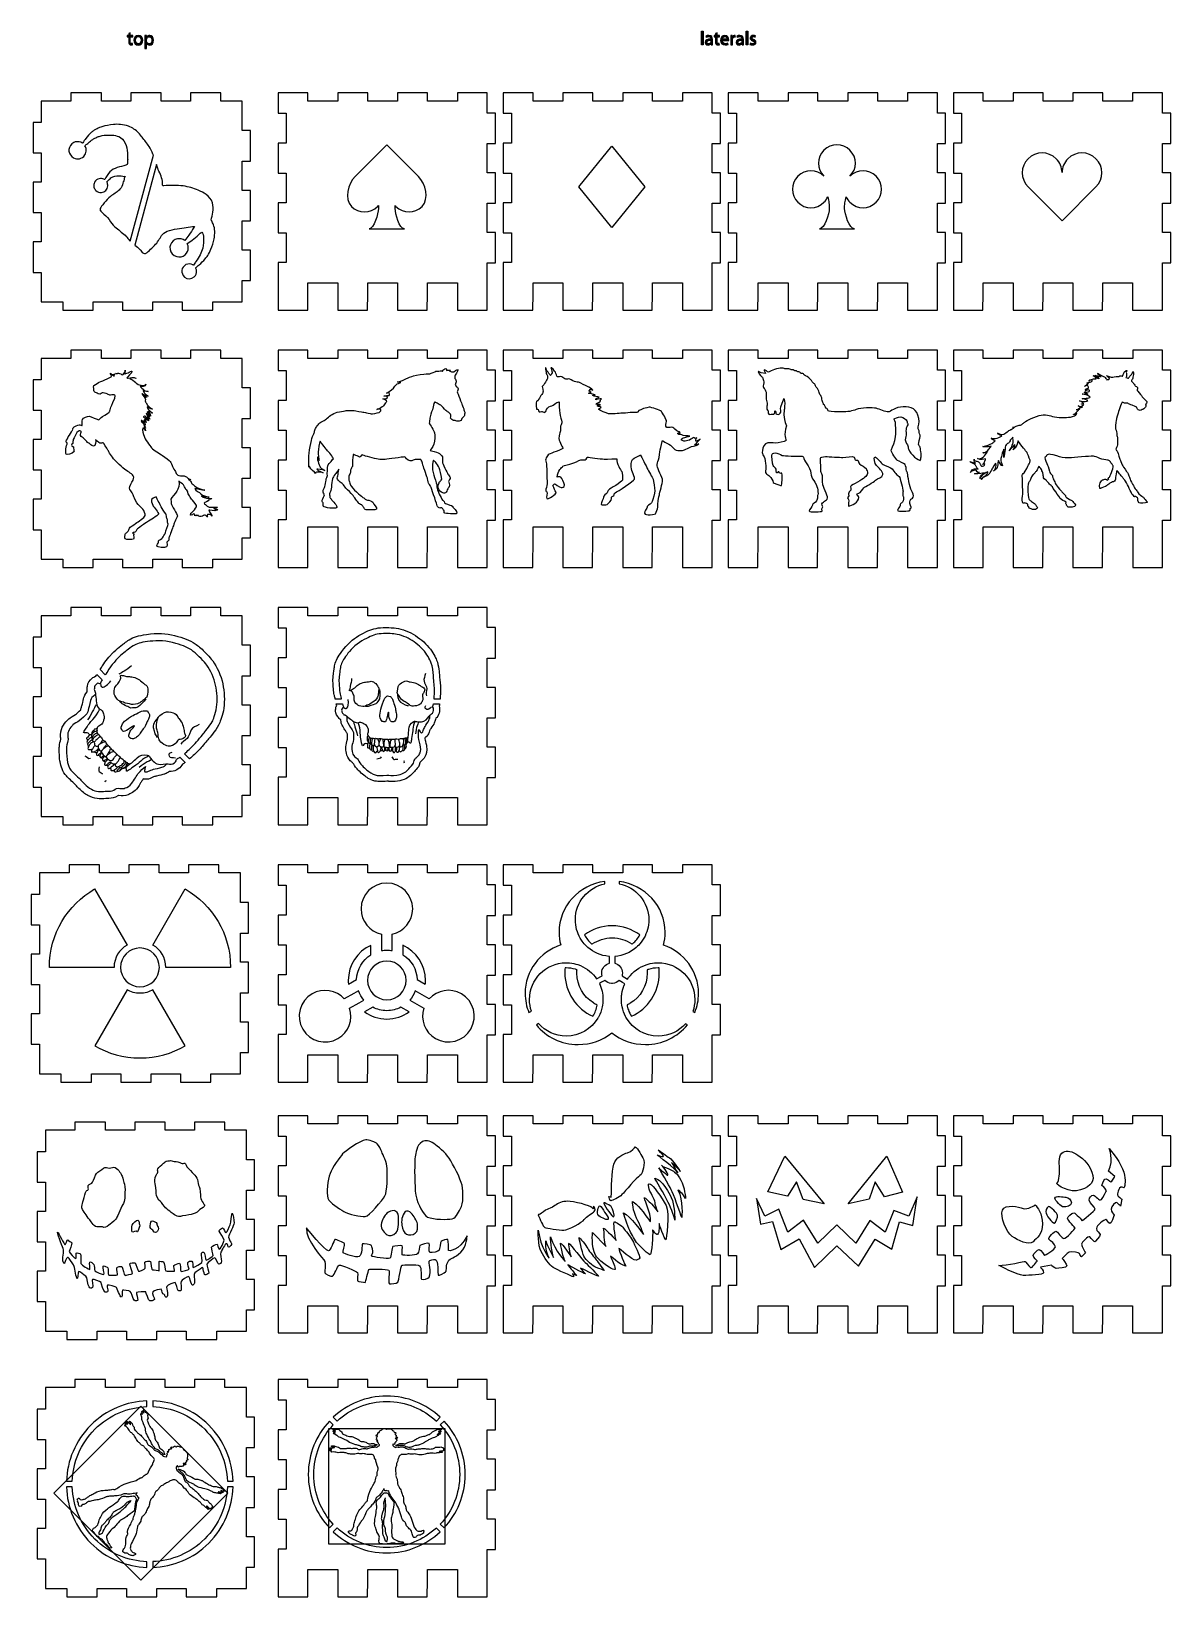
# Model space of a CAD drawing. Extents: x 33 to 452, y -592 to -16.
import ezdxf

# ---------------------------------------------------------------- set-up
doc = ezdxf.new("R2010")
doc.units = 0
doc.layers.add('LAYER_1', color=7, linetype='CONTINUOUS')

# ---------------------------------------------------------------- blocks, each defined once
blk = doc.blocks.new('BLOCK_2')
at = {"layer": 'LAYER_1'}
blk.add_lwpolyline([(217.64, -198.32), (228.64, -198.32), (228.64, -213.31), (239.54, -213.31), (239.64, -202.31), (239.64, -198.32), (250.64, -198.32), (250.64, -213.31), (261.54, -213.31), (261.64, -202.31), (261.64, -198.32), (272.64, -198.32), (272.64, -213.31), (283.64, -213.31), (283.64, -195.91), (286.64, -195.91), (286.64, -184.71), (283.64, -184.71), (283.64, -173.91), (286.64, -173.91), (286.64, -162.71), (283.64, -162.71), (283.64, -151.91), (286.64, -151.91), (286.64, -140.71), (283.64, -140.71), (283.64, -133.31), (272.64, -133.31), (272.64, -136.31), (261.64, -136.31), (261.64, -133.31), (250.64, -133.31), (250.64, -136.31), (239.64, -136.31), (239.64, -133.31), (228.64, -133.31), (228.64, -136.31), (217.64, -136.31), (217.64, -133.31), (206.64, -133.31), (206.64, -140.81), (209.64, -140.81), (209.64, -151.81), (206.64, -151.81), (206.64, -162.81), (209.64, -162.81), (209.64, -173.81), (206.64, -173.81), (206.64, -184.81), (209.64, -184.81), (209.64, -195.81), (206.64, -195.81), (206.64, -213.31), (217.54, -213.31), (217.64, -202.31), (217.64, -198.32)], dxfattribs=at)
blk = doc.blocks.new('*U4')
at = {"layer": 'LAYER_1', "color": 250}
for points in [[(68.76, -20.02), (68.75, -16.62), (68.76, -16.61)], [(68.75, -19.74), (68.75, -16.62), (68.76, -20.02)], [(68.8, -20.27), (68.76, -16.61), (68.8, -16.6)], [(68.76, -20.02), (68.76, -16.61), (68.8, -20.27)], [(68.88, -20.47), (68.8, -16.6), (68.88, -16.58)], [(68.8, -20.27), (68.8, -16.6), (68.88, -20.47)], [(68.99, -20.62), (68.88, -16.58), (68.99, -16.55)], [(68.88, -20.47), (68.88, -16.58), (68.99, -20.62)], [(69.11, -20.74), (68.99, -16.55), (69.11, -16.52)], [(68.99, -20.62), (68.99, -16.55), (69.11, -20.74)], [(69.27, -20.82), (69.11, -16.52), (69.27, -16.48)], [(69.11, -20.74), (69.11, -16.52), (69.27, -20.82)], [(69.35, -20.84), (69.27, -16.48), (69.35, -16.45)], [(69.27, -20.82), (69.27, -16.48), (69.35, -20.84)], [(68.22, -17.9), (68.22, -17.43), (68.75, -17.9)], [(68.75, -17.9), (68.22, -17.43), (68.75, -17.43)], [(69.35, -20.84), (69.35, -19.72), (69.37, -20.85)], [(69.37, -20.85), (69.37, -20), (69.41, -20.86)], [(69.41, -20.86), (69.41, -20.11), (69.45, -20.87)], [(69.45, -20.87), (69.45, -20.2), (69.45, -20.87)], [(69.45, -20.87), (69.45, -20.21), (69.52, -20.87)], [(69.52, -20.87), (69.52, -20.28), (69.6, -20.88)], [(69.6, -20.88), (69.6, -20.34), (69.65, -20.88)], [(69.97, -20.86), (69.81, -20.38), (69.97, -20.37)], [(70.02, -20.85), (69.97, -20.37), (70.02, -20.37)], [(70.17, -20.81), (70.02, -20.37), (70.17, -20.34)]]:
    blk.add_solid(points, dxfattribs=at)
at = {"layer": 'LAYER_1', "color": 250, "extrusion": (0, 0, -1)}
for points in [[(-69.35, -17.9), (-69.35, -17.43), (-69.37, -17.9)], [(-69.37, -17.9), (-69.35, -17.43), (-69.37, -17.43)], [(-69.37, -20.85), (-69.35, -19.72), (-69.37, -20)], [(-69.37, -17.9), (-69.37, -17.43), (-69.41, -17.9)], [(-69.41, -17.9), (-69.37, -17.43), (-69.41, -17.43)], [(-69.41, -20.86), (-69.37, -20), (-69.41, -20.11)], [(-69.41, -17.9), (-69.41, -17.43), (-69.45, -17.9)], [(-69.45, -17.9), (-69.41, -17.43), (-69.45, -17.43)], [(-69.45, -20.87), (-69.41, -20.11), (-69.45, -20.2)], [(-69.45, -17.9), (-69.45, -17.43), (-69.45, -17.9)], [(-69.45, -17.9), (-69.45, -17.43), (-69.45, -17.43)], [(-69.45, -17.9), (-69.45, -17.43), (-69.52, -17.9)], [(-69.52, -17.9), (-69.45, -17.43), (-69.52, -17.43)], [(-69.45, -20.87), (-69.45, -20.2), (-69.45, -20.21)], [(-69.52, -20.87), (-69.45, -20.21), (-69.52, -20.28)], [(-69.52, -17.9), (-69.52, -17.43), (-69.6, -17.9)], [(-69.6, -17.9), (-69.52, -17.43), (-69.6, -17.43)], [(-69.6, -20.88), (-69.52, -20.28), (-69.6, -20.34)], [(-69.6, -17.9), (-69.6, -17.43), (-69.65, -17.9)], [(-69.65, -17.9), (-69.6, -17.43), (-69.65, -17.43)], [(-69.65, -20.88), (-69.6, -20.34), (-69.65, -20.35)], [(-69.65, -17.9), (-69.65, -17.43), (-69.69, -17.9)], [(-69.69, -17.9), (-69.65, -17.43), (-69.69, -17.43)], [(-69.65, -20.88), (-69.65, -20.35), (-69.69, -20.88)], [(-69.69, -20.88), (-69.65, -20.35), (-69.69, -20.37)], [(-69.69, -17.9), (-69.69, -17.43), (-69.81, -17.9)], [(-69.81, -17.9), (-69.69, -17.43), (-69.81, -17.43)], [(-69.69, -20.88), (-69.69, -20.37), (-69.81, -20.87)], [(-69.81, -20.87), (-69.69, -20.37), (-69.81, -20.38)], [(-69.81, -17.9), (-69.81, -17.43), (-69.97, -17.9)], [(-69.97, -17.9), (-69.81, -17.43), (-69.97, -17.43)], [(-69.81, -20.87), (-69.81, -20.38), (-69.97, -20.86)], [(-69.97, -17.9), (-69.97, -17.43), (-70.02, -17.9)], [(-70.02, -17.9), (-69.97, -17.43), (-70.02, -17.43)], [(-69.97, -20.86), (-69.97, -20.37), (-70.02, -20.85)], [(-70.02, -17.9), (-70.02, -17.43), (-70.17, -17.9)], [(-70.17, -17.9), (-70.02, -17.43), (-70.17, -17.43)], [(-70.02, -20.85), (-70.02, -20.37), (-70.17, -20.81)], [(-70.17, -17.9), (-70.17, -17.43), (-70.2, -17.9)], [(-70.2, -17.9), (-70.17, -17.43), (-70.2, -17.43)], [(-70.17, -20.81), (-70.17, -20.34), (-70.2, -20.8)], [(-70.2, -17.9), (-70.2, -17.43), (-70.23, -17.9)], [(-70.23, -17.9), (-70.2, -17.43), (-70.23, -17.43)]]:
    blk.add_solid(points, dxfattribs=at)
blk = doc.blocks.new('*U5')
at = {"layer": 'LAYER_1', "color": 250}
for points in [[(70.65, -19.34), (70.64, -19.15), (70.65, -18.95)], [(70.67, -19.53), (70.65, -18.94), (70.67, -18.76)], [(70.65, -19.35), (70.65, -18.95), (70.65, -18.94)], [(70.65, -19.35), (70.65, -18.94), (70.67, -19.53)], [(70.65, -19.34), (70.65, -18.95), (70.65, -19.35)], [(70.71, -19.71), (70.67, -18.75), (70.71, -18.58)], [(70.67, -19.54), (70.67, -18.76), (70.67, -18.75)], [(70.67, -19.54), (70.67, -18.75), (70.71, -19.71)], [(70.67, -19.53), (70.67, -18.76), (70.67, -19.54)], [(70.76, -19.87), (70.71, -18.56), (70.76, -18.41)], [(70.71, -19.72), (70.71, -18.58), (70.71, -18.56)], [(70.71, -19.72), (70.71, -18.56), (70.76, -19.87)], [(70.71, -19.71), (70.71, -18.58), (70.71, -19.72)], [(70.77, -19.89), (70.76, -18.41), (70.77, -18.39)], [(70.76, -19.87), (70.76, -18.41), (70.77, -19.89)], [(70.83, -20.03), (70.77, -18.39), (70.83, -18.25)], [(70.77, -19.89), (70.77, -18.39), (70.83, -20.03)], [(70.84, -20.04), (70.83, -18.25), (70.84, -18.23)], [(70.83, -20.03), (70.83, -18.25), (70.84, -20.04)], [(70.91, -20.17), (70.84, -18.23), (70.91, -18.1)], [(70.84, -20.04), (70.84, -18.23), (70.91, -20.17)], [(70.92, -20.19), (70.91, -18.1), (70.92, -18.08)], [(70.91, -20.17), (70.91, -18.1), (70.92, -20.19)], [(71, -20.3), (70.92, -18.08), (71, -17.97)], [(70.92, -20.19), (70.92, -18.08), (71, -20.3)], [(71.02, -20.32), (71, -17.97), (71.02, -17.95)], [(71, -20.3), (71, -17.97), (71.02, -20.32)], [(71.11, -20.42), (71.02, -17.95), (71.11, -17.85)], [(71.02, -20.32), (71.02, -17.95), (71.11, -20.42)], [(71.13, -20.44), (71.11, -17.85), (71.13, -17.82)], [(71.11, -20.42), (71.11, -17.85), (71.13, -20.44)], [(71.22, -20.53), (71.13, -17.82), (71.22, -17.74)], [(71.13, -20.44), (71.13, -17.82), (71.22, -20.53)], [(71.25, -20.55), (71.22, -17.74), (71.25, -17.72)], [(71.22, -20.53), (71.22, -17.74), (71.25, -20.55)], [(71.26, -20.56), (71.25, -17.72), (71.26, -17.7)], [(71.25, -20.55), (71.25, -17.72), (71.26, -20.56)], [(71.28, -18.89), (71.26, -17.7), (71.28, -17.69)], [(71.26, -20.56), (71.26, -19.13), (71.28, -20.57)], [(71.32, -18.65), (71.28, -17.69), (71.32, -17.66)], [(71.28, -18.86), (71.28, -17.69), (71.28, -17.69)], [(71.28, -20.57), (71.28, -19.33), (71.28, -20.57)], [(71.28, -20.57), (71.28, -19.4), (71.32, -20.6)], [(71.34, -18.61), (71.32, -17.66), (71.34, -17.65)], [(71.32, -20.6), (71.32, -19.58), (71.34, -20.62)], [(71.35, -18.58), (71.34, -17.65), (71.35, -17.64)], [(71.34, -20.62), (71.34, -19.64), (71.35, -20.62)], [(71.37, -18.5), (71.35, -17.64), (71.37, -17.62)], [(71.35, -20.62), (71.35, -19.66), (71.37, -20.64)], [(71.4, -18.43), (71.37, -17.62), (71.4, -17.61)], [(71.37, -20.64), (71.37, -19.73), (71.4, -20.65)], [(71.43, -18.37), (71.4, -17.61), (71.43, -17.59)], [(71.4, -20.65), (71.4, -19.79), (71.43, -20.67)], [(71.45, -18.32), (71.43, -17.59), (71.45, -17.58)], [(71.43, -20.67), (71.43, -19.87), (71.45, -20.68)], [(71.48, -18.28), (71.45, -17.58), (71.48, -17.56)], [(71.45, -20.68), (71.45, -19.9), (71.48, -20.7)], [(71.49, -18.27), (71.48, -17.56), (71.49, -17.56)], [(71.48, -20.7), (71.48, -19.95), (71.49, -20.71)], [(71.51, -18.23), (71.49, -17.56), (71.51, -17.54)], [(71.49, -20.71), (71.49, -19.96), (71.51, -20.72)], [(71.55, -18.18), (71.51, -17.54), (71.55, -17.52)], [(71.51, -18.22), (71.51, -17.54), (71.51, -17.54)], [(71.51, -20.72), (71.51, -20), (71.51, -20.72)], [(71.51, -20.72), (71.51, -20), (71.55, -20.74)], [(71.58, -18.14), (71.55, -17.52), (71.58, -17.51)], [(71.55, -20.74), (71.55, -20.06), (71.58, -20.75)], [(71.62, -18.09), (71.58, -17.51), (71.62, -17.49)], [(71.58, -20.75), (71.58, -20.09), (71.62, -20.77)], [(71.65, -18.06), (71.62, -17.49), (71.65, -17.47)], [(71.62, -18.09), (71.62, -17.49), (71.62, -17.49)], [(71.62, -20.77), (71.62, -20.14), (71.62, -20.77)], [(71.62, -20.77), (71.62, -20.14), (71.65, -20.78)], [(71.66, -18.05), (71.65, -17.47), (71.66, -17.47)], [(71.65, -20.78), (71.65, -20.17), (71.66, -20.78)], [(71.7, -18.02), (71.66, -17.47), (71.7, -17.46)], [(71.66, -20.78), (71.66, -20.18), (71.7, -20.8)], [(71.74, -17.99), (71.7, -17.46), (71.74, -17.44)], [(71.7, -20.8), (71.7, -20.21), (71.74, -20.81)], [(71.77, -17.97), (71.74, -17.44), (71.77, -17.43)], [(71.74, -20.81), (71.74, -20.24), (71.77, -20.82)], [(71.79, -17.96), (71.77, -17.43), (71.79, -17.43)], [(71.77, -20.82), (71.77, -20.27), (71.79, -20.82)], [(71.82, -17.94), (71.79, -17.43), (71.82, -17.42)], [(71.79, -20.82), (71.79, -20.28), (71.82, -20.83)], [(71.83, -17.93), (71.82, -17.42), (71.83, -17.41)], [(71.82, -20.83), (71.82, -20.29), (71.83, -20.84)], [(71.88, -17.91), (71.83, -17.41), (71.88, -17.4)], [(71.83, -20.84), (71.83, -20.31), (71.88, -20.85)], [(71.93, -17.88), (71.88, -17.4), (71.93, -17.39)], [(71.88, -20.85), (71.88, -20.33), (71.93, -20.86)], [(71.94, -17.88), (71.93, -17.39), (71.94, -17.39)], [(71.93, -20.86), (71.93, -20.35), (71.94, -20.86)], [(71.97, -17.87), (71.94, -17.39), (71.97, -17.38)], [(71.94, -20.86), (71.94, -20.36), (71.97, -20.87)], [(71.98, -17.87), (71.97, -17.38), (71.98, -17.38)], [(71.97, -20.87), (71.97, -20.37), (71.98, -20.87)], [(72.05, -17.84), (71.98, -17.38), (72.05, -17.37)], [(71.98, -20.87), (71.98, -20.37), (72.05, -20.88)], [(72.07, -17.84), (72.05, -17.37), (72.07, -17.37)], [(72.05, -20.88), (72.05, -20.4), (72.07, -20.88)], [(72.09, -17.83), (72.07, -17.37), (72.09, -17.36)], [(72.07, -20.88), (72.07, -20.4), (72.09, -20.88)], [(72.15, -17.82), (72.09, -17.36), (72.15, -17.36)], [(72.09, -20.88), (72.09, -20.41), (72.15, -20.89)], [(72.17, -17.82), (72.15, -17.36), (72.17, -17.36)], [(72.15, -20.89), (72.15, -20.42), (72.17, -20.89)], [(72.18, -17.82), (72.17, -17.36), (72.18, -17.36)], [(72.17, -20.89), (72.17, -20.42), (72.18, -20.89)], [(72.26, -17.81), (72.18, -17.36), (72.26, -17.35)], [(72.18, -20.89), (72.18, -20.42), (72.26, -20.89)], [(72.29, -17.81), (72.26, -17.35), (72.29, -17.35)], [(72.3, -17.81), (72.29, -17.35), (72.3, -17.35)], [(72.3, -20.89), (72.29, -20.43), (72.3, -20.43)], [(72.3, -17.81), (72.3, -17.35), (72.32, -17.81)], [(72.32, -17.81), (72.3, -17.35), (72.32, -17.35)], [(72.32, -20.89), (72.3, -20.43), (72.32, -20.43)], [(72.32, -17.81), (72.32, -17.35), (72.4, -17.82)], [(72.4, -20.88), (72.32, -20.43), (72.4, -20.42)], [(72.4, -17.82), (72.4, -17.35), (72.44, -17.82)], [(72.44, -20.88), (72.4, -20.42), (72.44, -20.42)], [(72.44, -17.82), (72.44, -17.36), (72.5, -17.83)], [(72.5, -20.87), (72.44, -20.42), (72.5, -20.4)], [(72.5, -17.83), (72.5, -17.36), (72.5, -17.83)], [(72.5, -17.83), (72.5, -17.36), (72.56, -17.84)], [(72.56, -20.87), (72.5, -20.4), (72.56, -20.39)], [(72.5, -20.87), (72.5, -20.4), (72.5, -20.4)], [(72.56, -17.84), (72.56, -17.37), (72.57, -17.85)], [(72.57, -20.86), (72.56, -20.39), (72.57, -20.38)], [(72.57, -17.85), (72.57, -17.37), (72.6, -17.86)], [(72.6, -20.86), (72.57, -20.38), (72.6, -20.37)], [(72.6, -17.86), (72.6, -17.37), (72.67, -17.88)], [(72.67, -20.84), (72.6, -20.37), (72.67, -20.34)], [(72.67, -17.88), (72.67, -17.38), (72.67, -17.88)], [(72.67, -17.88), (72.67, -17.38), (72.7, -17.9)], [(72.7, -20.83), (72.67, -20.34), (72.7, -20.33)], [(72.67, -20.84), (72.67, -20.34), (72.67, -20.34)], [(72.7, -17.9), (72.7, -17.39), (72.77, -17.93)], [(72.77, -20.81), (72.7, -20.33), (72.77, -20.29)], [(72.77, -17.93), (72.77, -17.41), (72.79, -17.95)], [(72.79, -20.81), (72.77, -20.29), (72.79, -20.28)], [(72.79, -17.95), (72.79, -17.41), (72.83, -17.98)], [(72.83, -20.8), (72.79, -20.28), (72.83, -20.25)], [(72.83, -17.98), (72.83, -17.42), (72.86, -18)], [(72.86, -20.79), (72.83, -20.25), (72.86, -20.22)], [(72.86, -18), (72.86, -17.43), (72.87, -18.01)], [(72.87, -20.79), (72.86, -20.22), (72.87, -20.22)], [(72.87, -18.01), (72.87, -17.44), (72.87, -18.01)], [(72.87, -18.01), (72.87, -17.44), (72.95, -18.07)], [(72.95, -20.76), (72.87, -20.21), (72.95, -20.15)], [(72.87, -20.78), (72.87, -20.22), (72.87, -20.21)], [(72.95, -18.07), (72.95, -17.46), (72.95, -18.08)], [(72.95, -18.08), (72.95, -17.47), (72.98, -18.12)], [(72.98, -20.74), (72.95, -20.14), (72.98, -20.11)], [(72.95, -20.75), (72.95, -20.15), (72.95, -20.14)], [(72.98, -18.12), (72.98, -17.48), (73.02, -18.15)], [(73.02, -20.73), (72.98, -20.11), (73.02, -20.07)], [(73.02, -18.15), (73.02, -17.49), (73.02, -18.16)], [(73.02, -18.16), (73.02, -17.49), (73.03, -18.16)], [(73.02, -20.72), (73.02, -20.07), (73.02, -20.06)], [(73.03, -20.72), (73.02, -20.06), (73.03, -20.06)], [(73.03, -18.16), (73.03, -17.5), (73.08, -18.25)], [(73.08, -20.69), (73.03, -20.06), (73.08, -19.97)], [(73.08, -18.25), (73.08, -17.52), (73.09, -18.26)], [(73.09, -20.69), (73.08, -19.97), (73.09, -19.97)], [(73.09, -18.26), (73.09, -17.53), (73.13, -18.33)], [(73.13, -20.67), (73.09, -19.97), (73.13, -19.9)], [(73.13, -18.33), (73.13, -17.55), (73.15, -18.37)], [(73.15, -20.66), (73.13, -19.9), (73.15, -19.86)], [(73.15, -18.37), (73.15, -17.56), (73.16, -18.38)], [(73.16, -20.65), (73.15, -19.86), (73.16, -19.85)], [(73.16, -18.38), (73.16, -17.56), (73.19, -18.45)], [(73.19, -20.63), (73.16, -19.85), (73.19, -19.76)], [(73.19, -18.45), (73.19, -17.58), (73.24, -18.6)], [(73.24, -20.6), (73.19, -19.76), (73.24, -19.64)], [(73.24, -18.6), (73.24, -17.62), (73.26, -18.66)], [(73.26, -20.58), (73.24, -19.64), (73.26, -19.55)], [(73.26, -18.66), (73.26, -17.63), (73.26, -18.67)], [(73.26, -18.67), (73.26, -17.63), (73.29, -18.8)], [(73.29, -20.56), (73.26, -19.55), (73.29, -19.43)], [(73.26, -20.58), (73.26, -19.55), (73.26, -19.55)], [(73.29, -18.8), (73.29, -17.65), (73.3, -18.86)], [(73.3, -20.56), (73.29, -19.43), (73.3, -19.39)], [(73.3, -18.86), (73.3, -17.66), (73.31, -18.89)], [(73.31, -20.55), (73.3, -19.39), (73.31, -19.3)], [(73.31, -18.89), (73.31, -17.66), (73.32, -19.11)], [(73.32, -20.54), (73.31, -19.3), (73.32, -19.11)]]:
    blk.add_solid(points, dxfattribs=at)
at = {"layer": 'LAYER_1', "color": 250, "extrusion": (0, 0, -1)}
for points in [[(-71.26, -19.13), (-71.26, -17.7), (-71.28, -18.89)], [(-71.28, -20.57), (-71.26, -19.13), (-71.28, -19.33)], [(-71.28, -18.89), (-71.28, -17.69), (-71.28, -18.86)], [(-71.28, -18.86), (-71.28, -17.69), (-71.32, -18.65)], [(-71.28, -20.57), (-71.28, -19.33), (-71.28, -19.4)], [(-71.32, -20.6), (-71.28, -19.4), (-71.32, -19.58)], [(-71.32, -18.65), (-71.32, -17.66), (-71.34, -18.61)], [(-71.34, -20.62), (-71.32, -19.58), (-71.34, -19.64)], [(-71.34, -18.61), (-71.34, -17.65), (-71.35, -18.58)], [(-71.35, -20.62), (-71.34, -19.64), (-71.35, -19.66)], [(-71.35, -18.58), (-71.35, -17.64), (-71.37, -18.5)], [(-71.37, -20.64), (-71.35, -19.66), (-71.37, -19.73)], [(-71.37, -18.5), (-71.37, -17.62), (-71.4, -18.43)], [(-71.4, -20.65), (-71.37, -19.73), (-71.4, -19.79)], [(-71.4, -18.43), (-71.4, -17.61), (-71.43, -18.37)], [(-71.43, -20.67), (-71.4, -19.79), (-71.43, -19.87)], [(-71.43, -18.37), (-71.43, -17.59), (-71.45, -18.32)], [(-71.45, -20.68), (-71.43, -19.87), (-71.45, -19.9)], [(-71.45, -18.32), (-71.45, -17.58), (-71.48, -18.28)], [(-71.48, -20.7), (-71.45, -19.9), (-71.48, -19.95)], [(-71.48, -18.28), (-71.48, -17.56), (-71.49, -18.27)], [(-71.49, -20.71), (-71.48, -19.95), (-71.49, -19.96)], [(-71.49, -18.27), (-71.49, -17.56), (-71.51, -18.23)], [(-71.51, -20.72), (-71.49, -19.96), (-71.51, -20)], [(-71.51, -18.23), (-71.51, -17.54), (-71.51, -18.22)], [(-71.51, -18.22), (-71.51, -17.54), (-71.55, -18.18)], [(-71.51, -20.72), (-71.51, -20), (-71.51, -20)], [(-71.55, -20.74), (-71.51, -20), (-71.55, -20.06)], [(-71.55, -18.18), (-71.55, -17.52), (-71.58, -18.14)], [(-71.58, -20.75), (-71.55, -20.06), (-71.58, -20.09)], [(-71.58, -18.14), (-71.58, -17.51), (-71.62, -18.09)], [(-71.62, -20.77), (-71.58, -20.09), (-71.62, -20.14)], [(-71.62, -18.09), (-71.62, -17.49), (-71.62, -18.09)], [(-71.62, -18.09), (-71.62, -17.49), (-71.65, -18.06)], [(-71.62, -20.77), (-71.62, -20.14), (-71.62, -20.14)], [(-71.65, -20.78), (-71.62, -20.14), (-71.65, -20.17)], [(-71.65, -18.06), (-71.65, -17.47), (-71.66, -18.05)], [(-71.66, -20.78), (-71.65, -20.17), (-71.66, -20.18)], [(-71.66, -18.05), (-71.66, -17.47), (-71.7, -18.02)], [(-71.7, -20.8), (-71.66, -20.18), (-71.7, -20.21)], [(-71.7, -18.02), (-71.7, -17.46), (-71.74, -17.99)], [(-71.74, -20.81), (-71.7, -20.21), (-71.74, -20.24)], [(-71.74, -17.99), (-71.74, -17.44), (-71.77, -17.97)], [(-71.77, -20.82), (-71.74, -20.24), (-71.77, -20.27)], [(-71.77, -17.97), (-71.77, -17.43), (-71.79, -17.96)], [(-71.79, -20.82), (-71.77, -20.27), (-71.79, -20.28)], [(-71.79, -17.96), (-71.79, -17.43), (-71.82, -17.94)], [(-71.82, -20.83), (-71.79, -20.28), (-71.82, -20.29)], [(-71.82, -17.94), (-71.82, -17.42), (-71.83, -17.93)], [(-71.83, -20.84), (-71.82, -20.29), (-71.83, -20.31)], [(-71.83, -17.93), (-71.83, -17.41), (-71.88, -17.91)], [(-71.88, -20.85), (-71.83, -20.31), (-71.88, -20.33)], [(-71.88, -17.91), (-71.88, -17.4), (-71.93, -17.88)], [(-71.93, -20.86), (-71.88, -20.33), (-71.93, -20.35)], [(-71.93, -17.88), (-71.93, -17.39), (-71.94, -17.88)], [(-71.94, -20.86), (-71.93, -20.35), (-71.94, -20.36)], [(-71.94, -17.88), (-71.94, -17.39), (-71.97, -17.87)], [(-71.97, -20.87), (-71.94, -20.36), (-71.97, -20.37)], [(-71.97, -17.87), (-71.97, -17.38), (-71.98, -17.87)], [(-71.98, -20.87), (-71.97, -20.37), (-71.98, -20.37)], [(-71.98, -17.87), (-71.98, -17.38), (-72.05, -17.84)], [(-72.05, -20.88), (-71.98, -20.37), (-72.05, -20.4)], [(-72.05, -17.84), (-72.05, -17.37), (-72.07, -17.84)], [(-72.07, -20.88), (-72.05, -20.4), (-72.07, -20.4)], [(-72.07, -17.84), (-72.07, -17.37), (-72.09, -17.83)], [(-72.09, -20.88), (-72.07, -20.4), (-72.09, -20.41)], [(-72.09, -17.83), (-72.09, -17.36), (-72.15, -17.82)], [(-72.15, -20.89), (-72.09, -20.41), (-72.15, -20.42)], [(-72.15, -17.82), (-72.15, -17.36), (-72.17, -17.82)], [(-72.17, -20.89), (-72.15, -20.42), (-72.17, -20.42)], [(-72.17, -17.82), (-72.17, -17.36), (-72.18, -17.82)], [(-72.18, -20.89), (-72.17, -20.42), (-72.18, -20.42)], [(-72.18, -17.82), (-72.18, -17.36), (-72.26, -17.81)], [(-72.26, -20.89), (-72.18, -20.42), (-72.26, -20.43)], [(-72.26, -17.81), (-72.26, -17.35), (-72.29, -17.81)], [(-72.26, -20.89), (-72.26, -20.43), (-72.29, -20.89)], [(-72.29, -20.89), (-72.26, -20.43), (-72.29, -20.43)], [(-72.29, -17.81), (-72.29, -17.35), (-72.3, -17.81)], [(-72.29, -20.89), (-72.29, -20.43), (-72.3, -20.89)], [(-72.3, -20.89), (-72.3, -20.43), (-72.32, -20.89)], [(-72.4, -17.82), (-72.32, -17.35), (-72.4, -17.35)], [(-72.32, -20.89), (-72.32, -20.43), (-72.4, -20.88)], [(-72.44, -17.82), (-72.4, -17.35), (-72.44, -17.36)], [(-72.4, -20.88), (-72.4, -20.42), (-72.44, -20.88)], [(-72.5, -17.83), (-72.44, -17.36), (-72.5, -17.36)], [(-72.44, -20.88), (-72.44, -20.42), (-72.5, -20.87)], [(-72.5, -17.83), (-72.5, -17.36), (-72.5, -17.36)], [(-72.56, -17.84), (-72.5, -17.36), (-72.56, -17.37)], [(-72.5, -20.87), (-72.5, -20.4), (-72.5, -20.87)], [(-72.5, -20.87), (-72.5, -20.4), (-72.56, -20.87)], [(-72.57, -17.85), (-72.56, -17.37), (-72.57, -17.37)], [(-72.56, -20.87), (-72.56, -20.39), (-72.57, -20.86)], [(-72.6, -17.86), (-72.57, -17.37), (-72.6, -17.37)], [(-72.57, -20.86), (-72.57, -20.38), (-72.6, -20.86)], [(-72.67, -17.88), (-72.6, -17.37), (-72.67, -17.38)], [(-72.6, -20.86), (-72.6, -20.37), (-72.67, -20.84)], [(-72.67, -17.88), (-72.67, -17.38), (-72.67, -17.38)], [(-72.7, -17.9), (-72.67, -17.38), (-72.7, -17.39)], [(-72.67, -20.84), (-72.67, -20.34), (-72.67, -20.84)], [(-72.67, -20.84), (-72.67, -20.34), (-72.7, -20.83)], [(-72.77, -17.93), (-72.7, -17.39), (-72.77, -17.41)], [(-72.7, -20.83), (-72.7, -20.33), (-72.77, -20.81)], [(-72.79, -17.95), (-72.77, -17.41), (-72.79, -17.41)], [(-72.77, -20.81), (-72.77, -20.29), (-72.79, -20.81)], [(-72.83, -17.98), (-72.79, -17.41), (-72.83, -17.42)], [(-72.79, -20.81), (-72.79, -20.28), (-72.83, -20.8)], [(-72.86, -18), (-72.83, -17.42), (-72.86, -17.43)], [(-72.83, -20.8), (-72.83, -20.25), (-72.86, -20.79)], [(-72.87, -18.01), (-72.86, -17.43), (-72.87, -17.44)], [(-72.86, -20.79), (-72.86, -20.22), (-72.87, -20.79)], [(-72.87, -18.01), (-72.87, -17.44), (-72.87, -17.44)], [(-72.95, -18.07), (-72.87, -17.44), (-72.95, -17.46)], [(-72.87, -20.78), (-72.87, -20.21), (-72.95, -20.76)], [(-72.87, -20.79), (-72.87, -20.22), (-72.87, -20.78)], [(-72.95, -18.08), (-72.95, -17.46), (-72.95, -17.47)], [(-72.98, -18.12), (-72.95, -17.47), (-72.98, -17.48)], [(-72.95, -20.75), (-72.95, -20.14), (-72.98, -20.74)], [(-72.95, -20.76), (-72.95, -20.15), (-72.95, -20.75)], [(-73.02, -18.15), (-72.98, -17.48), (-73.02, -17.49)], [(-72.98, -20.74), (-72.98, -20.11), (-73.02, -20.73)], [(-73.02, -18.16), (-73.02, -17.49), (-73.02, -17.49)], [(-73.03, -18.16), (-73.02, -17.49), (-73.03, -17.5)], [(-73.02, -20.72), (-73.02, -20.06), (-73.03, -20.72)], [(-73.02, -20.73), (-73.02, -20.07), (-73.02, -20.72)], [(-73.08, -18.25), (-73.03, -17.5), (-73.08, -17.52)], [(-73.03, -20.72), (-73.03, -20.06), (-73.08, -20.69)], [(-73.09, -18.26), (-73.08, -17.52), (-73.09, -17.53)], [(-73.08, -20.69), (-73.08, -19.97), (-73.09, -20.69)], [(-73.13, -18.33), (-73.09, -17.53), (-73.13, -17.55)], [(-73.09, -20.69), (-73.09, -19.97), (-73.13, -20.67)], [(-73.15, -18.37), (-73.13, -17.55), (-73.15, -17.56)], [(-73.13, -20.67), (-73.13, -19.9), (-73.15, -20.66)], [(-73.16, -18.38), (-73.15, -17.56), (-73.16, -17.56)], [(-73.15, -20.66), (-73.15, -19.86), (-73.16, -20.65)], [(-73.19, -18.45), (-73.16, -17.56), (-73.19, -17.58)], [(-73.16, -20.65), (-73.16, -19.85), (-73.19, -20.63)], [(-73.24, -18.6), (-73.19, -17.58), (-73.24, -17.62)], [(-73.19, -20.63), (-73.19, -19.76), (-73.24, -20.6)], [(-73.26, -18.66), (-73.24, -17.62), (-73.26, -17.63)], [(-73.24, -20.6), (-73.24, -19.64), (-73.26, -20.58)], [(-73.26, -18.67), (-73.26, -17.63), (-73.26, -17.63)], [(-73.29, -18.8), (-73.26, -17.63), (-73.29, -17.65)], [(-73.26, -20.58), (-73.26, -19.55), (-73.26, -20.58)], [(-73.26, -20.58), (-73.26, -19.55), (-73.29, -20.56)], [(-73.3, -18.86), (-73.29, -17.65), (-73.3, -17.66)], [(-73.29, -20.56), (-73.29, -19.43), (-73.3, -20.56)], [(-73.31, -18.89), (-73.3, -17.66), (-73.31, -17.66)], [(-73.3, -20.56), (-73.3, -19.39), (-73.31, -20.55)], [(-73.32, -19.11), (-73.31, -17.66), (-73.32, -17.67)], [(-73.31, -20.55), (-73.31, -19.3), (-73.32, -20.54)], [(-73.32, -20.54), (-73.32, -17.67), (-73.39, -20.48)], [(-73.39, -20.48), (-73.32, -17.67), (-73.39, -17.72)], [(-73.39, -20.48), (-73.39, -17.72), (-73.41, -20.46)], [(-73.41, -20.46), (-73.39, -17.72), (-73.41, -17.75)], [(-73.41, -20.46), (-73.41, -17.75), (-73.5, -20.37)], [(-73.5, -20.37), (-73.41, -17.75), (-73.5, -17.83)], [(-73.5, -20.37), (-73.5, -17.83), (-73.53, -20.34)], [(-73.53, -20.34), (-73.5, -17.83), (-73.53, -17.87)], [(-73.53, -20.34), (-73.53, -17.87), (-73.6, -20.25)], [(-73.6, -20.25), (-73.53, -17.87), (-73.6, -17.95)], [(-73.6, -20.25), (-73.6, -17.95), (-73.63, -20.21)], [(-73.63, -20.21), (-73.6, -17.95), (-73.63, -18)], [(-73.63, -20.21), (-73.63, -18), (-73.69, -20.12)], [(-73.69, -20.12), (-73.63, -18), (-73.69, -18.09)], [(-73.69, -20.12), (-73.69, -18.09), (-73.72, -20.06)], [(-73.72, -20.06), (-73.69, -18.09), (-73.72, -18.15)], [(-73.72, -20.06), (-73.72, -18.15), (-73.77, -19.97)], [(-73.77, -19.97), (-73.72, -18.15), (-73.77, -18.23)], [(-73.77, -19.97), (-73.77, -18.23), (-73.8, -19.9)], [(-73.8, -19.9), (-73.77, -18.23), (-73.8, -18.31)], [(-73.8, -19.9), (-73.8, -18.31), (-73.83, -19.82)], [(-73.83, -19.82), (-73.8, -18.31), (-73.83, -18.38)], [(-73.83, -19.82), (-73.83, -18.38), (-73.86, -19.72)], [(-73.86, -19.72), (-73.83, -18.38), (-73.86, -18.49)], [(-73.86, -19.72), (-73.86, -18.49), (-73.88, -19.65)], [(-73.88, -19.65), (-73.86, -18.49), (-73.88, -18.55)], [(-73.88, -19.65), (-73.88, -18.55), (-73.91, -19.53)], [(-73.91, -19.53), (-73.88, -18.55), (-73.91, -18.68)], [(-73.91, -19.53), (-73.91, -18.68), (-73.92, -19.47)], [(-73.92, -19.47), (-73.91, -18.68), (-73.92, -18.72)], [(-73.92, -19.47), (-73.92, -18.72), (-73.94, -19.32)], [(-73.94, -19.32), (-73.92, -18.72), (-73.94, -18.88)], [(-73.94, -19.32), (-73.94, -18.88), (-73.94, -19.27)], [(-73.94, -19.27), (-73.94, -18.88), (-73.94, -18.9)], [(-73.94, -19.27), (-73.94, -18.9), (-73.95, -19.09)]]:
    blk.add_solid(points, dxfattribs=at)
blk = doc.blocks.new('*U6')
at = {"layer": 'LAYER_1', "color": 250, "extrusion": (0, 0, -1)}
for points in [[(-74.73, -18.53), (-74.7, -17.43), (-74.73, -17.43)], [(-74.73, -22.2), (-74.73, -17.43), (-75.25, -22.2)], [(-75.25, -22.2), (-74.73, -17.43), (-75.25, -17.43)], [(-75.25, -22.2), (-75.25, -17.43), (-75.28, -22.2)], [(-75.28, -22.2), (-75.25, -17.43), (-75.28, -18.01)], [(-75.28, -22.2), (-75.28, -18.01), (-75.29, -22.2)], [(-75.29, -22.2), (-75.28, -18.01), (-75.29, -18.01)], [(-75.29, -22.2), (-75.29, -18.01), (-75.34, -22.2)], [(-75.34, -18.77), (-75.34, -17.93), (-75.35, -18.73)], [(-75.34, -18.85), (-75.34, -17.95), (-75.34, -18.77)], [(-75.34, -20.36), (-75.34, -19.44), (-75.34, -20.36)], [(-75.34, -20.36), (-75.34, -19.44), (-75.34, -19.57)], [(-75.34, -20.36), (-75.34, -19.57), (-75.35, -20.36)], [(-75.35, -20.36), (-75.34, -19.57), (-75.35, -19.59)], [(-75.35, -18.73), (-75.35, -17.93), (-75.35, -18.72)], [(-75.35, -18.72), (-75.35, -17.93), (-75.36, -18.66)], [(-75.35, -20.36), (-75.35, -19.59), (-75.35, -20.36)], [(-75.35, -20.36), (-75.35, -19.59), (-75.35, -19.6)], [(-75.36, -20.38), (-75.35, -19.6), (-75.36, -19.69)], [(-75.36, -18.66), (-75.36, -17.91), (-75.38, -18.6)], [(-75.38, -20.4), (-75.36, -19.69), (-75.38, -19.73)], [(-75.38, -18.6), (-75.38, -17.89), (-75.39, -18.55)], [(-75.39, -20.42), (-75.38, -19.73), (-75.39, -19.78)], [(-75.39, -18.55), (-75.39, -17.86), (-75.42, -18.49)], [(-75.42, -20.45), (-75.39, -19.78), (-75.42, -19.84)], [(-75.42, -18.49), (-75.42, -17.84), (-75.43, -18.44)], [(-75.43, -20.48), (-75.42, -19.84), (-75.43, -19.87)], [(-75.43, -18.44), (-75.43, -17.82), (-75.43, -18.44)], [(-75.43, -18.44), (-75.43, -17.82), (-75.49, -18.33)], [(-75.43, -20.48), (-75.43, -19.87), (-75.43, -19.87)], [(-75.49, -20.54), (-75.43, -19.87), (-75.49, -19.98)], [(-75.49, -18.33), (-75.49, -17.75), (-75.51, -18.3)], [(-75.51, -20.56), (-75.49, -19.98), (-75.51, -20)], [(-75.51, -18.3), (-75.51, -17.73), (-75.51, -18.29)], [(-75.51, -18.29), (-75.51, -17.73), (-75.54, -18.26)], [(-75.51, -20.56), (-75.51, -20), (-75.51, -20.01)], [(-75.54, -20.58), (-75.51, -20.01), (-75.54, -20.03)], [(-75.54, -18.26), (-75.54, -17.71), (-75.59, -18.19)], [(-75.59, -20.63), (-75.54, -20.03), (-75.59, -20.1)], [(-75.59, -18.19), (-75.59, -17.66), (-75.61, -18.16)], [(-75.61, -20.65), (-75.59, -20.1), (-75.61, -20.13)], [(-75.61, -18.16), (-75.61, -17.64), (-75.64, -18.13)], [(-75.64, -20.67), (-75.61, -20.13), (-75.64, -20.15)], [(-75.64, -18.13), (-75.64, -17.62), (-75.65, -18.12)], [(-75.65, -20.67), (-75.64, -20.15), (-75.65, -20.16)], [(-75.65, -18.12), (-75.65, -17.61), (-75.7, -18.07)], [(-75.7, -20.71), (-75.65, -20.16), (-75.7, -20.21)], [(-75.7, -18.07), (-75.7, -17.58), (-75.73, -18.05)], [(-75.73, -20.72), (-75.7, -20.21), (-75.73, -20.23)], [(-75.73, -18.05), (-75.73, -17.56), (-75.78, -18.01)], [(-75.78, -20.75), (-75.73, -20.23), (-75.78, -20.26)], [(-75.78, -18.01), (-75.78, -17.52), (-75.83, -17.98)], [(-75.78, -18.01), (-75.78, -17.53), (-75.78, -18.01)], [(-75.78, -20.75), (-75.78, -20.26), (-75.78, -20.26)], [(-75.83, -20.77), (-75.78, -20.26), (-75.83, -20.29)], [(-75.83, -17.98), (-75.83, -17.5), (-75.86, -17.96)], [(-75.86, -20.78), (-75.83, -20.29), (-75.86, -20.31)], [(-75.86, -17.96), (-75.86, -17.49), (-75.94, -17.92)], [(-75.94, -20.81), (-75.86, -20.31), (-75.94, -20.34)], [(-75.94, -17.92), (-75.94, -17.45), (-75.97, -17.91)], [(-75.97, -20.82), (-75.94, -20.34), (-75.97, -20.36)], [(-75.97, -17.91), (-75.97, -17.44), (-76, -17.89)], [(-76, -20.83), (-75.97, -20.36), (-76, -20.36)], [(-76, -17.89), (-76, -17.43), (-76.07, -17.88)], [(-76.07, -20.86), (-76, -20.36), (-76.07, -20.38)], [(-76.07, -17.88), (-76.07, -17.41), (-76.11, -17.86)], [(-76.11, -20.86), (-76.07, -20.38), (-76.11, -20.39)], [(-76.11, -17.86), (-76.11, -17.39), (-76.13, -17.86)], [(-76.13, -20.86), (-76.11, -20.39), (-76.13, -20.39)], [(-76.13, -17.86), (-76.13, -17.39), (-76.15, -17.85)], [(-76.15, -20.86), (-76.13, -20.39), (-76.15, -20.4)], [(-76.15, -17.85), (-76.15, -17.39), (-76.29, -17.84)], [(-76.29, -20.88), (-76.15, -20.4), (-76.29, -20.41)], [(-76.29, -17.84), (-76.29, -17.36), (-76.3, -17.84)], [(-76.3, -17.84), (-76.3, -17.36), (-76.31, -17.84)], [(-76.39, -20.89), (-76.39, -20.4), (-76.41, -20.89)], [(-76.41, -20.89), (-76.41, -20.4), (-76.43, -20.89)], [(-76.43, -20.89), (-76.43, -20.4), (-76.5, -20.88)], [(-76.52, -17.86), (-76.5, -17.35), (-76.52, -17.35)], [(-76.5, -20.88), (-76.5, -20.39), (-76.52, -20.88)], [(-76.54, -17.87), (-76.52, -17.35), (-76.54, -17.35)], [(-76.52, -20.88), (-76.52, -20.38), (-76.54, -20.88)], [(-76.62, -17.89), (-76.54, -17.35), (-76.62, -17.36)], [(-76.54, -20.88), (-76.54, -20.38), (-76.62, -20.87)], [(-76.64, -17.9), (-76.62, -17.36), (-76.64, -17.37)], [(-76.62, -20.87), (-76.62, -20.35), (-76.64, -20.87)], [(-76.69, -17.92), (-76.64, -17.37), (-76.69, -17.37)], [(-76.64, -20.87), (-76.64, -20.35), (-76.69, -20.86)], [(-76.72, -17.93), (-76.69, -17.37), (-76.72, -17.37)], [(-76.69, -20.86), (-76.69, -20.33), (-76.72, -20.85)], [(-76.74, -17.94), (-76.72, -17.37), (-76.74, -17.38)], [(-76.72, -20.85), (-76.72, -20.31), (-76.74, -20.85)], [(-76.79, -17.97), (-76.74, -17.38), (-76.79, -17.38)], [(-76.74, -20.85), (-76.74, -20.3), (-76.79, -20.83)], [(-76.81, -17.99), (-76.79, -17.38), (-76.81, -17.39)], [(-76.79, -20.83), (-76.79, -20.27), (-76.81, -20.82)], [(-76.83, -18), (-76.81, -17.39), (-76.83, -17.39)], [(-76.81, -20.82), (-76.81, -20.26), (-76.83, -20.82)], [(-76.9, -18.05), (-76.83, -17.39), (-76.9, -17.42)], [(-76.83, -20.82), (-76.83, -20.25), (-76.9, -20.8)], [(-76.91, -18.06), (-76.9, -17.42), (-76.91, -17.42)], [(-76.9, -20.8), (-76.9, -20.2), (-76.91, -20.79)], [(-76.97, -18.11), (-76.91, -17.42), (-76.97, -17.44)], [(-76.91, -20.79), (-76.91, -20.19), (-76.97, -20.78)], [(-76.98, -18.12), (-76.97, -17.44), (-76.98, -17.44)], [(-76.97, -20.78), (-76.97, -20.13), (-76.98, -20.77)], [(-76.99, -18.13), (-76.98, -17.44), (-76.99, -17.45)], [(-76.98, -20.77), (-76.98, -20.13), (-76.99, -20.77)], [(-77.05, -18.2), (-76.99, -17.45), (-77.05, -17.47)], [(-76.99, -20.77), (-76.99, -20.11), (-77.05, -20.74)], [(-77.06, -18.22), (-77.05, -17.47), (-77.06, -17.47)], [(-77.05, -20.74), (-77.05, -20.05), (-77.06, -20.73)], [(-77.07, -18.23), (-77.06, -17.47), (-77.07, -17.47)], [(-77.06, -20.73), (-77.06, -20.03), (-77.07, -20.72)], [(-77.11, -18.29), (-77.07, -17.47), (-77.11, -17.5)], [(-77.07, -20.72), (-77.07, -20.01), (-77.11, -20.7)], [(-77.12, -18.31), (-77.11, -17.5), (-77.12, -17.5)], [(-77.11, -20.7), (-77.11, -19.95), (-77.12, -20.7)], [(-77.16, -18.39), (-77.12, -17.5), (-77.16, -17.53)], [(-77.12, -20.7), (-77.12, -19.94), (-77.16, -20.67)], [(-77.17, -18.4), (-77.16, -17.53), (-77.17, -17.54)], [(-77.16, -20.67), (-77.16, -19.85), (-77.17, -20.67)], [(-77.21, -18.51), (-77.17, -17.54), (-77.21, -17.56)], [(-77.17, -20.67), (-77.17, -19.84), (-77.21, -20.65)], [(-77.23, -18.56), (-77.21, -17.56), (-77.23, -17.57)], [(-77.21, -20.65), (-77.21, -19.75), (-77.23, -20.64)], [(-77.25, -18.61), (-77.23, -17.57), (-77.25, -17.58)], [(-77.23, -20.64), (-77.23, -19.68), (-77.25, -20.62)], [(-77.25, -18.62), (-77.25, -17.58), (-77.25, -17.59)], [(-77.3, -18.85), (-77.25, -17.59), (-77.3, -17.62)], [(-77.25, -20.62), (-77.25, -19.62), (-77.3, -20.58)], [(-77.25, -20.62), (-77.25, -19.63), (-77.25, -20.62)], [(-77.3, -18.85), (-77.3, -17.62), (-77.3, -17.62)], [(-77.31, -19.02), (-77.3, -17.62), (-77.31, -17.62)], [(-77.3, -20.58), (-77.3, -19.36), (-77.31, -20.57)], [(-77.3, -20.58), (-77.3, -19.38), (-77.3, -20.58)], [(-77.32, -19.1), (-77.31, -17.62), (-77.32, -17.63)], [(-77.31, -20.57), (-77.31, -19.18), (-77.32, -20.56)], [(-77.32, -20.56), (-77.32, -17.63), (-77.46, -20.44)], [(-77.46, -20.44), (-77.32, -17.63), (-77.46, -17.77)], [(-77.46, -20.44), (-77.46, -17.77), (-77.52, -20.36)], [(-77.52, -20.36), (-77.46, -17.77), (-77.52, -17.82)], [(-77.52, -20.36), (-77.52, -17.82), (-77.66, -20.18)], [(-77.66, -20.18), (-77.52, -17.82), (-77.66, -18.02)], [(-77.66, -20.18), (-77.66, -18.02), (-77.69, -20.1)], [(-77.69, -20.1), (-77.66, -18.02), (-77.69, -18.07)], [(-77.69, -20.1), (-77.69, -18.07), (-77.8, -19.87)], [(-77.8, -19.87), (-77.69, -18.07), (-77.8, -18.32)], [(-77.8, -19.87), (-77.8, -18.32), (-77.82, -19.79)], [(-77.82, -19.79), (-77.8, -18.32), (-77.82, -18.37)], [(-77.82, -19.79), (-77.82, -18.37), (-77.9, -19.5)], [(-77.9, -19.5), (-77.82, -18.37), (-77.9, -18.68)], [(-77.9, -19.5), (-77.9, -18.68), (-77.9, -19.43)], [(-77.9, -19.43), (-77.9, -18.68), (-77.9, -18.7)], [(-77.9, -19.43), (-77.9, -18.7), (-77.93, -19.07)]]:
    blk.add_solid(points, dxfattribs=at)
at = {"layer": 'LAYER_1', "color": 250}
for points in [[(75.34, -22.2), (75.29, -18.01), (75.34, -17.95)], [(75.34, -18.77), (75.34, -17.95), (75.34, -17.93)], [(75.35, -18.73), (75.34, -17.93), (75.35, -17.93)], [(75.36, -18.66), (75.35, -17.93), (75.36, -17.91)], [(75.35, -18.72), (75.35, -17.93), (75.35, -17.93)], [(75.35, -20.36), (75.35, -19.6), (75.36, -20.38)], [(75.38, -18.6), (75.36, -17.91), (75.38, -17.89)], [(75.36, -20.38), (75.36, -19.69), (75.38, -20.4)], [(75.39, -18.55), (75.38, -17.89), (75.39, -17.86)], [(75.38, -20.4), (75.38, -19.73), (75.39, -20.42)], [(75.42, -18.49), (75.39, -17.86), (75.42, -17.84)], [(75.39, -20.42), (75.39, -19.78), (75.42, -20.45)], [(75.43, -18.44), (75.42, -17.84), (75.43, -17.82)], [(75.42, -20.45), (75.42, -19.84), (75.43, -20.48)], [(75.49, -18.33), (75.43, -17.82), (75.49, -17.75)], [(75.43, -18.44), (75.43, -17.82), (75.43, -17.82)], [(75.43, -20.48), (75.43, -19.87), (75.43, -20.48)], [(75.43, -20.48), (75.43, -19.87), (75.49, -20.54)], [(75.51, -18.3), (75.49, -17.75), (75.51, -17.73)], [(75.49, -20.54), (75.49, -19.98), (75.51, -20.56)], [(75.54, -18.26), (75.51, -17.73), (75.54, -17.71)], [(75.51, -18.29), (75.51, -17.73), (75.51, -17.73)], [(75.51, -20.56), (75.51, -20), (75.51, -20.56)], [(75.51, -20.56), (75.51, -20.01), (75.54, -20.58)], [(75.59, -18.19), (75.54, -17.71), (75.59, -17.66)], [(75.54, -20.58), (75.54, -20.03), (75.59, -20.63)], [(75.61, -18.16), (75.59, -17.66), (75.61, -17.64)], [(75.59, -20.63), (75.59, -20.1), (75.61, -20.65)], [(75.64, -18.13), (75.61, -17.64), (75.64, -17.62)], [(75.61, -20.65), (75.61, -20.13), (75.64, -20.67)], [(75.65, -18.12), (75.64, -17.62), (75.65, -17.61)], [(75.64, -20.67), (75.64, -20.15), (75.65, -20.67)], [(75.7, -18.07), (75.65, -17.61), (75.7, -17.58)], [(75.65, -20.67), (75.65, -20.16), (75.7, -20.71)], [(75.73, -18.05), (75.7, -17.58), (75.73, -17.56)], [(75.7, -20.71), (75.7, -20.21), (75.73, -20.72)], [(75.78, -18.01), (75.73, -17.56), (75.78, -17.53)], [(75.73, -20.72), (75.73, -20.23), (75.78, -20.75)], [(75.83, -17.98), (75.78, -17.52), (75.83, -17.5)], [(75.78, -18.01), (75.78, -17.53), (75.78, -17.52)], [(75.78, -20.75), (75.78, -20.26), (75.78, -20.75)], [(75.78, -20.75), (75.78, -20.26), (75.83, -20.77)], [(75.86, -17.96), (75.83, -17.5), (75.86, -17.49)], [(75.83, -20.77), (75.83, -20.29), (75.86, -20.78)], [(75.94, -17.92), (75.86, -17.49), (75.94, -17.45)], [(75.86, -20.78), (75.86, -20.31), (75.94, -20.81)], [(75.97, -17.91), (75.94, -17.45), (75.97, -17.44)], [(75.94, -20.81), (75.94, -20.34), (75.97, -20.82)], [(76, -17.89), (75.97, -17.44), (76, -17.43)], [(75.97, -20.82), (75.97, -20.36), (76, -20.83)], [(76.07, -17.88), (76, -17.43), (76.07, -17.41)], [(76, -20.83), (76, -20.36), (76.07, -20.86)], [(76.11, -17.86), (76.07, -17.41), (76.11, -17.39)], [(76.07, -20.86), (76.07, -20.38), (76.11, -20.86)], [(76.13, -17.86), (76.11, -17.39), (76.13, -17.39)], [(76.11, -20.86), (76.11, -20.39), (76.13, -20.86)], [(76.15, -17.85), (76.13, -17.39), (76.15, -17.39)], [(76.13, -20.86), (76.13, -20.39), (76.15, -20.86)], [(76.29, -17.84), (76.15, -17.39), (76.29, -17.36)], [(76.15, -20.86), (76.15, -20.4), (76.29, -20.88)], [(76.3, -17.84), (76.29, -17.36), (76.3, -17.36)], [(76.29, -20.88), (76.29, -20.41), (76.3, -20.88)], [(76.3, -20.88), (76.29, -20.41), (76.3, -20.41)], [(76.31, -17.84), (76.3, -17.36), (76.31, -17.36)], [(76.3, -20.88), (76.3, -20.41), (76.31, -20.88)], [(76.31, -20.88), (76.3, -20.41), (76.31, -20.41)], [(76.31, -17.84), (76.31, -17.36), (76.39, -17.84)], [(76.39, -17.84), (76.31, -17.36), (76.39, -17.36)], [(76.39, -20.89), (76.31, -20.41), (76.39, -20.4)], [(76.31, -20.88), (76.31, -20.41), (76.39, -20.89)], [(76.39, -17.84), (76.39, -17.36), (76.41, -17.85)], [(76.41, -17.85), (76.39, -17.36), (76.41, -17.36)], [(76.41, -20.89), (76.39, -20.4), (76.41, -20.4)], [(76.43, -17.85), (76.41, -17.36), (76.43, -17.35)], [(76.41, -17.85), (76.41, -17.36), (76.43, -17.85)], [(76.43, -20.89), (76.41, -20.4), (76.43, -20.4)], [(76.43, -17.85), (76.43, -17.35), (76.5, -17.86)], [(76.5, -17.86), (76.43, -17.35), (76.5, -17.35)], [(76.5, -20.88), (76.43, -20.4), (76.5, -20.39)], [(76.5, -17.86), (76.5, -17.35), (76.52, -17.86)], [(76.52, -20.88), (76.5, -20.39), (76.52, -20.38)], [(76.52, -17.86), (76.52, -17.35), (76.54, -17.87)], [(76.54, -20.88), (76.52, -20.38), (76.54, -20.38)], [(76.54, -17.87), (76.54, -17.35), (76.62, -17.89)], [(76.62, -20.87), (76.54, -20.38), (76.62, -20.35)], [(76.62, -17.89), (76.62, -17.36), (76.64, -17.9)], [(76.64, -20.87), (76.62, -20.35), (76.64, -20.35)], [(76.64, -17.9), (76.64, -17.37), (76.69, -17.92)], [(76.69, -20.86), (76.64, -20.35), (76.69, -20.33)], [(76.69, -17.92), (76.69, -17.37), (76.72, -17.93)], [(76.72, -20.85), (76.69, -20.33), (76.72, -20.31)], [(76.72, -17.93), (76.72, -17.37), (76.74, -17.94)], [(76.74, -20.85), (76.72, -20.31), (76.74, -20.3)], [(76.74, -17.94), (76.74, -17.38), (76.79, -17.97)], [(76.79, -20.83), (76.74, -20.3), (76.79, -20.27)], [(76.79, -17.97), (76.79, -17.38), (76.81, -17.99)], [(76.81, -20.82), (76.79, -20.27), (76.81, -20.26)], [(76.81, -17.99), (76.81, -17.39), (76.83, -18)], [(76.83, -20.82), (76.81, -20.26), (76.83, -20.25)], [(76.83, -18), (76.83, -17.39), (76.9, -18.05)], [(76.9, -20.8), (76.83, -20.25), (76.9, -20.2)], [(76.9, -18.05), (76.9, -17.42), (76.91, -18.06)], [(76.91, -20.79), (76.9, -20.2), (76.91, -20.19)], [(76.91, -18.06), (76.91, -17.42), (76.97, -18.11)], [(76.97, -20.78), (76.91, -20.19), (76.97, -20.13)], [(76.97, -18.11), (76.97, -17.44), (76.98, -18.12)], [(76.98, -20.77), (76.97, -20.13), (76.98, -20.13)], [(76.98, -18.12), (76.98, -17.44), (76.99, -18.13)], [(76.99, -20.77), (76.98, -20.13), (76.99, -20.11)], [(76.99, -18.13), (76.99, -17.45), (77.05, -18.2)], [(77.05, -20.74), (76.99, -20.11), (77.05, -20.05)], [(77.05, -18.2), (77.05, -17.47), (77.06, -18.22)], [(77.06, -20.73), (77.05, -20.05), (77.06, -20.03)], [(77.06, -18.22), (77.06, -17.47), (77.07, -18.23)], [(77.07, -20.72), (77.06, -20.03), (77.07, -20.01)], [(77.07, -18.23), (77.07, -17.47), (77.11, -18.29)], [(77.11, -20.7), (77.07, -20.01), (77.11, -19.95)], [(77.11, -18.29), (77.11, -17.5), (77.12, -18.31)], [(77.12, -20.7), (77.11, -19.95), (77.12, -19.94)], [(77.12, -18.31), (77.12, -17.5), (77.16, -18.39)], [(77.16, -20.67), (77.12, -19.94), (77.16, -19.85)], [(77.16, -18.39), (77.16, -17.53), (77.17, -18.4)], [(77.17, -20.67), (77.16, -19.85), (77.17, -19.84)], [(77.17, -18.4), (77.17, -17.54), (77.21, -18.51)], [(77.21, -20.65), (77.17, -19.84), (77.21, -19.75)], [(77.21, -18.51), (77.21, -17.56), (77.23, -18.56)], [(77.23, -20.64), (77.21, -19.75), (77.23, -19.68)], [(77.23, -18.56), (77.23, -17.57), (77.25, -18.61)], [(77.25, -20.62), (77.23, -19.68), (77.25, -19.63)], [(77.25, -18.61), (77.25, -17.58), (77.25, -18.62)], [(77.25, -18.62), (77.25, -17.59), (77.3, -18.85)], [(77.3, -20.58), (77.25, -19.62), (77.3, -19.38)], [(77.25, -20.62), (77.25, -19.63), (77.25, -19.62)], [(77.3, -18.85), (77.3, -17.62), (77.3, -18.85)], [(77.3, -18.85), (77.3, -17.62), (77.31, -19.02)], [(77.31, -20.57), (77.3, -19.36), (77.31, -19.18)], [(77.3, -20.58), (77.3, -19.38), (77.3, -19.36)], [(77.31, -19.02), (77.31, -17.62), (77.32, -19.1)], [(77.32, -20.56), (77.31, -19.18), (77.32, -19.1)]]:
    blk.add_solid(points, dxfattribs=at)
blk = doc.blocks.new('BLOCK_3')
at = {"layer": 'LAYER_1'}
for points, knots in [([(69.35, -16.45), (69.35, -16.45), (69.35, -17.43), (69.35, -17.43), (69.35, -17.43), (70.23, -17.43), (70.23, -17.43), (70.23, -17.43), (70.23, -17.9), (70.23, -17.9), (70.23, -17.9), (69.35, -17.9), (69.35, -17.9), (69.35, -17.9), (69.35, -19.72), (69.35, -19.72), (69.35, -20.14), (69.47, -20.38), (69.81, -20.38), (69.97, -20.38), (70.09, -20.36), (70.17, -20.34), (70.17, -20.34), (70.2, -20.8), (70.2, -20.8), (70.08, -20.85), (69.89, -20.88), (69.65, -20.88), (69.36, -20.88), (69.13, -20.79), (68.99, -20.62), (68.81, -20.44), (68.75, -20.14), (68.75, -19.74), (68.75, -19.74), (68.75, -17.9), (68.75, -17.9), (68.75, -17.9), (68.22, -17.9), (68.22, -17.9), (68.22, -17.9), (68.22, -17.43), (68.22, -17.43), (68.22, -17.43), (68.75, -17.43), (68.75, -17.43), (68.75, -17.43), (68.75, -16.62), (68.75, -16.62), (68.75, -16.62), (69.35, -16.45), (69.35, -16.45)], [0, 0, 0, 0, 1, 1, 1, 2, 2, 2, 3, 3, 3, 4, 4, 4, 5, 5, 5, 6, 6, 6, 7, 7, 7, 8, 8, 8, 9, 9, 9, 10, 10, 10, 11, 11, 11, 12, 12, 12, 13, 13, 13, 14, 14, 14, 15, 15, 15, 16, 16, 16, 17, 17, 17, 17]), ([(73.95, -19.09), (73.95, -20.35), (73.08, -20.89), (72.26, -20.89), (71.35, -20.89), (70.64, -20.22), (70.64, -19.15), (70.64, -18.01), (71.38, -17.35), (72.32, -17.35), (73.29, -17.35), (73.95, -18.06), (73.95, -19.09)], [0, 0, 0, 0, 1, 1, 1, 2, 2, 2, 3, 3, 3, 4, 4, 4, 4]), ([(71.26, -19.13), (71.26, -19.87), (71.69, -20.43), (72.29, -20.43), (72.88, -20.43), (73.32, -19.88), (73.32, -19.11), (73.32, -18.54), (73.03, -17.81), (72.3, -17.81), (71.58, -17.81), (71.26, -18.48), (71.26, -19.13)], [0, 0, 0, 0, 1, 1, 1, 2, 2, 2, 3, 3, 3, 4, 4, 4, 4]), ([(74.73, -18.53), (74.73, -18.1), (74.71, -17.75), (74.7, -17.43), (74.7, -17.43), (75.25, -17.43), (75.25, -17.43), (75.25, -17.43), (75.28, -18.01), (75.28, -18.01), (75.28, -18.01), (75.29, -18.01), (75.29, -18.01), (75.55, -17.59), (75.94, -17.35), (76.5, -17.35), (77.32, -17.35), (77.93, -18.04), (77.93, -19.07), (77.93, -20.29), (77.19, -20.89), (76.39, -20.89), (75.94, -20.89), (75.55, -20.69), (75.35, -20.36), (75.35, -20.36), (75.34, -20.36), (75.34, -20.36), (75.34, -20.36), (75.34, -22.2), (75.34, -22.2), (75.34, -22.2), (74.73, -22.2), (74.73, -22.2), (74.73, -22.2), (74.73, -18.53), (74.73, -18.53)], [0, 0, 0, 0, 1, 1, 1, 2, 2, 2, 3, 3, 3, 4, 4, 4, 5, 5, 5, 6, 6, 6, 7, 7, 7, 8, 8, 8, 9, 9, 9, 10, 10, 10, 11, 11, 11, 12, 12, 12, 12]), ([(75.34, -19.44), (75.34, -19.53), (75.35, -19.61), (75.36, -19.69), (75.48, -20.11), (75.85, -20.41), (76.29, -20.41), (76.94, -20.41), (77.32, -19.88), (77.32, -19.1), (77.32, -18.42), (76.96, -17.84), (76.31, -17.84), (75.89, -17.84), (75.5, -18.14), (75.38, -18.6), (75.36, -18.68), (75.34, -18.77), (75.34, -18.85), (75.34, -18.85), (75.34, -19.44), (75.34, -19.44)], [0, 0, 0, 0, 1, 1, 1, 2, 2, 2, 3, 3, 3, 4, 4, 4, 5, 5, 5, 6, 6, 6, 7, 7, 7, 7])]:
    blk.add_open_spline(points, degree=3, knots=knots, dxfattribs=at)
at = {"layer": 'LAYER_1', "color": 250}
for name in ['*U4', '*U5', '*U6']:
    blk.add_blockref(name, (0, 0), dxfattribs=at)
blk = doc.blocks.new('*U7')
at = {"layer": 'LAYER_1', "color": 250, "extrusion": (0, 0, -1)}
for points in [[(-279.66, -20.81), (-279.66, -15.85), (-280.28, -20.81)], [(-280.28, -20.81), (-279.66, -15.85), (-280.28, -15.85)]]:
    blk.add_solid(points, dxfattribs=at)
blk = doc.blocks.new('*U8')
at = {"layer": 'LAYER_1', "color": 250}
for points in [[(281.06, -20.01), (281.05, -19.92), (281.06, -19.77)], [(281.08, -20.16), (281.06, -19.73), (281.08, -19.63)], [(281.06, -20.1), (281.06, -19.77), (281.06, -19.73)], [(281.06, -20.1), (281.06, -19.73), (281.08, -20.16)], [(281.06, -20.01), (281.06, -19.77), (281.06, -20.1)], [(281.11, -20.28), (281.08, -19.63), (281.11, -19.53)], [(281.08, -20.16), (281.08, -19.63), (281.11, -20.28)], [(281.12, -20.3), (281.11, -19.53), (281.12, -19.5)], [(281.11, -20.28), (281.11, -19.53), (281.12, -20.3)], [(281.18, -20.42), (281.12, -19.5), (281.18, -19.37)], [(281.12, -20.3), (281.12, -19.5), (281.18, -20.42)], [(281.2, -20.44), (281.18, -19.37), (281.2, -19.36)], [(281.18, -20.42), (281.18, -19.37), (281.2, -20.44)], [(281.26, -20.52), (281.2, -19.36), (281.26, -19.26)], [(281.2, -20.44), (281.2, -19.36), (281.26, -20.52)], [(281.29, -20.57), (281.26, -19.26), (281.29, -19.22)], [(281.26, -20.52), (281.26, -19.26), (281.29, -20.57)], [(281.31, -17.7), (281.29, -17.65), (281.31, -17.64)], [(281.31, -20.59), (281.29, -19.22), (281.31, -19.2)], [(281.29, -20.57), (281.29, -19.22), (281.31, -20.59)], [(281.35, -17.81), (281.31, -17.64), (281.35, -17.62)], [(281.31, -17.7), (281.31, -17.64), (281.35, -17.81)], [(281.35, -20.62), (281.31, -19.2), (281.35, -19.16)], [(281.31, -20.59), (281.31, -19.2), (281.35, -20.62)], [(281.43, -18.06), (281.35, -17.62), (281.43, -17.58)], [(281.35, -17.81), (281.35, -17.62), (281.43, -18.06)], [(281.43, -20.69), (281.35, -19.16), (281.43, -19.08)], [(281.35, -20.62), (281.35, -19.16), (281.43, -20.69)], [(281.45, -18.05), (281.43, -17.58), (281.45, -17.57)], [(281.45, -20.71), (281.43, -19.08), (281.45, -19.06)], [(281.43, -20.69), (281.43, -19.08), (281.45, -20.71)], [(281.46, -18.05), (281.45, -17.57), (281.46, -17.56)], [(281.45, -20.71), (281.45, -19.06), (281.46, -20.71)], [(281.46, -20.71), (281.45, -19.06), (281.46, -19.06)], [(281.53, -18.01), (281.46, -17.56), (281.53, -17.53)], [(281.53, -20.75), (281.46, -19.06), (281.53, -19.01)], [(281.46, -20.71), (281.46, -19.06), (281.53, -20.75)], [(281.58, -17.98), (281.53, -17.53), (281.58, -17.51)], [(281.58, -20.78), (281.53, -19.01), (281.58, -18.98)], [(281.53, -20.75), (281.53, -19.01), (281.58, -20.78)], [(281.63, -17.95), (281.58, -17.51), (281.63, -17.49)], [(281.63, -20.8), (281.58, -18.98), (281.63, -18.95)], [(281.58, -20.78), (281.58, -18.98), (281.63, -20.8)], [(281.66, -17.94), (281.63, -17.49), (281.66, -17.48)], [(281.63, -17.95), (281.63, -17.49), (281.63, -17.49)], [(281.66, -20.82), (281.63, -18.95), (281.66, -18.93)], [(281.63, -20.8), (281.63, -18.95), (281.63, -20.81)], [(281.63, -20.81), (281.63, -18.95), (281.63, -18.95)], [(281.63, -20.81), (281.63, -18.95), (281.66, -20.82)], [(281.67, -17.94), (281.66, -17.48), (281.67, -17.48)], [(281.67, -19.81), (281.66, -18.93), (281.67, -18.93)], [(281.66, -20.82), (281.66, -19.85), (281.67, -20.82)], [(281.68, -17.93), (281.67, -17.48), (281.68, -17.47)], [(281.67, -17.94), (281.67, -17.48), (281.67, -17.48)], [(281.68, -19.72), (281.67, -18.93), (281.68, -18.92)], [(281.67, -19.73), (281.67, -18.93), (281.67, -18.93)], [(281.67, -20.82), (281.67, -19.92), (281.67, -20.82)], [(281.67, -20.82), (281.67, -19.96), (281.68, -20.82)], [(281.69, -17.93), (281.68, -17.47), (281.69, -17.47)], [(281.69, -19.66), (281.68, -18.92), (281.69, -18.92)], [(281.68, -20.82), (281.68, -19.99), (281.69, -20.82)], [(281.7, -17.93), (281.69, -17.47), (281.7, -17.47)], [(281.7, -19.63), (281.69, -18.92), (281.7, -18.91)], [(281.69, -20.82), (281.69, -20.05), (281.7, -20.83)], [(281.71, -17.92), (281.7, -17.47), (281.71, -17.46)], [(281.71, -19.6), (281.7, -18.91), (281.71, -18.9)], [(281.7, -20.83), (281.7, -20.07), (281.71, -20.83)], [(281.74, -17.91), (281.71, -17.46), (281.74, -17.45)], [(281.71, -17.92), (281.71, -17.46), (281.71, -17.46)], [(281.74, -19.54), (281.71, -18.9), (281.74, -18.89)], [(281.71, -19.59), (281.71, -18.9), (281.71, -18.9)], [(281.71, -20.83), (281.71, -20.11), (281.71, -20.83)], [(281.71, -20.83), (281.71, -20.11), (281.74, -20.84)], [(281.77, -17.9), (281.74, -17.45), (281.77, -17.44)], [(281.74, -17.91), (281.74, -17.45), (281.74, -17.45)], [(281.77, -19.49), (281.74, -18.89), (281.77, -18.88)], [(281.74, -19.53), (281.74, -18.89), (281.74, -18.89)], [(281.74, -20.84), (281.74, -20.16), (281.74, -20.84)], [(281.74, -20.84), (281.74, -20.17), (281.77, -20.85)], [(281.79, -17.89), (281.77, -17.44), (281.79, -17.43)], [(281.79, -19.45), (281.77, -18.88), (281.79, -18.87)], [(281.77, -20.85), (281.77, -20.21), (281.79, -20.85)], [(281.79, -17.89), (281.79, -17.43), (281.79, -17.43)], [(281.8, -17.89), (281.79, -17.43), (281.8, -17.43)], [(281.79, -19.45), (281.79, -18.87), (281.79, -18.87)], [(281.8, -19.44), (281.79, -18.87), (281.8, -18.87)], [(281.79, -20.85), (281.79, -20.25), (281.79, -20.86)], [(281.79, -20.86), (281.79, -20.25), (281.8, -20.86)], [(281.84, -17.88), (281.8, -17.43), (281.84, -17.42)], [(281.84, -19.4), (281.8, -18.87), (281.84, -18.85)], [(281.8, -20.86), (281.8, -20.25), (281.84, -20.87)], [(281.84, -17.87), (281.84, -17.42), (281.84, -17.42)], [(281.85, -17.87), (281.84, -17.42), (281.85, -17.42)], [(281.84, -19.4), (281.84, -18.85), (281.84, -18.85)], [(281.85, -19.39), (281.84, -18.85), (281.85, -18.85)], [(281.84, -20.87), (281.84, -20.29), (281.84, -20.87)], [(281.84, -20.87), (281.84, -20.3), (281.85, -20.87)], [(281.86, -17.87), (281.85, -17.42), (281.86, -17.42)], [(281.86, -19.38), (281.85, -18.85), (281.86, -18.84)], [(281.85, -20.87), (281.85, -20.3), (281.86, -20.87)], [(281.87, -17.87), (281.86, -17.42), (281.87, -17.42)], [(281.87, -19.37), (281.86, -18.84), (281.87, -18.84)], [(281.86, -20.87), (281.86, -20.31), (281.87, -20.87)], [(281.92, -17.86), (281.87, -17.42), (281.92, -17.41)], [(281.92, -19.33), (281.87, -18.84), (281.92, -18.82)], [(281.87, -20.87), (281.87, -20.31), (281.92, -20.88)], [(281.94, -17.85), (281.92, -17.41), (281.94, -17.4)], [(281.94, -19.31), (281.92, -18.82), (281.94, -18.82)], [(281.92, -20.88), (281.92, -20.36), (281.94, -20.88)], [(282.02, -17.83), (281.94, -17.4), (282.02, -17.39)], [(282.02, -19.27), (281.94, -18.82), (282.02, -18.79)], [(281.94, -20.88), (281.94, -20.36), (282.02, -20.89)], [(282.03, -17.83), (282.02, -17.39), (282.03, -17.38)], [(282.03, -19.26), (282.02, -18.79), (282.03, -18.79)], [(282.02, -20.89), (282.02, -20.4), (282.03, -20.89)], [(282.08, -17.82), (282.03, -17.38), (282.08, -17.37)], [(282.08, -19.24), (282.03, -18.79), (282.08, -18.78)], [(282.03, -20.89), (282.03, -20.4), (282.08, -20.89)], [(282.08, -17.82), (282.08, -17.37), (282.08, -17.37)], [(282.09, -17.82), (282.08, -17.37), (282.09, -17.37)], [(282.09, -19.23), (282.08, -18.78), (282.09, -18.77)], [(282.08, -19.24), (282.08, -18.78), (282.08, -18.78)], [(282.08, -20.89), (282.08, -20.41), (282.08, -20.89)], [(282.13, -17.82), (282.09, -17.37), (282.13, -17.37)], [(282.13, -19.21), (282.09, -18.77), (282.13, -18.76)], [(282.21, -17.81), (282.13, -17.37), (282.21, -17.36)], [(282.13, -17.82), (282.13, -17.37), (282.13, -17.37)], [(282.21, -19.19), (282.13, -18.76), (282.21, -18.74)], [(282.13, -19.21), (282.13, -18.76), (282.13, -18.76)], [(282.24, -17.81), (282.21, -17.36), (282.24, -17.36)], [(282.24, -19.18), (282.21, -18.74), (282.24, -18.73)], [(282.25, -17.81), (282.24, -17.36), (282.25, -17.36)], [(282.25, -19.18), (282.24, -18.73), (282.25, -18.73)], [(282.26, -17.81), (282.25, -17.36), (282.26, -17.36)], [(282.26, -19.17), (282.25, -18.73), (282.26, -18.73)], [(282.26, -20.88), (282.25, -20.44), (282.26, -20.44)], [(282.32, -17.8), (282.26, -17.36), (282.32, -17.36)], [(282.32, -19.16), (282.26, -18.73), (282.32, -18.72)], [(282.32, -20.87), (282.26, -20.44), (282.32, -20.43)], [(282.32, -17.8), (282.32, -17.36), (282.33, -17.81)], [(282.33, -17.81), (282.32, -17.36), (282.33, -17.36)], [(282.33, -19.15), (282.32, -18.72), (282.33, -18.72)], [(282.33, -20.87), (282.32, -20.43), (282.33, -20.43)], [(282.35, -17.81), (282.33, -17.36), (282.35, -17.35)], [(282.33, -17.81), (282.33, -17.36), (282.35, -17.81)], [(282.35, -19.15), (282.33, -18.72), (282.35, -18.72)], [(282.35, -20.86), (282.33, -20.43), (282.35, -20.43)], [(282.35, -17.81), (282.35, -17.35), (282.4, -17.81)], [(282.4, -17.81), (282.35, -17.35), (282.4, -17.35)], [(282.4, -19.14), (282.35, -18.72), (282.4, -18.71)], [(282.4, -20.85), (282.35, -20.43), (282.4, -20.42)], [(282.4, -17.81), (282.4, -17.35), (282.41, -17.81)], [(282.41, -17.81), (282.4, -17.35), (282.41, -17.35)], [(282.41, -19.14), (282.4, -18.71), (282.41, -18.71)], [(282.41, -20.85), (282.4, -20.42), (282.41, -20.42)], [(282.41, -17.81), (282.41, -17.35), (282.42, -17.82)], [(282.42, -19.13), (282.41, -18.71), (282.42, -18.71)], [(282.42, -20.85), (282.41, -20.42), (282.42, -20.42)], [(282.42, -17.82), (282.42, -17.35), (282.47, -17.82)], [(282.47, -19.12), (282.42, -18.71), (282.47, -18.7)], [(282.47, -20.84), (282.42, -20.42), (282.47, -20.41)], [(282.47, -17.82), (282.47, -17.35), (282.48, -17.82)], [(282.48, -19.12), (282.47, -18.7), (282.48, -18.7)], [(282.48, -20.83), (282.47, -20.41), (282.48, -20.41)], [(282.48, -17.82), (282.48, -17.35), (282.55, -17.83)], [(282.55, -19.11), (282.48, -18.7), (282.55, -18.69)], [(282.55, -20.81), (282.48, -20.41), (282.55, -20.39)], [(282.55, -17.83), (282.55, -17.36), (282.55, -17.83)], [(282.55, -17.83), (282.55, -17.36), (282.57, -17.84)], [(282.57, -19.11), (282.55, -18.69), (282.57, -18.68)], [(282.55, -19.11), (282.55, -18.69), (282.55, -18.69)], [(282.57, -20.8), (282.55, -20.39), (282.57, -20.38)], [(282.55, -20.81), (282.55, -20.39), (282.55, -20.39)], [(282.57, -17.84), (282.57, -17.36), (282.59, -17.84)], [(282.59, -19.11), (282.57, -18.68), (282.59, -18.68)], [(282.59, -20.79), (282.57, -20.38), (282.59, -20.37)], [(282.59, -17.84), (282.59, -17.36), (282.59, -17.84)], [(282.59, -17.84), (282.59, -17.36), (282.61, -17.85)], [(282.59, -19.11), (282.59, -18.68), (282.59, -18.68)], [(282.61, -19.1), (282.59, -18.68), (282.61, -18.68)], [(282.61, -20.79), (282.59, -20.37), (282.61, -20.36)], [(282.59, -20.79), (282.59, -20.37), (282.59, -20.37)], [(282.61, -17.85), (282.61, -17.36), (282.62, -17.85)], [(282.62, -19.1), (282.61, -18.68), (282.62, -18.68)], [(282.62, -20.78), (282.61, -20.36), (282.62, -20.36)], [(282.62, -17.85), (282.62, -17.36), (282.67, -17.87)], [(282.67, -19.1), (282.62, -18.68), (282.67, -18.68)], [(282.67, -20.76), (282.62, -20.36), (282.67, -20.33)], [(282.67, -17.87), (282.67, -17.37), (282.71, -17.88)], [(282.71, -19.1), (282.67, -18.68), (282.71, -18.67)], [(282.71, -20.74), (282.67, -20.33), (282.71, -20.31)], [(282.71, -17.88), (282.71, -17.38), (282.73, -17.89)], [(282.73, -19.1), (282.71, -18.67), (282.73, -18.67)], [(282.73, -20.73), (282.71, -20.31), (282.73, -20.3)], [(282.73, -17.89), (282.73, -17.38), (282.76, -17.91)], [(282.76, -19.09), (282.73, -18.67), (282.76, -18.67)], [(282.76, -20.71), (282.73, -20.3), (282.76, -20.28)], [(282.76, -17.91), (282.76, -17.38), (282.78, -17.93)], [(282.78, -19.09), (282.76, -18.67), (282.78, -18.67)], [(282.78, -20.7), (282.76, -20.28), (282.78, -20.26)], [(282.78, -17.93), (282.78, -17.39), (282.84, -17.96)], [(282.84, -19.09), (282.78, -18.67), (282.84, -18.67)], [(282.84, -20.66), (282.78, -20.26), (282.84, -20.21)], [(282.84, -17.96), (282.84, -17.4), (282.84, -17.97)], [(282.84, -17.97), (282.84, -17.4), (282.86, -17.98)], [(282.84, -19.09), (282.84, -18.67), (282.84, -18.67)], [(282.86, -19.09), (282.84, -18.67), (282.86, -18.67)], [(282.86, -20.64), (282.84, -20.2), (282.86, -20.19)], [(282.84, -20.66), (282.84, -20.21), (282.84, -20.2)], [(282.86, -17.98), (282.86, -17.41), (282.88, -18)], [(282.88, -19.09), (282.86, -18.67), (282.88, -18.67)], [(282.88, -20.63), (282.86, -20.19), (282.88, -20.17)], [(282.88, -18), (282.88, -17.41), (282.91, -18.03)], [(282.91, -19.09), (282.88, -18.67), (282.91, -18.67)], [(282.91, -20.61), (282.88, -20.17), (282.91, -20.14)], [(282.91, -18.03), (282.91, -17.42), (282.95, -18.08)], [(282.95, -19.09), (282.91, -18.67), (282.95, -18.66)], [(282.95, -20.58), (282.91, -20.14), (282.95, -20.09)], [(282.95, -18.08), (282.95, -17.43), (282.96, -18.09)], [(282.96, -19.09), (282.95, -18.66), (282.96, -18.66)], [(282.96, -20.57), (282.95, -20.09), (282.96, -20.08)], [(282.96, -18.09), (282.96, -17.44), (282.96, -18.09)], [(282.96, -18.09), (282.96, -17.44), (283.02, -18.21)], [(282.96, -19.09), (282.96, -18.66), (282.96, -18.66)], [(283.02, -19.09), (282.96, -18.66), (283.02, -18.66)], [(283.02, -20.51), (282.96, -20.07), (283.02, -19.98)], [(282.96, -20.56), (282.96, -20.08), (282.96, -20.07)], [(283.02, -18.21), (283.02, -17.46), (283.02, -18.22)], [(283.02, -18.22), (283.02, -17.46), (283.04, -18.28)], [(283.02, -19.09), (283.02, -18.66), (283.02, -18.66)], [(283.04, -19.09), (283.02, -18.66), (283.04, -18.66)], [(283.04, -20.49), (283.02, -19.96), (283.04, -19.92)], [(283.02, -20.5), (283.02, -19.98), (283.02, -19.96)], [(283.04, -18.28), (283.04, -17.47), (283.04, -18.29)], [(283.04, -18.29), (283.04, -17.47), (283.06, -18.35)], [(283.04, -19.09), (283.04, -18.66), (283.04, -18.66)], [(283.06, -19.09), (283.04, -18.66), (283.06, -18.66)], [(283.06, -20.46), (283.04, -19.92), (283.06, -19.87)], [(283.04, -20.48), (283.04, -19.92), (283.04, -19.92)], [(283.06, -18.35), (283.06, -17.48), (283.06, -18.37)], [(283.06, -18.37), (283.06, -17.48), (283.08, -18.59)], [(283.06, -19.09), (283.06, -18.66), (283.06, -18.66)], [(283.08, -19.09), (283.06, -18.66), (283.08, -18.66)], [(283.08, -20.43), (283.06, -19.87), (283.08, -19.79)], [(283.06, -20.46), (283.06, -19.87), (283.06, -19.87)], [(283.09, -20.43), (283.08, -19.79), (283.09, -19.77)], [(283.1, -20.41), (283.09, -19.77), (283.1, -19.67)], [(283.14, -20.39), (283.14, -17.52), (283.16, -20.59)], [(283.16, -20.59), (283.16, -17.53), (283.19, -20.81)]]:
    blk.add_solid(points, dxfattribs=at)
at = {"layer": 'LAYER_1', "color": 250, "extrusion": (0, 0, -1)}
for points in [[(-281.43, -18.06), (-281.43, -17.58), (-281.45, -18.05)], [(-281.45, -18.05), (-281.45, -17.57), (-281.46, -18.05)], [(-281.46, -18.05), (-281.46, -17.56), (-281.53, -18.01)], [(-281.53, -18.01), (-281.53, -17.53), (-281.58, -17.98)], [(-281.58, -17.98), (-281.58, -17.51), (-281.63, -17.95)], [(-281.63, -17.95), (-281.63, -17.49), (-281.63, -17.95)], [(-281.63, -17.95), (-281.63, -17.49), (-281.66, -17.94)], [(-281.66, -17.94), (-281.66, -17.48), (-281.67, -17.94)], [(-281.66, -19.85), (-281.66, -18.93), (-281.67, -19.81)], [(-281.67, -20.82), (-281.66, -19.85), (-281.67, -19.92)], [(-281.67, -17.94), (-281.67, -17.48), (-281.67, -17.94)], [(-281.67, -17.94), (-281.67, -17.48), (-281.68, -17.93)], [(-281.67, -19.81), (-281.67, -18.93), (-281.67, -19.73)], [(-281.67, -19.73), (-281.67, -18.93), (-281.68, -19.72)], [(-281.67, -20.82), (-281.67, -19.92), (-281.67, -19.96)], [(-281.68, -20.82), (-281.67, -19.96), (-281.68, -19.99)], [(-281.68, -17.93), (-281.68, -17.47), (-281.69, -17.93)], [(-281.68, -19.72), (-281.68, -18.92), (-281.69, -19.66)], [(-281.69, -20.82), (-281.68, -19.99), (-281.69, -20.05)], [(-281.69, -17.93), (-281.69, -17.47), (-281.7, -17.93)], [(-281.69, -19.66), (-281.69, -18.92), (-281.7, -19.63)], [(-281.7, -20.83), (-281.69, -20.05), (-281.7, -20.07)], [(-281.7, -17.93), (-281.7, -17.47), (-281.71, -17.92)], [(-281.7, -19.63), (-281.7, -18.91), (-281.71, -19.6)], [(-281.71, -20.83), (-281.7, -20.07), (-281.71, -20.11)], [(-281.71, -17.92), (-281.71, -17.46), (-281.71, -17.92)], [(-281.71, -17.92), (-281.71, -17.46), (-281.74, -17.91)], [(-281.71, -19.6), (-281.71, -18.9), (-281.71, -19.59)], [(-281.71, -19.59), (-281.71, -18.9), (-281.74, -19.54)], [(-281.71, -20.83), (-281.71, -20.11), (-281.71, -20.11)], [(-281.74, -20.84), (-281.71, -20.11), (-281.74, -20.16)], [(-281.74, -17.91), (-281.74, -17.45), (-281.74, -17.91)], [(-281.74, -17.91), (-281.74, -17.45), (-281.77, -17.9)], [(-281.74, -19.54), (-281.74, -18.89), (-281.74, -19.53)], [(-281.74, -19.53), (-281.74, -18.89), (-281.77, -19.49)], [(-281.74, -20.84), (-281.74, -20.16), (-281.74, -20.17)], [(-281.77, -20.85), (-281.74, -20.17), (-281.77, -20.21)], [(-281.77, -17.9), (-281.77, -17.44), (-281.79, -17.89)], [(-281.77, -19.49), (-281.77, -18.88), (-281.79, -19.45)], [(-281.79, -20.85), (-281.77, -20.21), (-281.79, -20.25)], [(-281.79, -17.89), (-281.79, -17.43), (-281.79, -17.89)], [(-281.79, -17.89), (-281.79, -17.43), (-281.8, -17.89)], [(-281.79, -19.45), (-281.79, -18.87), (-281.79, -19.45)], [(-281.79, -19.45), (-281.79, -18.87), (-281.8, -19.44)], [(-281.79, -20.86), (-281.79, -20.25), (-281.79, -20.25)], [(-281.8, -20.86), (-281.79, -20.25), (-281.8, -20.25)], [(-281.8, -17.89), (-281.8, -17.43), (-281.84, -17.88)], [(-281.8, -19.44), (-281.8, -18.87), (-281.84, -19.4)], [(-281.84, -20.87), (-281.8, -20.25), (-281.84, -20.29)], [(-281.84, -17.88), (-281.84, -17.42), (-281.84, -17.87)], [(-281.84, -17.87), (-281.84, -17.42), (-281.85, -17.87)], [(-281.84, -19.4), (-281.84, -18.85), (-281.84, -19.4)], [(-281.84, -19.4), (-281.84, -18.85), (-281.85, -19.39)], [(-281.84, -20.87), (-281.84, -20.29), (-281.84, -20.3)], [(-281.85, -20.87), (-281.84, -20.3), (-281.85, -20.3)], [(-281.85, -17.87), (-281.85, -17.42), (-281.86, -17.87)], [(-281.85, -19.39), (-281.85, -18.85), (-281.86, -19.38)], [(-281.86, -20.87), (-281.85, -20.3), (-281.86, -20.31)], [(-281.86, -17.87), (-281.86, -17.42), (-281.87, -17.87)], [(-281.86, -19.38), (-281.86, -18.84), (-281.87, -19.37)], [(-281.87, -20.87), (-281.86, -20.31), (-281.87, -20.31)], [(-281.87, -17.87), (-281.87, -17.42), (-281.92, -17.86)], [(-281.87, -19.37), (-281.87, -18.84), (-281.92, -19.33)], [(-281.92, -20.88), (-281.87, -20.31), (-281.92, -20.36)], [(-281.92, -17.86), (-281.92, -17.41), (-281.94, -17.85)], [(-281.92, -19.33), (-281.92, -18.82), (-281.94, -19.31)], [(-281.94, -20.88), (-281.92, -20.36), (-281.94, -20.36)], [(-281.94, -17.85), (-281.94, -17.4), (-282.02, -17.83)], [(-281.94, -19.31), (-281.94, -18.82), (-282.02, -19.27)], [(-282.02, -20.89), (-281.94, -20.36), (-282.02, -20.4)], [(-282.02, -17.83), (-282.02, -17.39), (-282.03, -17.83)], [(-282.02, -19.27), (-282.02, -18.79), (-282.03, -19.26)], [(-282.03, -20.89), (-282.02, -20.4), (-282.03, -20.4)], [(-282.03, -17.83), (-282.03, -17.38), (-282.08, -17.82)], [(-282.03, -19.26), (-282.03, -18.79), (-282.08, -19.24)], [(-282.08, -20.89), (-282.03, -20.4), (-282.08, -20.41)], [(-282.08, -17.82), (-282.08, -17.37), (-282.08, -17.82)], [(-282.08, -17.82), (-282.08, -17.37), (-282.09, -17.82)], [(-282.08, -19.24), (-282.08, -18.78), (-282.08, -19.24)], [(-282.08, -19.24), (-282.08, -18.78), (-282.09, -19.23)], [(-282.08, -20.89), (-282.08, -20.41), (-282.08, -20.42)], [(-282.08, -20.89), (-282.08, -20.42), (-282.09, -20.89)], [(-282.09, -20.89), (-282.08, -20.42), (-282.09, -20.42)], [(-282.09, -17.82), (-282.09, -17.37), (-282.13, -17.82)], [(-282.09, -19.23), (-282.09, -18.77), (-282.13, -19.21)], [(-282.09, -20.89), (-282.09, -20.42), (-282.13, -20.89)], [(-282.13, -20.89), (-282.09, -20.42), (-282.13, -20.43)], [(-282.13, -17.82), (-282.13, -17.37), (-282.13, -17.82)], [(-282.13, -17.82), (-282.13, -17.37), (-282.21, -17.81)], [(-282.13, -19.21), (-282.13, -18.76), (-282.13, -19.21)], [(-282.13, -19.21), (-282.13, -18.76), (-282.21, -19.19)], [(-282.13, -20.89), (-282.13, -20.43), (-282.13, -20.89)], [(-282.13, -20.89), (-282.13, -20.43), (-282.13, -20.43)], [(-282.13, -20.89), (-282.13, -20.43), (-282.21, -20.88)], [(-282.21, -20.88), (-282.13, -20.43), (-282.21, -20.43)], [(-282.21, -17.81), (-282.21, -17.36), (-282.24, -17.81)], [(-282.21, -19.19), (-282.21, -18.74), (-282.24, -19.18)], [(-282.21, -20.88), (-282.21, -20.43), (-282.24, -20.88)], [(-282.24, -20.88), (-282.21, -20.43), (-282.24, -20.44)], [(-282.24, -17.81), (-282.24, -17.36), (-282.25, -17.81)], [(-282.24, -19.18), (-282.24, -18.73), (-282.25, -19.18)], [(-282.24, -20.88), (-282.24, -20.44), (-282.25, -20.88)], [(-282.25, -20.88), (-282.24, -20.44), (-282.25, -20.44)], [(-282.25, -17.81), (-282.25, -17.36), (-282.26, -17.81)], [(-282.25, -19.18), (-282.25, -18.73), (-282.26, -19.17)], [(-282.25, -20.88), (-282.25, -20.44), (-282.26, -20.88)], [(-282.26, -17.81), (-282.26, -17.36), (-282.32, -17.8)], [(-282.26, -19.17), (-282.26, -18.73), (-282.32, -19.16)], [(-282.26, -20.88), (-282.26, -20.44), (-282.32, -20.87)], [(-282.32, -19.16), (-282.32, -18.72), (-282.33, -19.15)], [(-282.32, -20.87), (-282.32, -20.43), (-282.33, -20.87)], [(-282.33, -19.15), (-282.33, -18.72), (-282.35, -19.15)], [(-282.33, -20.87), (-282.33, -20.43), (-282.35, -20.86)], [(-282.35, -19.15), (-282.35, -18.72), (-282.4, -19.14)], [(-282.35, -20.86), (-282.35, -20.43), (-282.4, -20.85)], [(-282.4, -19.14), (-282.4, -18.71), (-282.41, -19.14)], [(-282.4, -20.85), (-282.4, -20.42), (-282.41, -20.85)], [(-282.42, -17.82), (-282.41, -17.35), (-282.42, -17.35)], [(-282.41, -19.14), (-282.41, -18.71), (-282.42, -19.13)], [(-282.41, -20.85), (-282.41, -20.42), (-282.42, -20.85)], [(-282.47, -17.82), (-282.42, -17.35), (-282.47, -17.35)], [(-282.42, -19.13), (-282.42, -18.71), (-282.47, -19.12)], [(-282.42, -20.85), (-282.42, -20.42), (-282.47, -20.84)], [(-282.48, -17.82), (-282.47, -17.35), (-282.48, -17.35)], [(-282.47, -19.12), (-282.47, -18.7), (-282.48, -19.12)], [(-282.47, -20.84), (-282.47, -20.41), (-282.48, -20.83)], [(-282.55, -17.83), (-282.48, -17.35), (-282.55, -17.36)], [(-282.48, -19.12), (-282.48, -18.7), (-282.55, -19.11)], [(-282.48, -20.83), (-282.48, -20.41), (-282.55, -20.81)], [(-282.55, -17.83), (-282.55, -17.36), (-282.55, -17.36)], [(-282.57, -17.84), (-282.55, -17.36), (-282.57, -17.36)], [(-282.55, -19.11), (-282.55, -18.69), (-282.55, -19.11)], [(-282.55, -19.11), (-282.55, -18.69), (-282.57, -19.11)], [(-282.55, -20.81), (-282.55, -20.39), (-282.55, -20.81)], [(-282.55, -20.81), (-282.55, -20.39), (-282.57, -20.8)], [(-282.59, -17.84), (-282.57, -17.36), (-282.59, -17.36)], [(-282.57, -19.11), (-282.57, -18.68), (-282.59, -19.11)], [(-282.57, -20.8), (-282.57, -20.38), (-282.59, -20.79)], [(-282.59, -17.84), (-282.59, -17.36), (-282.59, -17.36)], [(-282.61, -17.85), (-282.59, -17.36), (-282.61, -17.36)], [(-282.59, -19.11), (-282.59, -18.68), (-282.59, -19.11)], [(-282.59, -19.11), (-282.59, -18.68), (-282.61, -19.1)], [(-282.59, -20.79), (-282.59, -20.37), (-282.59, -20.79)], [(-282.59, -20.79), (-282.59, -20.37), (-282.61, -20.79)], [(-282.62, -17.85), (-282.61, -17.36), (-282.62, -17.36)], [(-282.61, -19.1), (-282.61, -18.68), (-282.62, -19.1)], [(-282.61, -20.79), (-282.61, -20.36), (-282.62, -20.78)], [(-282.67, -17.87), (-282.62, -17.36), (-282.67, -17.37)], [(-282.62, -19.1), (-282.62, -18.68), (-282.67, -19.1)], [(-282.62, -20.78), (-282.62, -20.36), (-282.67, -20.76)], [(-282.71, -17.88), (-282.67, -17.37), (-282.71, -17.38)], [(-282.67, -19.1), (-282.67, -18.68), (-282.71, -19.1)], [(-282.67, -20.76), (-282.67, -20.33), (-282.71, -20.74)], [(-282.73, -17.89), (-282.71, -17.38), (-282.73, -17.38)], [(-282.71, -19.1), (-282.71, -18.67), (-282.73, -19.1)], [(-282.71, -20.74), (-282.71, -20.31), (-282.73, -20.73)], [(-282.76, -17.91), (-282.73, -17.38), (-282.76, -17.38)], [(-282.73, -19.1), (-282.73, -18.67), (-282.76, -19.09)], [(-282.73, -20.73), (-282.73, -20.3), (-282.76, -20.71)], [(-282.78, -17.93), (-282.76, -17.38), (-282.78, -17.39)], [(-282.76, -19.09), (-282.76, -18.67), (-282.78, -19.09)], [(-282.76, -20.71), (-282.76, -20.28), (-282.78, -20.7)], [(-282.84, -17.96), (-282.78, -17.39), (-282.84, -17.4)], [(-282.78, -19.09), (-282.78, -18.67), (-282.84, -19.09)], [(-282.78, -20.7), (-282.78, -20.26), (-282.84, -20.66)], [(-282.84, -17.97), (-282.84, -17.4), (-282.84, -17.4)], [(-282.86, -17.98), (-282.84, -17.4), (-282.86, -17.41)], [(-282.84, -19.09), (-282.84, -18.67), (-282.84, -19.09)], [(-282.84, -19.09), (-282.84, -18.67), (-282.86, -19.09)], [(-282.84, -20.66), (-282.84, -20.2), (-282.86, -20.64)], [(-282.84, -20.66), (-282.84, -20.21), (-282.84, -20.66)], [(-282.88, -18), (-282.86, -17.41), (-282.88, -17.41)], [(-282.86, -19.09), (-282.86, -18.67), (-282.88, -19.09)], [(-282.86, -20.64), (-282.86, -20.19), (-282.88, -20.63)], [(-282.91, -18.03), (-282.88, -17.41), (-282.91, -17.42)], [(-282.88, -19.09), (-282.88, -18.67), (-282.91, -19.09)], [(-282.88, -20.63), (-282.88, -20.17), (-282.91, -20.61)], [(-282.95, -18.08), (-282.91, -17.42), (-282.95, -17.43)], [(-282.91, -19.09), (-282.91, -18.67), (-282.95, -19.09)], [(-282.91, -20.61), (-282.91, -20.14), (-282.95, -20.58)], [(-282.96, -18.09), (-282.95, -17.43), (-282.96, -17.44)], [(-282.95, -19.09), (-282.95, -18.66), (-282.96, -19.09)], [(-282.95, -20.58), (-282.95, -20.09), (-282.96, -20.57)], [(-282.96, -18.09), (-282.96, -17.44), (-282.96, -17.44)], [(-283.02, -18.21), (-282.96, -17.44), (-283.02, -17.46)], [(-282.96, -19.09), (-282.96, -18.66), (-282.96, -19.09)], [(-282.96, -19.09), (-282.96, -18.66), (-283.02, -19.09)], [(-282.96, -20.56), (-282.96, -20.07), (-283.02, -20.51)], [(-282.96, -20.57), (-282.96, -20.08), (-282.96, -20.56)], [(-283.02, -18.22), (-283.02, -17.46), (-283.02, -17.46)], [(-283.04, -18.28), (-283.02, -17.46), (-283.04, -17.47)], [(-283.02, -19.09), (-283.02, -18.66), (-283.02, -19.09)], [(-283.02, -19.09), (-283.02, -18.66), (-283.04, -19.09)], [(-283.02, -20.5), (-283.02, -19.96), (-283.04, -20.49)], [(-283.02, -20.51), (-283.02, -19.98), (-283.02, -20.5)], [(-283.04, -18.29), (-283.04, -17.47), (-283.04, -17.47)], [(-283.06, -18.35), (-283.04, -17.47), (-283.06, -17.48)], [(-283.04, -19.09), (-283.04, -18.66), (-283.04, -19.09)], [(-283.04, -19.09), (-283.04, -18.66), (-283.06, -19.09)], [(-283.04, -20.49), (-283.04, -19.92), (-283.04, -20.48)], [(-283.04, -20.48), (-283.04, -19.92), (-283.06, -20.46)], [(-283.06, -18.37), (-283.06, -17.48), (-283.06, -17.48)], [(-283.08, -18.59), (-283.06, -17.48), (-283.08, -17.49)], [(-283.06, -19.09), (-283.06, -18.66), (-283.06, -19.09)], [(-283.06, -19.09), (-283.06, -18.66), (-283.08, -19.09)], [(-283.06, -20.46), (-283.06, -19.87), (-283.06, -20.46)], [(-283.06, -20.46), (-283.06, -19.87), (-283.08, -20.43)], [(-283.08, -19.09), (-283.08, -17.49), (-283.09, -19.09)], [(-283.09, -19.09), (-283.08, -17.49), (-283.09, -17.5)], [(-283.08, -20.43), (-283.08, -19.79), (-283.09, -20.43)], [(-283.09, -19.09), (-283.09, -17.5), (-283.1, -19.09)], [(-283.1, -19.09), (-283.09, -17.5), (-283.1, -17.5)], [(-283.09, -20.43), (-283.09, -19.77), (-283.1, -20.41)], [(-283.1, -20.41), (-283.1, -17.5), (-283.12, -20.39)], [(-283.12, -20.39), (-283.1, -17.5), (-283.12, -17.51)], [(-283.12, -20.39), (-283.12, -17.51), (-283.14, -20.39)], [(-283.14, -20.39), (-283.12, -17.51), (-283.14, -17.52)], [(-283.16, -20.59), (-283.14, -17.52), (-283.16, -17.53)], [(-283.19, -20.81), (-283.16, -17.53), (-283.19, -17.55)], [(-283.19, -20.81), (-283.19, -17.55), (-283.27, -20.81)], [(-283.27, -20.81), (-283.19, -17.55), (-283.27, -17.61)], [(-283.27, -20.81), (-283.27, -17.61), (-283.36, -20.81)], [(-283.36, -20.81), (-283.27, -17.61), (-283.36, -17.69)], [(-283.36, -20.81), (-283.36, -17.69), (-283.44, -20.81)], [(-283.44, -20.81), (-283.36, -17.69), (-283.44, -17.79)], [(-283.44, -20.81), (-283.44, -17.79), (-283.56, -20.81)], [(-283.56, -20.81), (-283.44, -17.79), (-283.56, -18)], [(-283.56, -20.81), (-283.56, -18), (-283.64, -20.81)], [(-283.64, -20.81), (-283.56, -18), (-283.64, -18.23)], [(-283.64, -20.81), (-283.64, -18.23), (-283.68, -20.81)], [(-283.68, -20.81), (-283.64, -18.23), (-283.68, -18.48)], [(-283.68, -20.81), (-283.68, -18.48), (-283.69, -20.81)], [(-283.69, -20.81), (-283.68, -18.48), (-283.69, -18.74)], [(-283.69, -20.81), (-283.69, -20), (-283.71, -20.81)], [(-283.71, -20.81), (-283.69, -20), (-283.71, -20.43)], [(-283.71, -20.81), (-283.71, -20.43), (-283.75, -20.81)]]:
    blk.add_solid(points, dxfattribs=at)
blk = doc.blocks.new('*U9')
at = {"layer": 'LAYER_1', "color": 250}
for points in [[(284.81, -20.02), (284.8, -16.62), (284.81, -16.61)], [(284.8, -19.74), (284.8, -16.62), (284.81, -20.02)], [(284.85, -20.27), (284.81, -16.61), (284.85, -16.6)], [(284.81, -20.02), (284.81, -16.61), (284.85, -20.27)], [(284.93, -20.47), (284.85, -16.6), (284.93, -16.58)], [(284.85, -20.27), (284.85, -16.6), (284.93, -20.47)], [(285.04, -20.62), (284.93, -16.58), (285.04, -16.55)], [(284.93, -20.47), (284.93, -16.58), (285.04, -20.62)], [(285.16, -20.74), (285.04, -16.55), (285.16, -16.52)], [(285.04, -20.62), (285.04, -16.55), (285.16, -20.74)], [(285.32, -20.82), (285.16, -16.52), (285.32, -16.48)], [(285.16, -20.74), (285.16, -16.52), (285.32, -20.82)], [(285.4, -20.84), (285.32, -16.48), (285.4, -16.45)], [(285.32, -20.82), (285.32, -16.48), (285.4, -20.84)], [(284.28, -17.9), (284.28, -17.43), (284.8, -17.9)], [(284.8, -17.9), (284.28, -17.43), (284.8, -17.43)], [(285.4, -20.84), (285.4, -19.72), (285.43, -20.85)], [(285.43, -20.85), (285.43, -20), (285.46, -20.86)], [(285.46, -20.86), (285.46, -20.11), (285.5, -20.87)], [(285.5, -20.87), (285.5, -20.2), (285.5, -20.87)], [(285.5, -20.87), (285.5, -20.21), (285.57, -20.87)], [(285.57, -20.87), (285.57, -20.28), (285.65, -20.88)], [(285.65, -20.88), (285.65, -20.34), (285.7, -20.88)], [(286.02, -20.86), (285.86, -20.38), (286.02, -20.37)], [(286.07, -20.85), (286.02, -20.37), (286.07, -20.37)], [(286.22, -20.81), (286.07, -20.37), (286.22, -20.34)]]:
    blk.add_solid(points, dxfattribs=at)
at = {"layer": 'LAYER_1', "color": 250, "extrusion": (0, 0, -1)}
for points in [[(-285.4, -17.9), (-285.4, -17.43), (-285.43, -17.9)], [(-285.43, -17.9), (-285.4, -17.43), (-285.43, -17.43)], [(-285.43, -20.85), (-285.4, -19.72), (-285.43, -20)], [(-285.43, -17.9), (-285.43, -17.43), (-285.46, -17.9)], [(-285.46, -17.9), (-285.43, -17.43), (-285.46, -17.43)], [(-285.46, -20.86), (-285.43, -20), (-285.46, -20.11)], [(-285.46, -17.9), (-285.46, -17.43), (-285.5, -17.9)], [(-285.5, -17.9), (-285.46, -17.43), (-285.5, -17.43)], [(-285.5, -20.87), (-285.46, -20.11), (-285.5, -20.2)], [(-285.5, -17.9), (-285.5, -17.43), (-285.5, -17.9)], [(-285.5, -17.9), (-285.5, -17.43), (-285.5, -17.43)], [(-285.5, -17.9), (-285.5, -17.43), (-285.57, -17.9)], [(-285.57, -17.9), (-285.5, -17.43), (-285.57, -17.43)], [(-285.5, -20.87), (-285.5, -20.2), (-285.5, -20.21)], [(-285.57, -20.87), (-285.5, -20.21), (-285.57, -20.28)], [(-285.57, -17.9), (-285.57, -17.43), (-285.65, -17.9)], [(-285.65, -17.9), (-285.57, -17.43), (-285.65, -17.43)], [(-285.65, -20.88), (-285.57, -20.28), (-285.65, -20.34)], [(-285.65, -17.9), (-285.65, -17.43), (-285.7, -17.9)], [(-285.7, -17.9), (-285.65, -17.43), (-285.7, -17.43)], [(-285.7, -20.88), (-285.65, -20.34), (-285.7, -20.35)], [(-285.7, -17.9), (-285.7, -17.43), (-285.75, -17.9)], [(-285.75, -17.9), (-285.7, -17.43), (-285.75, -17.43)], [(-285.7, -20.88), (-285.7, -20.35), (-285.75, -20.88)], [(-285.75, -20.88), (-285.7, -20.35), (-285.75, -20.37)], [(-285.75, -17.9), (-285.75, -17.43), (-285.86, -17.9)], [(-285.86, -17.9), (-285.75, -17.43), (-285.86, -17.43)], [(-285.75, -20.88), (-285.75, -20.37), (-285.86, -20.87)], [(-285.86, -20.87), (-285.75, -20.37), (-285.86, -20.38)], [(-285.86, -17.9), (-285.86, -17.43), (-286.02, -17.9)], [(-286.02, -17.9), (-285.86, -17.43), (-286.02, -17.43)], [(-285.86, -20.87), (-285.86, -20.38), (-286.02, -20.86)], [(-286.02, -17.9), (-286.02, -17.43), (-286.07, -17.9)], [(-286.07, -17.9), (-286.02, -17.43), (-286.07, -17.43)], [(-286.02, -20.86), (-286.02, -20.37), (-286.07, -20.85)], [(-286.07, -17.9), (-286.07, -17.43), (-286.22, -17.9)], [(-286.22, -17.9), (-286.07, -17.43), (-286.22, -17.43)], [(-286.07, -20.85), (-286.07, -20.37), (-286.22, -20.81)], [(-286.22, -17.9), (-286.22, -17.43), (-286.25, -17.9)], [(-286.25, -17.9), (-286.22, -17.43), (-286.25, -17.43)], [(-286.22, -20.81), (-286.22, -20.34), (-286.25, -20.8)], [(-286.25, -17.9), (-286.25, -17.43), (-286.28, -17.9)], [(-286.28, -17.9), (-286.25, -17.43), (-286.28, -17.43)]]:
    blk.add_solid(points, dxfattribs=at)
blk = doc.blocks.new('*U10')
at = {"layer": 'LAYER_1', "color": 250}
for points in [[(286.7, -19.36), (286.69, -19.18), (286.7, -18.99)], [(286.72, -19.53), (286.7, -18.99), (286.72, -18.8)], [(286.7, -19.36), (286.7, -18.99), (286.7, -19.36)], [(286.7, -19.36), (286.7, -18.99), (286.7, -18.99)], [(286.7, -19.36), (286.7, -18.99), (286.72, -19.53)], [(286.75, -19.7), (286.72, -18.8), (286.75, -18.63)], [(286.72, -19.53), (286.72, -18.8), (286.72, -19.54)], [(286.72, -19.54), (286.72, -18.8), (286.72, -18.8)], [(286.72, -19.54), (286.72, -18.8), (286.75, -19.7)], [(286.8, -19.86), (286.75, -18.62), (286.8, -18.46)], [(286.75, -19.71), (286.75, -18.63), (286.75, -18.62)], [(286.75, -19.71), (286.75, -18.62), (286.8, -19.86)], [(286.75, -19.7), (286.75, -18.63), (286.75, -19.71)], [(286.86, -20.01), (286.8, -18.45), (286.86, -18.3)], [(286.8, -19.87), (286.8, -18.46), (286.8, -18.45)], [(286.8, -19.87), (286.8, -18.45), (286.86, -20.01)], [(286.8, -19.86), (286.8, -18.46), (286.8, -19.87)], [(286.87, -20.03), (286.86, -18.3), (286.87, -18.29)], [(286.86, -20.01), (286.86, -18.3), (286.87, -20.03)], [(286.93, -20.15), (286.87, -18.29), (286.93, -18.15)], [(286.87, -20.03), (286.87, -18.29), (286.93, -20.15)], [(286.94, -20.17), (286.93, -18.15), (286.94, -18.13)], [(286.93, -20.15), (286.93, -18.15), (286.94, -20.17)], [(287.02, -20.28), (286.94, -18.13), (287.02, -18.01)], [(286.94, -20.17), (286.94, -18.13), (287.02, -20.28)], [(287.03, -20.3), (287.02, -18.01), (287.03, -17.99)], [(287.02, -20.28), (287.02, -18.01), (287.03, -20.3)], [(287.11, -20.39), (287.03, -17.99), (287.11, -17.88)], [(287.03, -20.3), (287.03, -17.99), (287.11, -20.39)], [(287.13, -20.41), (287.11, -17.88), (287.13, -17.86)], [(287.11, -20.39), (287.11, -17.88), (287.13, -20.41)], [(287.22, -20.5), (287.13, -17.86), (287.22, -17.76)], [(287.13, -20.41), (287.13, -17.86), (287.22, -20.5)], [(287.25, -20.52), (287.22, -17.76), (287.25, -17.74)], [(287.22, -20.5), (287.22, -17.76), (287.25, -20.52)], [(287.28, -20.54), (287.25, -17.74), (287.28, -17.71)], [(287.25, -20.52), (287.25, -17.74), (287.28, -20.54)], [(287.29, -19.23), (287.28, -17.71), (287.29, -17.71)], [(287.28, -20.54), (287.28, -19.23), (287.29, -20.55)], [(287.31, -18.67), (287.29, -17.71), (287.31, -17.69)], [(287.29, -20.55), (287.29, -19.3), (287.31, -20.57)], [(287.34, -18.53), (287.31, -17.68), (287.34, -17.66)], [(287.31, -18.63), (287.31, -17.69), (287.31, -17.68)], [(287.31, -20.57), (287.31, -19.52), (287.31, -20.57)], [(287.31, -20.57), (287.31, -19.55), (287.34, -20.59)], [(287.37, -18.46), (287.34, -17.66), (287.37, -17.64)], [(287.34, -20.59), (287.34, -19.64), (287.37, -20.61)], [(287.38, -18.43), (287.37, -17.64), (287.38, -17.63)], [(287.37, -18.44), (287.37, -17.64), (287.37, -17.64)], [(287.37, -20.61), (287.37, -19.72), (287.37, -20.61)], [(287.37, -20.61), (287.37, -19.74), (287.38, -20.62)], [(287.44, -18.29), (287.38, -17.63), (287.44, -17.59)], [(287.38, -20.62), (287.38, -19.77), (287.44, -20.65)], [(287.47, -18.23), (287.44, -17.59), (287.47, -17.57)], [(287.44, -20.65), (287.44, -19.88), (287.47, -20.67)], [(287.49, -18.21), (287.47, -17.57), (287.49, -17.56)], [(287.47, -20.67), (287.47, -19.94), (287.49, -20.68)], [(287.51, -18.18), (287.49, -17.56), (287.51, -17.55)], [(287.49, -18.21), (287.49, -17.56), (287.49, -17.56)], [(287.49, -20.68), (287.49, -19.97), (287.49, -20.68)], [(287.49, -20.68), (287.49, -19.97), (287.51, -20.69)], [(287.54, -18.13), (287.51, -17.55), (287.54, -17.53)], [(287.51, -20.69), (287.51, -19.99), (287.54, -20.71)], [(287.6, -18.06), (287.54, -17.53), (287.6, -17.5)], [(287.54, -20.71), (287.54, -20.03), (287.6, -20.74)], [(287.61, -18.05), (287.6, -17.5), (287.61, -17.49)], [(287.6, -20.74), (287.6, -20.1), (287.61, -20.74)], [(287.63, -18.03), (287.61, -17.49), (287.63, -17.48)], [(287.61, -20.74), (287.61, -20.11), (287.63, -20.75)], [(287.66, -18.01), (287.63, -17.48), (287.66, -17.48)], [(287.63, -20.75), (287.63, -20.13), (287.66, -20.76)], [(287.67, -17.99), (287.66, -17.48), (287.67, -17.47)], [(287.66, -20.76), (287.66, -20.15), (287.67, -20.77)], [(287.74, -17.94), (287.67, -17.47), (287.74, -17.44)], [(287.67, -20.77), (287.67, -20.16), (287.74, -20.79)], [(287.77, -17.92), (287.74, -17.44), (287.77, -17.43)], [(287.74, -20.79), (287.74, -20.21), (287.77, -20.8)], [(287.81, -17.9), (287.77, -17.43), (287.81, -17.42)], [(287.77, -20.8), (287.77, -20.23), (287.81, -20.81)], [(287.82, -17.89), (287.81, -17.42), (287.82, -17.42)], [(287.81, -20.81), (287.81, -20.26), (287.82, -20.81)], [(287.83, -17.89), (287.82, -17.42), (287.83, -17.41)], [(287.82, -20.81), (287.82, -20.26), (287.83, -20.82)], [(287.92, -17.85), (287.83, -17.41), (287.92, -17.39)], [(287.83, -20.82), (287.83, -20.26), (287.92, -20.84)], [(287.93, -17.84), (287.92, -17.39), (287.93, -17.39)], [(287.92, -20.84), (287.92, -20.3), (287.93, -20.84)], [(287.98, -17.82), (287.93, -17.39), (287.98, -17.38)], [(287.93, -20.84), (287.93, -20.31), (287.98, -20.85)], [(288, -17.82), (287.98, -17.38), (288, -17.37)], [(287.98, -20.85), (287.98, -20.33), (288, -20.85)], [(288.01, -17.82), (288, -17.37), (288.01, -17.37)], [(288, -20.85), (288, -20.34), (288.01, -20.86)], [(288.1, -17.8), (288.01, -17.37), (288.1, -17.36)], [(288.01, -20.86), (288.01, -20.34), (288.1, -20.87)], [(288.12, -17.8), (288.1, -17.36), (288.12, -17.36)], [(288.1, -20.87), (288.1, -20.36), (288.12, -20.87)], [(288.17, -17.79), (288.12, -17.36), (288.17, -17.36)], [(288.12, -20.87), (288.12, -20.37), (288.17, -20.88)], [(288.21, -17.79), (288.17, -17.36), (288.21, -17.35)], [(288.17, -20.88), (288.17, -20.38), (288.21, -20.88)], [(288.23, -17.79), (288.21, -17.35), (288.23, -17.35)], [(288.21, -20.88), (288.21, -20.39), (288.23, -20.88)], [(288.23, -17.79), (288.23, -17.35), (288.28, -17.79)], [(288.28, -17.79), (288.23, -17.35), (288.28, -17.35)], [(288.23, -20.88), (288.23, -20.39), (288.28, -20.88)], [(288.28, -17.79), (288.28, -17.35), (288.35, -17.8)], [(288.28, -20.88), (288.28, -20.4), (288.35, -20.88)], [(288.35, -17.8), (288.35, -17.35), (288.36, -17.8)], [(288.35, -20.88), (288.35, -20.4), (288.36, -20.88)], [(288.36, -17.8), (288.36, -17.35), (288.44, -17.81)], [(288.44, -17.81), (288.44, -17.36), (288.47, -17.82)], [(288.47, -20.88), (288.44, -20.41), (288.47, -20.41)], [(288.47, -17.82), (288.47, -17.36), (288.48, -17.82)], [(288.48, -20.88), (288.47, -20.41), (288.48, -20.41)], [(288.48, -17.82), (288.48, -17.36), (288.57, -17.85)], [(288.57, -20.87), (288.48, -20.41), (288.57, -20.4)], [(288.57, -17.85), (288.57, -17.38), (288.66, -17.89)], [(288.66, -20.87), (288.57, -20.4), (288.66, -20.4)], [(288.66, -17.89), (288.66, -17.39), (288.66, -17.89)], [(288.66, -17.89), (288.66, -17.39), (288.73, -17.94)], [(288.73, -20.86), (288.66, -20.4), (288.73, -20.39)], [(288.66, -20.87), (288.66, -20.4), (288.66, -20.4)], [(288.73, -17.94), (288.73, -17.42), (288.74, -17.94)], [(288.74, -20.86), (288.73, -20.39), (288.74, -20.39)], [(288.74, -17.94), (288.74, -17.42), (288.74, -17.95)], [(288.74, -17.95), (288.74, -17.42), (288.81, -18)], [(288.81, -20.85), (288.74, -20.39), (288.81, -20.38)], [(288.74, -20.86), (288.74, -20.39), (288.74, -20.39)], [(288.81, -18), (288.81, -17.44), (288.82, -18.02)], [(288.82, -20.85), (288.81, -20.38), (288.82, -20.38)], [(288.82, -18.02), (288.82, -17.44), (288.87, -18.07)], [(288.87, -20.84), (288.82, -20.38), (288.87, -20.38)], [(288.87, -18.07), (288.87, -17.47), (288.92, -18.14)], [(288.92, -20.83), (288.87, -20.38), (288.92, -20.37)], [(288.92, -18.14), (288.92, -17.49), (288.96, -18.22)], [(288.96, -20.83), (288.92, -20.37), (288.96, -20.36)], [(288.96, -18.22), (288.96, -17.51), (288.96, -18.22)], [(288.96, -18.22), (288.96, -17.51), (288.99, -18.28)], [(288.96, -20.83), (288.96, -20.36), (288.96, -20.36)], [(288.99, -20.82), (288.96, -20.36), (288.99, -20.36)], [(288.99, -18.28), (288.99, -17.53), (289, -18.3)], [(289, -20.82), (288.99, -20.36), (289, -20.35)], [(289, -18.3), (289, -17.53), (289.04, -18.43)], [(289.04, -20.82), (289, -20.35), (289.04, -20.34)], [(289.04, -18.43), (289.04, -17.56), (289.05, -18.47)], [(289.05, -20.81), (289.04, -20.34), (289.05, -20.34)], [(289.05, -18.47), (289.05, -17.57), (289.08, -18.64)], [(289.08, -20.81), (289.05, -20.34), (289.08, -20.33)], [(289.08, -18.64), (289.08, -17.58), (289.08, -18.79)], [(289.08, -20.8), (289.08, -20.33), (289.08, -20.33)], [(289.09, -20.8), (289.08, -20.33), (289.09, -20.33)], [(289.2, -20.77), (289.09, -20.33), (289.2, -20.3)], [(289.21, -20.77), (289.2, -20.3), (289.21, -20.3)], [(289.29, -20.75), (289.21, -20.3), (289.29, -20.27)], [(289.31, -20.74), (289.29, -20.27), (289.31, -20.26)], [(289.38, -20.71), (289.31, -20.26), (289.38, -20.23)]]:
    blk.add_solid(points, dxfattribs=at)
at = {"layer": 'LAYER_1', "color": 250, "extrusion": (0, 0, -1)}
for points in [[(-287.28, -19.23), (-287.28, -17.71), (-287.29, -19.23)], [(-287.29, -20.55), (-287.28, -19.23), (-287.29, -19.3)], [(-287.29, -18.79), (-287.29, -17.71), (-287.31, -18.67)], [(-287.29, -19.23), (-287.29, -18.79), (-287.31, -19.23)], [(-287.31, -19.23), (-287.29, -18.79), (-287.31, -18.79)], [(-287.31, -20.57), (-287.29, -19.3), (-287.31, -19.52)], [(-287.31, -18.63), (-287.31, -17.68), (-287.34, -18.53)], [(-287.31, -18.67), (-287.31, -17.69), (-287.31, -18.63)], [(-287.31, -19.23), (-287.31, -18.79), (-287.31, -19.23)], [(-287.31, -19.23), (-287.31, -18.79), (-287.31, -18.79)], [(-287.31, -19.23), (-287.31, -18.79), (-287.34, -19.23)], [(-287.34, -19.23), (-287.31, -18.79), (-287.34, -18.79)], [(-287.31, -20.57), (-287.31, -19.52), (-287.31, -19.55)], [(-287.34, -20.59), (-287.31, -19.55), (-287.34, -19.64)], [(-287.34, -18.53), (-287.34, -17.66), (-287.37, -18.46)], [(-287.34, -19.23), (-287.34, -18.79), (-287.37, -19.23)], [(-287.37, -19.23), (-287.34, -18.79), (-287.37, -18.79)], [(-287.37, -20.61), (-287.34, -19.64), (-287.37, -19.72)], [(-287.37, -18.46), (-287.37, -17.64), (-287.37, -18.44)], [(-287.37, -18.44), (-287.37, -17.64), (-287.38, -18.43)], [(-287.37, -19.23), (-287.37, -18.79), (-287.37, -19.23)], [(-287.37, -19.23), (-287.37, -18.79), (-287.37, -18.79)], [(-287.37, -19.23), (-287.37, -18.79), (-287.38, -19.23)], [(-287.38, -19.23), (-287.37, -18.79), (-287.38, -18.79)], [(-287.37, -20.61), (-287.37, -19.72), (-287.37, -19.74)], [(-287.38, -20.62), (-287.37, -19.74), (-287.38, -19.77)], [(-287.38, -18.43), (-287.38, -17.63), (-287.44, -18.29)], [(-287.38, -19.23), (-287.38, -18.79), (-287.44, -19.23)], [(-287.44, -19.23), (-287.38, -18.79), (-287.44, -18.79)], [(-287.44, -20.65), (-287.38, -19.77), (-287.44, -19.88)], [(-287.44, -18.29), (-287.44, -17.59), (-287.47, -18.23)], [(-287.44, -19.23), (-287.44, -18.79), (-287.47, -19.23)], [(-287.47, -19.23), (-287.44, -18.79), (-287.47, -18.79)], [(-287.47, -20.67), (-287.44, -19.88), (-287.47, -19.94)], [(-287.47, -18.23), (-287.47, -17.57), (-287.49, -18.21)], [(-287.47, -19.23), (-287.47, -18.79), (-287.49, -19.23)], [(-287.49, -19.23), (-287.47, -18.79), (-287.49, -18.79)], [(-287.49, -20.68), (-287.47, -19.94), (-287.49, -19.97)], [(-287.49, -18.21), (-287.49, -17.56), (-287.49, -18.21)], [(-287.49, -18.21), (-287.49, -17.56), (-287.51, -18.18)], [(-287.49, -19.23), (-287.49, -18.79), (-287.49, -19.23)], [(-287.49, -19.23), (-287.49, -18.79), (-287.49, -18.79)], [(-287.49, -19.23), (-287.49, -18.79), (-287.51, -19.23)], [(-287.51, -19.23), (-287.49, -18.79), (-287.51, -18.79)], [(-287.49, -20.68), (-287.49, -19.97), (-287.49, -19.97)], [(-287.51, -20.69), (-287.49, -19.97), (-287.51, -19.99)], [(-287.51, -18.18), (-287.51, -17.55), (-287.54, -18.13)], [(-287.51, -19.23), (-287.51, -18.79), (-287.54, -19.23)], [(-287.54, -19.23), (-287.51, -18.79), (-287.54, -18.79)], [(-287.54, -20.71), (-287.51, -19.99), (-287.54, -20.03)], [(-287.54, -18.13), (-287.54, -17.53), (-287.6, -18.06)], [(-287.54, -19.23), (-287.54, -18.79), (-287.6, -19.23)], [(-287.6, -19.23), (-287.54, -18.79), (-287.6, -18.79)], [(-287.6, -20.74), (-287.54, -20.03), (-287.6, -20.1)], [(-287.6, -18.06), (-287.6, -17.5), (-287.61, -18.05)], [(-287.6, -19.23), (-287.6, -18.79), (-287.61, -19.23)], [(-287.61, -19.23), (-287.6, -18.79), (-287.61, -18.79)], [(-287.61, -20.74), (-287.6, -20.1), (-287.61, -20.11)], [(-287.61, -18.05), (-287.61, -17.49), (-287.63, -18.03)], [(-287.61, -19.23), (-287.61, -18.79), (-287.63, -19.23)], [(-287.63, -19.23), (-287.61, -18.79), (-287.63, -18.79)], [(-287.63, -20.75), (-287.61, -20.11), (-287.63, -20.13)], [(-287.63, -18.03), (-287.63, -17.48), (-287.66, -18.01)], [(-287.63, -19.23), (-287.63, -18.79), (-287.66, -19.23)], [(-287.66, -19.23), (-287.63, -18.79), (-287.66, -18.79)], [(-287.66, -20.76), (-287.63, -20.13), (-287.66, -20.15)], [(-287.66, -18.01), (-287.66, -17.48), (-287.67, -17.99)], [(-287.66, -19.23), (-287.66, -18.79), (-287.67, -19.23)], [(-287.67, -19.23), (-287.66, -18.79), (-287.67, -18.79)], [(-287.67, -20.77), (-287.66, -20.15), (-287.67, -20.16)], [(-287.67, -17.99), (-287.67, -17.47), (-287.74, -17.94)], [(-287.67, -19.23), (-287.67, -18.79), (-287.74, -19.23)], [(-287.74, -19.23), (-287.67, -18.79), (-287.74, -18.79)], [(-287.74, -20.79), (-287.67, -20.16), (-287.74, -20.21)], [(-287.74, -17.94), (-287.74, -17.44), (-287.77, -17.92)], [(-287.74, -19.23), (-287.74, -18.79), (-287.77, -19.23)], [(-287.77, -19.23), (-287.74, -18.79), (-287.77, -18.79)], [(-287.77, -20.8), (-287.74, -20.21), (-287.77, -20.23)], [(-287.77, -17.92), (-287.77, -17.43), (-287.81, -17.9)], [(-287.77, -19.23), (-287.77, -18.79), (-287.81, -19.23)], [(-287.81, -19.23), (-287.77, -18.79), (-287.81, -18.79)], [(-287.81, -20.81), (-287.77, -20.23), (-287.81, -20.26)], [(-287.81, -17.9), (-287.81, -17.42), (-287.82, -17.89)], [(-287.81, -19.23), (-287.81, -18.79), (-287.82, -19.23)], [(-287.82, -19.23), (-287.81, -18.79), (-287.82, -18.79)], [(-287.82, -20.81), (-287.81, -20.26), (-287.82, -20.26)], [(-287.82, -17.89), (-287.82, -17.42), (-287.83, -17.89)], [(-287.82, -19.23), (-287.82, -18.79), (-287.83, -19.23)], [(-287.83, -19.23), (-287.82, -18.79), (-287.83, -18.79)], [(-287.83, -20.82), (-287.82, -20.26), (-287.83, -20.26)], [(-287.83, -17.89), (-287.83, -17.41), (-287.92, -17.85)], [(-287.83, -19.23), (-287.83, -18.79), (-287.92, -19.23)], [(-287.92, -19.23), (-287.83, -18.79), (-287.92, -18.79)], [(-287.92, -20.84), (-287.83, -20.26), (-287.92, -20.3)], [(-287.92, -17.85), (-287.92, -17.39), (-287.93, -17.84)], [(-287.92, -19.23), (-287.92, -18.79), (-287.93, -19.23)], [(-287.93, -19.23), (-287.92, -18.79), (-287.93, -18.79)], [(-287.93, -20.84), (-287.92, -20.3), (-287.93, -20.31)], [(-287.93, -17.84), (-287.93, -17.39), (-287.98, -17.82)], [(-287.93, -19.23), (-287.93, -18.79), (-287.98, -19.23)], [(-287.98, -19.23), (-287.93, -18.79), (-287.98, -18.79)], [(-287.98, -20.85), (-287.93, -20.31), (-287.98, -20.33)], [(-287.98, -17.82), (-287.98, -17.38), (-288, -17.82)], [(-287.98, -19.23), (-287.98, -18.79), (-288, -19.23)], [(-288, -19.23), (-287.98, -18.79), (-288, -18.79)], [(-288, -20.85), (-287.98, -20.33), (-288, -20.34)], [(-288, -17.82), (-288, -17.37), (-288.01, -17.82)], [(-288, -19.23), (-288, -18.79), (-288.01, -19.23)], [(-288.01, -19.23), (-288, -18.79), (-288.01, -18.79)], [(-288.01, -20.86), (-288, -20.34), (-288.01, -20.34)], [(-288.01, -17.82), (-288.01, -17.37), (-288.1, -17.8)], [(-288.01, -19.23), (-288.01, -18.79), (-288.1, -19.23)], [(-288.1, -19.23), (-288.01, -18.79), (-288.1, -18.79)], [(-288.1, -20.87), (-288.01, -20.34), (-288.1, -20.36)], [(-288.1, -17.8), (-288.1, -17.36), (-288.12, -17.8)], [(-288.1, -19.23), (-288.1, -18.79), (-288.12, -19.23)], [(-288.12, -19.23), (-288.1, -18.79), (-288.12, -18.79)], [(-288.12, -20.87), (-288.1, -20.36), (-288.12, -20.37)], [(-288.12, -17.8), (-288.12, -17.36), (-288.17, -17.79)], [(-288.12, -19.23), (-288.12, -18.79), (-288.17, -19.23)], [(-288.17, -19.23), (-288.12, -18.79), (-288.17, -18.79)], [(-288.17, -20.88), (-288.12, -20.37), (-288.17, -20.38)], [(-288.17, -17.79), (-288.17, -17.36), (-288.21, -17.79)], [(-288.17, -19.23), (-288.17, -18.79), (-288.21, -19.23)], [(-288.21, -19.23), (-288.17, -18.79), (-288.21, -18.79)], [(-288.21, -20.88), (-288.17, -20.38), (-288.21, -20.39)], [(-288.21, -17.79), (-288.21, -17.35), (-288.23, -17.79)], [(-288.21, -19.23), (-288.21, -18.79), (-288.23, -19.23)], [(-288.23, -19.23), (-288.21, -18.79), (-288.23, -18.79)], [(-288.23, -20.88), (-288.21, -20.39), (-288.23, -20.39)], [(-288.23, -19.23), (-288.23, -18.79), (-288.28, -19.23)], [(-288.28, -19.23), (-288.23, -18.79), (-288.28, -18.79)], [(-288.28, -20.88), (-288.23, -20.39), (-288.28, -20.4)], [(-288.35, -17.8), (-288.28, -17.35), (-288.35, -17.35)], [(-288.28, -19.23), (-288.28, -18.79), (-288.35, -19.23)], [(-288.35, -19.23), (-288.28, -18.79), (-288.35, -18.79)], [(-288.35, -20.88), (-288.28, -20.4), (-288.35, -20.4)], [(-288.36, -17.8), (-288.35, -17.35), (-288.36, -17.35)], [(-288.35, -19.23), (-288.35, -18.79), (-288.36, -19.23)], [(-288.36, -19.23), (-288.35, -18.79), (-288.36, -18.79)], [(-288.36, -20.88), (-288.35, -20.4), (-288.36, -20.4)], [(-288.44, -17.81), (-288.36, -17.35), (-288.44, -17.36)], [(-288.36, -19.23), (-288.36, -18.79), (-288.44, -19.23)], [(-288.44, -19.23), (-288.36, -18.79), (-288.44, -18.79)], [(-288.36, -20.88), (-288.36, -20.4), (-288.44, -20.88)], [(-288.44, -20.88), (-288.36, -20.4), (-288.44, -20.41)], [(-288.47, -17.82), (-288.44, -17.36), (-288.47, -17.36)], [(-288.44, -19.23), (-288.44, -18.79), (-288.47, -19.23)], [(-288.47, -19.23), (-288.44, -18.79), (-288.47, -18.79)], [(-288.44, -20.88), (-288.44, -20.41), (-288.47, -20.88)], [(-288.48, -17.82), (-288.47, -17.36), (-288.48, -17.36)], [(-288.47, -19.23), (-288.47, -18.79), (-288.48, -19.23)], [(-288.48, -19.23), (-288.47, -18.79), (-288.48, -18.79)], [(-288.47, -20.88), (-288.47, -20.41), (-288.48, -20.88)], [(-288.57, -17.85), (-288.48, -17.36), (-288.57, -17.38)], [(-288.48, -19.23), (-288.48, -18.79), (-288.57, -19.23)], [(-288.57, -19.23), (-288.48, -18.79), (-288.57, -18.79)], [(-288.48, -20.88), (-288.48, -20.41), (-288.57, -20.87)], [(-288.66, -17.89), (-288.57, -17.38), (-288.66, -17.39)], [(-288.57, -19.23), (-288.57, -18.79), (-288.66, -19.23)], [(-288.66, -19.23), (-288.57, -18.79), (-288.66, -18.79)], [(-288.57, -20.87), (-288.57, -20.4), (-288.66, -20.87)], [(-288.66, -17.89), (-288.66, -17.39), (-288.66, -17.39)], [(-288.73, -17.94), (-288.66, -17.39), (-288.73, -17.42)], [(-288.66, -19.23), (-288.66, -18.79), (-288.66, -19.23)], [(-288.66, -19.23), (-288.66, -18.79), (-288.66, -18.79)], [(-288.66, -19.23), (-288.66, -18.79), (-288.73, -19.23)], [(-288.73, -19.23), (-288.66, -18.79), (-288.73, -18.79)], [(-288.66, -20.87), (-288.66, -20.4), (-288.66, -20.87)], [(-288.66, -20.87), (-288.66, -20.4), (-288.73, -20.86)], [(-288.74, -17.94), (-288.73, -17.42), (-288.74, -17.42)], [(-288.73, -19.23), (-288.73, -18.79), (-288.74, -19.23)], [(-288.74, -19.23), (-288.73, -18.79), (-288.74, -18.79)], [(-288.73, -20.86), (-288.73, -20.39), (-288.74, -20.86)], [(-288.74, -17.95), (-288.74, -17.42), (-288.74, -17.42)], [(-288.81, -18), (-288.74, -17.42), (-288.81, -17.44)], [(-288.74, -19.23), (-288.74, -18.79), (-288.74, -19.23)], [(-288.74, -19.23), (-288.74, -18.79), (-288.74, -18.79)], [(-288.74, -19.23), (-288.74, -18.79), (-288.81, -19.23)], [(-288.81, -19.23), (-288.74, -18.79), (-288.81, -18.79)], [(-288.74, -20.86), (-288.74, -20.39), (-288.74, -20.86)], [(-288.74, -20.86), (-288.74, -20.39), (-288.81, -20.85)], [(-288.82, -18.02), (-288.81, -17.44), (-288.82, -17.44)], [(-288.81, -19.23), (-288.81, -18.79), (-288.82, -19.23)], [(-288.82, -19.23), (-288.81, -18.79), (-288.82, -18.79)], [(-288.81, -20.85), (-288.81, -20.38), (-288.82, -20.85)], [(-288.87, -18.07), (-288.82, -17.44), (-288.87, -17.47)], [(-288.82, -19.23), (-288.82, -18.79), (-288.87, -19.23)], [(-288.87, -19.23), (-288.82, -18.79), (-288.87, -18.79)], [(-288.82, -20.85), (-288.82, -20.38), (-288.87, -20.84)], [(-288.92, -18.14), (-288.87, -17.47), (-288.92, -17.49)], [(-288.87, -19.23), (-288.87, -18.79), (-288.92, -19.23)], [(-288.92, -19.23), (-288.87, -18.79), (-288.92, -18.79)], [(-288.87, -20.84), (-288.87, -20.38), (-288.92, -20.83)], [(-288.96, -18.22), (-288.92, -17.49), (-288.96, -17.51)], [(-288.92, -19.23), (-288.92, -18.79), (-288.96, -19.23)], [(-288.96, -19.23), (-288.92, -18.79), (-288.96, -18.79)], [(-288.92, -20.83), (-288.92, -20.37), (-288.96, -20.83)], [(-288.96, -18.22), (-288.96, -17.51), (-288.96, -17.51)], [(-288.99, -18.28), (-288.96, -17.51), (-288.99, -17.53)], [(-288.96, -19.23), (-288.96, -18.79), (-288.96, -19.23)], [(-288.96, -19.23), (-288.96, -18.79), (-288.96, -18.79)], [(-288.96, -19.23), (-288.96, -18.79), (-288.99, -19.23)], [(-288.99, -19.23), (-288.96, -18.79), (-288.99, -18.79)], [(-288.96, -20.83), (-288.96, -20.36), (-288.96, -20.83)], [(-288.96, -20.83), (-288.96, -20.36), (-288.99, -20.82)], [(-289, -18.3), (-288.99, -17.53), (-289, -17.53)], [(-288.99, -19.23), (-288.99, -18.79), (-289, -19.23)], [(-289, -19.23), (-288.99, -18.79), (-289, -18.79)], [(-288.99, -20.82), (-288.99, -20.36), (-289, -20.82)], [(-289.04, -18.43), (-289, -17.53), (-289.04, -17.56)], [(-289, -19.23), (-289, -18.79), (-289.04, -19.23)], [(-289.04, -19.23), (-289, -18.79), (-289.04, -18.79)], [(-289, -20.82), (-289, -20.35), (-289.04, -20.82)], [(-289.05, -18.47), (-289.04, -17.56), (-289.05, -17.57)], [(-289.04, -19.23), (-289.04, -18.79), (-289.05, -19.23)], [(-289.05, -19.23), (-289.04, -18.79), (-289.05, -18.79)], [(-289.04, -20.82), (-289.04, -20.34), (-289.05, -20.81)], [(-289.08, -18.64), (-289.05, -17.57), (-289.08, -17.58)], [(-289.05, -19.23), (-289.05, -18.79), (-289.08, -19.23)], [(-289.08, -19.23), (-289.05, -18.79), (-289.08, -18.79)], [(-289.05, -20.81), (-289.05, -20.34), (-289.08, -20.81)], [(-289.08, -18.79), (-289.08, -17.58), (-289.08, -17.59)], [(-289.08, -19.23), (-289.08, -17.59), (-289.09, -19.23)], [(-289.09, -19.23), (-289.08, -17.59), (-289.09, -17.59)], [(-289.08, -19.23), (-289.08, -18.79), (-289.08, -19.23)], [(-289.08, -19.23), (-289.08, -18.79), (-289.08, -18.79)], [(-289.08, -20.81), (-289.08, -20.33), (-289.08, -20.8)], [(-289.08, -20.8), (-289.08, -20.33), (-289.09, -20.8)], [(-289.09, -19.23), (-289.09, -17.59), (-289.2, -19.23)], [(-289.2, -19.23), (-289.09, -17.59), (-289.2, -17.68)], [(-289.09, -20.8), (-289.09, -20.33), (-289.2, -20.77)], [(-289.2, -19.23), (-289.2, -17.68), (-289.21, -19.23)], [(-289.21, -19.23), (-289.2, -17.68), (-289.21, -17.69)], [(-289.2, -20.77), (-289.2, -20.3), (-289.21, -20.77)], [(-289.21, -19.23), (-289.21, -17.69), (-289.29, -19.23)], [(-289.29, -19.23), (-289.21, -17.69), (-289.29, -17.78)], [(-289.21, -20.77), (-289.21, -20.3), (-289.29, -20.75)], [(-289.29, -19.23), (-289.29, -17.78), (-289.31, -19.23)], [(-289.31, -19.23), (-289.29, -17.78), (-289.31, -17.8)], [(-289.29, -20.75), (-289.29, -20.27), (-289.31, -20.74)], [(-289.31, -19.23), (-289.31, -17.8), (-289.38, -19.23)], [(-289.38, -19.23), (-289.31, -17.8), (-289.38, -17.89)], [(-289.31, -20.74), (-289.31, -20.26), (-289.38, -20.71)], [(-289.38, -19.23), (-289.38, -17.89), (-289.39, -19.23)], [(-289.39, -19.23), (-289.38, -17.89), (-289.39, -17.91)], [(-289.38, -20.71), (-289.38, -20.23), (-289.39, -20.71)], [(-289.39, -20.71), (-289.38, -20.23), (-289.39, -20.3)], [(-289.39, -19.23), (-289.39, -17.91), (-289.48, -19.23)], [(-289.48, -19.23), (-289.39, -17.91), (-289.48, -18.08)], [(-289.39, -20.71), (-289.39, -20.3), (-289.48, -20.67)], [(-289.48, -19.23), (-289.48, -18.08), (-289.53, -19.23)], [(-289.53, -19.23), (-289.48, -18.08), (-289.53, -18.17)], [(-289.53, -19.23), (-289.53, -18.17), (-289.62, -19.23)], [(-289.62, -19.23), (-289.53, -18.17), (-289.62, -18.43)], [(-289.62, -19.23), (-289.62, -18.43), (-289.66, -19.23)], [(-289.66, -19.23), (-289.62, -18.43), (-289.66, -18.66)], [(-289.66, -19.23), (-289.66, -18.66), (-289.66, -19.15)], [(-289.66, -19.15), (-289.66, -18.66), (-289.66, -18.7)], [(-289.66, -19.15), (-289.66, -18.7), (-289.68, -18.95)]]:
    blk.add_solid(points, dxfattribs=at)
blk = doc.blocks.new('*U11')
at = {"layer": 'LAYER_1', "color": 250, "extrusion": (0, 0, -1)}
for points in [[(-290.44, -17.92), (-290.41, -17.43), (-290.44, -17.43)], [(-290.44, -18.48), (-290.44, -17.43), (-290.44, -17.43)], [(-290.44, -20.81), (-290.44, -17.43), (-290.95, -20.81)], [(-290.95, -20.81), (-290.44, -17.43), (-290.95, -17.43)], [(-290.95, -20.81), (-290.95, -17.43), (-290.97, -20.81)], [(-290.97, -20.81), (-290.95, -17.43), (-290.97, -18.09)], [(-290.97, -20.81), (-290.97, -18.09), (-291, -20.81)], [(-291, -20.81), (-290.97, -18.09), (-291, -18.09)], [(-291, -20.81), (-291, -18.09), (-291.05, -20.81)], [(-291.05, -19.01), (-291.05, -17.97), (-291.07, -18.82)], [(-291.07, -18.82), (-291.07, -17.93), (-291.08, -18.72)], [(-291.08, -18.72), (-291.08, -17.91), (-291.12, -18.55)], [(-291.12, -18.55), (-291.12, -17.84), (-291.16, -18.47)], [(-291.16, -18.47), (-291.16, -17.78), (-291.18, -18.4)], [(-291.18, -18.4), (-291.18, -17.75), (-291.26, -18.28)], [(-291.26, -18.27), (-291.26, -17.65), (-291.36, -18.15)], [(-291.26, -18.28), (-291.26, -17.66), (-291.26, -18.27)], [(-291.36, -18.15), (-291.36, -17.56), (-291.37, -18.14)], [(-291.37, -18.14), (-291.37, -17.55), (-291.48, -18.06)], [(-291.48, -18.06), (-291.48, -17.48), (-291.5, -18.04)], [(-291.5, -18.04), (-291.5, -17.46), (-291.6, -17.99)], [(-291.6, -17.99), (-291.6, -17.42), (-291.64, -17.98)], [(-291.64, -17.98), (-291.64, -17.4), (-291.75, -17.95)], [(-291.75, -17.95), (-291.75, -17.37), (-291.79, -17.94)], [(-291.79, -17.94), (-291.79, -17.36), (-291.9, -17.93)], [(-292.11, -17.95), (-291.94, -17.35), (-292.11, -17.37)]]:
    blk.add_solid(points, dxfattribs=at)
at = {"layer": 'LAYER_1', "color": 250}
for points in [[(290.44, -17.92), (290.44, -17.43), (290.44, -18.48)], [(291.05, -20.81), (291, -18.09), (291.05, -17.97)], [(291.07, -18.82), (291.05, -17.97), (291.07, -17.93)], [(291.08, -18.72), (291.07, -17.93), (291.08, -17.91)], [(291.12, -18.55), (291.08, -17.91), (291.12, -17.84)], [(291.16, -18.47), (291.12, -17.84), (291.16, -17.78)], [(291.18, -18.4), (291.16, -17.78), (291.18, -17.75)], [(291.26, -18.28), (291.18, -17.75), (291.26, -17.66)], [(291.36, -18.15), (291.26, -17.65), (291.36, -17.56)], [(291.26, -18.27), (291.26, -17.66), (291.26, -17.65)], [(291.37, -18.14), (291.36, -17.56), (291.37, -17.55)], [(291.48, -18.06), (291.37, -17.55), (291.48, -17.48)], [(291.5, -18.04), (291.48, -17.48), (291.5, -17.46)], [(291.6, -17.99), (291.5, -17.46), (291.6, -17.42)], [(291.64, -17.98), (291.6, -17.42), (291.64, -17.4)], [(291.75, -17.95), (291.64, -17.4), (291.75, -17.37)], [(291.79, -17.94), (291.75, -17.37), (291.79, -17.36)], [(291.9, -17.93), (291.79, -17.36), (291.9, -17.35)], [(291.9, -17.93), (291.9, -17.35), (291.94, -17.93)], [(291.94, -17.93), (291.9, -17.35), (291.94, -17.35)], [(291.94, -17.93), (291.94, -17.35), (292.11, -17.95)]]:
    blk.add_solid(points, dxfattribs=at)
blk = doc.blocks.new('*U12')
at = {"layer": 'LAYER_1', "color": 250}
for points in [[(292.44, -20.01), (292.43, -19.92), (292.44, -19.77)], [(292.45, -20.1), (292.44, -19.77), (292.45, -19.73)], [(292.44, -20.01), (292.44, -19.77), (292.45, -20.1)], [(292.46, -20.16), (292.45, -19.73), (292.46, -19.63)], [(292.45, -20.1), (292.45, -19.73), (292.46, -20.16)], [(292.5, -20.28), (292.46, -19.63), (292.5, -19.53)], [(292.46, -20.16), (292.46, -19.63), (292.5, -20.28)], [(292.51, -20.3), (292.5, -19.53), (292.51, -19.5)], [(292.5, -20.28), (292.5, -19.53), (292.51, -20.3)], [(292.56, -20.42), (292.51, -19.5), (292.56, -19.37)], [(292.51, -20.3), (292.51, -19.5), (292.56, -20.42)], [(292.58, -20.44), (292.56, -19.37), (292.58, -19.36)], [(292.56, -20.42), (292.56, -19.37), (292.58, -20.44)], [(292.64, -20.52), (292.58, -19.36), (292.64, -19.26)], [(292.58, -20.44), (292.58, -19.36), (292.64, -20.52)], [(292.68, -20.57), (292.64, -19.26), (292.68, -19.22)], [(292.64, -20.52), (292.64, -19.26), (292.68, -20.57)], [(292.69, -17.7), (292.68, -17.65), (292.69, -17.64)], [(292.69, -20.59), (292.68, -19.22), (292.69, -19.2)], [(292.68, -20.57), (292.68, -19.22), (292.69, -20.59)], [(292.73, -17.81), (292.69, -17.64), (292.73, -17.62)], [(292.69, -17.7), (292.69, -17.64), (292.73, -17.81)], [(292.73, -20.62), (292.69, -19.2), (292.73, -19.16)], [(292.69, -20.59), (292.69, -19.2), (292.73, -20.62)], [(292.82, -18.06), (292.73, -17.62), (292.82, -17.58)], [(292.73, -17.81), (292.73, -17.62), (292.82, -18.06)], [(292.82, -20.69), (292.73, -19.16), (292.82, -19.08)], [(292.73, -20.62), (292.73, -19.16), (292.82, -20.69)], [(292.84, -18.05), (292.82, -17.58), (292.84, -17.57)], [(292.84, -20.71), (292.82, -19.08), (292.84, -19.06)], [(292.82, -20.69), (292.82, -19.08), (292.84, -20.71)], [(292.91, -18.01), (292.84, -17.56), (292.91, -17.53)], [(292.84, -18.05), (292.84, -17.57), (292.84, -17.56)], [(292.91, -20.75), (292.84, -19.06), (292.91, -19.01)], [(292.84, -20.71), (292.84, -19.06), (292.84, -20.71)], [(292.84, -20.71), (292.84, -19.06), (292.84, -19.06)], [(292.84, -20.71), (292.84, -19.06), (292.91, -20.75)], [(292.96, -17.98), (292.91, -17.53), (292.96, -17.51)], [(292.96, -20.78), (292.91, -19.01), (292.96, -18.98)], [(292.91, -20.75), (292.91, -19.01), (292.96, -20.78)], [(293.01, -17.95), (292.96, -17.51), (293.01, -17.49)], [(293.01, -20.8), (292.96, -18.98), (293.01, -18.95)], [(292.96, -20.78), (292.96, -18.98), (293.01, -20.8)], [(293.05, -17.94), (293.01, -17.49), (293.05, -17.48)], [(293.01, -17.95), (293.01, -17.49), (293.01, -17.49)], [(293.05, -20.82), (293.01, -18.95), (293.05, -18.93)], [(293.01, -20.8), (293.01, -18.95), (293.01, -20.81)], [(293.01, -20.81), (293.01, -18.95), (293.01, -18.95)], [(293.01, -20.81), (293.01, -18.95), (293.05, -20.82)], [(293.06, -17.93), (293.05, -17.48), (293.06, -17.47)], [(293.05, -17.94), (293.05, -17.48), (293.05, -17.48)], [(293.05, -17.94), (293.05, -17.48), (293.05, -17.48)], [(293.06, -19.72), (293.05, -18.93), (293.06, -18.92)], [(293.05, -19.81), (293.05, -18.93), (293.05, -18.93)], [(293.05, -19.73), (293.05, -18.93), (293.05, -18.93)], [(293.05, -20.82), (293.05, -19.85), (293.05, -20.82)], [(293.05, -20.82), (293.05, -19.92), (293.05, -20.82)], [(293.05, -20.82), (293.05, -19.96), (293.06, -20.82)], [(293.07, -17.93), (293.06, -17.47), (293.07, -17.47)], [(293.07, -19.66), (293.06, -18.92), (293.07, -18.92)], [(293.06, -20.82), (293.06, -19.99), (293.07, -20.82)], [(293.08, -17.93), (293.07, -17.47), (293.08, -17.47)], [(293.08, -19.63), (293.07, -18.92), (293.08, -18.91)], [(293.07, -20.82), (293.07, -20.05), (293.08, -20.83)], [(293.09, -17.92), (293.08, -17.47), (293.09, -17.46)], [(293.09, -19.6), (293.08, -18.91), (293.09, -18.9)], [(293.08, -20.83), (293.08, -20.07), (293.09, -20.83)], [(293.1, -17.92), (293.09, -17.46), (293.1, -17.46)], [(293.1, -19.59), (293.09, -18.9), (293.1, -18.9)], [(293.09, -20.83), (293.09, -20.11), (293.1, -20.83)], [(293.12, -17.91), (293.1, -17.46), (293.12, -17.45)], [(293.12, -19.54), (293.1, -18.9), (293.12, -18.89)], [(293.1, -20.83), (293.1, -20.11), (293.12, -20.84)], [(293.15, -17.9), (293.12, -17.45), (293.15, -17.44)], [(293.12, -17.91), (293.12, -17.45), (293.12, -17.45)], [(293.15, -19.49), (293.12, -18.89), (293.15, -18.88)], [(293.12, -19.53), (293.12, -18.89), (293.12, -18.89)], [(293.12, -20.84), (293.12, -20.16), (293.12, -20.84)], [(293.12, -20.84), (293.12, -20.17), (293.15, -20.85)], [(293.18, -17.89), (293.15, -17.44), (293.18, -17.43)], [(293.18, -19.45), (293.15, -18.88), (293.18, -18.87)], [(293.15, -20.85), (293.15, -20.21), (293.18, -20.85)], [(293.22, -17.88), (293.18, -17.43), (293.22, -17.42)], [(293.18, -17.89), (293.18, -17.43), (293.18, -17.43)], [(293.18, -17.89), (293.18, -17.43), (293.18, -17.43)], [(293.22, -19.4), (293.18, -18.87), (293.22, -18.85)], [(293.18, -19.45), (293.18, -18.87), (293.18, -18.87)], [(293.18, -19.44), (293.18, -18.87), (293.18, -18.87)], [(293.18, -20.85), (293.18, -20.25), (293.18, -20.86)], [(293.18, -20.86), (293.18, -20.25), (293.18, -20.86)], [(293.18, -20.86), (293.18, -20.25), (293.22, -20.87)], [(293.22, -17.87), (293.22, -17.42), (293.22, -17.42)], [(293.23, -17.87), (293.22, -17.42), (293.23, -17.42)], [(293.22, -19.4), (293.22, -18.85), (293.22, -18.85)], [(293.23, -19.39), (293.22, -18.85), (293.23, -18.85)], [(293.22, -20.87), (293.22, -20.29), (293.22, -20.87)], [(293.22, -20.87), (293.22, -20.3), (293.23, -20.87)], [(293.24, -17.87), (293.23, -17.42), (293.24, -17.42)], [(293.24, -19.38), (293.23, -18.85), (293.24, -18.84)], [(293.23, -20.87), (293.23, -20.3), (293.24, -20.87)], [(293.25, -17.87), (293.24, -17.42), (293.25, -17.42)], [(293.25, -19.37), (293.24, -18.84), (293.25, -18.84)], [(293.24, -20.87), (293.24, -20.31), (293.25, -20.87)], [(293.3, -17.86), (293.25, -17.42), (293.3, -17.41)], [(293.3, -19.33), (293.25, -18.84), (293.3, -18.82)], [(293.25, -20.87), (293.25, -20.31), (293.3, -20.88)], [(293.32, -17.85), (293.3, -17.41), (293.32, -17.4)], [(293.32, -19.31), (293.3, -18.82), (293.32, -18.82)], [(293.3, -20.88), (293.3, -20.36), (293.32, -20.88)], [(293.4, -17.83), (293.32, -17.4), (293.4, -17.39)], [(293.4, -19.27), (293.32, -18.82), (293.4, -18.79)], [(293.32, -20.88), (293.32, -20.36), (293.4, -20.89)], [(293.41, -17.83), (293.4, -17.39), (293.41, -17.38)], [(293.41, -19.26), (293.4, -18.79), (293.41, -18.79)], [(293.4, -20.89), (293.4, -20.4), (293.41, -20.89)], [(293.46, -17.82), (293.41, -17.38), (293.46, -17.37)], [(293.46, -19.24), (293.41, -18.79), (293.46, -18.78)], [(293.41, -20.89), (293.41, -20.4), (293.46, -20.89)], [(293.47, -17.82), (293.46, -17.37), (293.47, -17.37)], [(293.47, -19.24), (293.46, -18.78), (293.47, -18.78)], [(293.46, -20.89), (293.46, -20.41), (293.47, -20.89)], [(293.47, -17.82), (293.47, -17.37), (293.47, -17.37)], [(293.51, -17.82), (293.47, -17.37), (293.51, -17.37)], [(293.51, -19.21), (293.47, -18.77), (293.51, -18.76)], [(293.47, -19.23), (293.47, -18.78), (293.47, -18.77)], [(293.6, -17.81), (293.51, -17.37), (293.6, -17.36)], [(293.51, -17.82), (293.51, -17.37), (293.51, -17.37)], [(293.6, -19.19), (293.51, -18.76), (293.6, -18.74)], [(293.51, -19.21), (293.51, -18.76), (293.51, -18.76)], [(293.62, -17.81), (293.6, -17.36), (293.62, -17.36)], [(293.62, -19.18), (293.6, -18.74), (293.62, -18.73)], [(293.63, -17.81), (293.62, -17.36), (293.63, -17.36)], [(293.63, -19.18), (293.62, -18.73), (293.63, -18.73)], [(293.64, -17.81), (293.63, -17.36), (293.64, -17.36)], [(293.64, -19.17), (293.63, -18.73), (293.64, -18.73)], [(293.64, -20.88), (293.63, -20.44), (293.64, -20.44)], [(293.7, -17.8), (293.64, -17.36), (293.7, -17.36)], [(293.7, -19.16), (293.64, -18.73), (293.7, -18.72)], [(293.7, -20.87), (293.64, -20.44), (293.7, -20.43)], [(293.7, -17.8), (293.7, -17.36), (293.71, -17.81)], [(293.71, -17.81), (293.7, -17.36), (293.71, -17.36)], [(293.71, -19.15), (293.7, -18.72), (293.71, -18.72)], [(293.71, -20.87), (293.7, -20.43), (293.71, -20.43)], [(293.73, -17.81), (293.71, -17.36), (293.73, -17.35)], [(293.71, -17.81), (293.71, -17.36), (293.73, -17.81)], [(293.73, -19.15), (293.71, -18.72), (293.73, -18.72)], [(293.73, -20.86), (293.71, -20.43), (293.73, -20.43)], [(293.73, -17.81), (293.73, -17.35), (293.78, -17.81)], [(293.78, -17.81), (293.73, -17.35), (293.78, -17.35)], [(293.78, -19.14), (293.73, -18.72), (293.78, -18.71)], [(293.78, -20.85), (293.73, -20.43), (293.78, -20.42)], [(293.78, -17.81), (293.78, -17.35), (293.79, -17.81)], [(293.79, -17.81), (293.78, -17.35), (293.79, -17.35)], [(293.79, -19.14), (293.78, -18.71), (293.79, -18.71)], [(293.79, -20.85), (293.78, -20.42), (293.79, -20.42)], [(293.79, -17.81), (293.79, -17.35), (293.81, -17.82)], [(293.81, -19.13), (293.79, -18.71), (293.81, -18.71)], [(293.81, -20.85), (293.79, -20.42), (293.81, -20.42)], [(293.81, -17.82), (293.81, -17.35), (293.85, -17.82)], [(293.85, -19.12), (293.81, -18.71), (293.85, -18.7)], [(293.85, -20.84), (293.81, -20.42), (293.85, -20.41)], [(293.85, -17.82), (293.85, -17.35), (293.86, -17.82)], [(293.86, -19.12), (293.85, -18.7), (293.86, -18.7)], [(293.86, -20.83), (293.85, -20.41), (293.86, -20.41)], [(293.86, -17.82), (293.86, -17.35), (293.93, -17.83)], [(293.93, -19.11), (293.86, -18.7), (293.93, -18.69)], [(293.93, -20.81), (293.86, -20.41), (293.93, -20.39)], [(293.93, -17.83), (293.93, -17.36), (293.93, -17.83)], [(293.93, -17.83), (293.93, -17.36), (293.96, -17.84)], [(293.96, -19.11), (293.93, -18.69), (293.96, -18.68)], [(293.93, -19.11), (293.93, -18.69), (293.93, -18.69)], [(293.96, -20.8), (293.93, -20.39), (293.96, -20.38)], [(293.93, -20.81), (293.93, -20.39), (293.93, -20.39)], [(293.96, -17.84), (293.96, -17.36), (293.97, -17.84)], [(293.97, -19.11), (293.96, -18.68), (293.97, -18.68)], [(293.97, -20.79), (293.96, -20.38), (293.97, -20.37)], [(293.97, -17.84), (293.97, -17.36), (293.97, -17.84)], [(293.97, -17.84), (293.97, -17.36), (293.99, -17.85)], [(293.97, -19.11), (293.97, -18.68), (293.97, -18.68)], [(293.99, -19.1), (293.97, -18.68), (293.99, -18.68)], [(293.99, -20.79), (293.97, -20.37), (293.99, -20.36)], [(293.97, -20.79), (293.97, -20.37), (293.97, -20.37)], [(293.99, -17.85), (293.99, -17.36), (294, -17.85)], [(294, -19.1), (293.99, -18.68), (294, -18.68)], [(294, -20.78), (293.99, -20.36), (294, -20.36)], [(294, -17.85), (294, -17.36), (294.05, -17.87)], [(294.05, -19.1), (294, -18.68), (294.05, -18.68)], [(294.05, -20.76), (294, -20.36), (294.05, -20.33)], [(294.05, -17.87), (294.05, -17.37), (294.09, -17.88)], [(294.09, -19.1), (294.05, -18.68), (294.09, -18.67)], [(294.09, -20.74), (294.05, -20.33), (294.09, -20.31)], [(294.09, -17.88), (294.09, -17.38), (294.11, -17.89)], [(294.11, -19.1), (294.09, -18.67), (294.11, -18.67)], [(294.11, -20.73), (294.09, -20.31), (294.11, -20.3)], [(294.11, -17.89), (294.11, -17.38), (294.14, -17.91)], [(294.14, -19.09), (294.11, -18.67), (294.14, -18.67)], [(294.14, -20.71), (294.11, -20.3), (294.14, -20.28)], [(294.14, -17.91), (294.14, -17.38), (294.16, -17.93)], [(294.16, -19.09), (294.14, -18.67), (294.16, -18.67)], [(294.16, -20.7), (294.14, -20.28), (294.16, -20.26)], [(294.16, -17.93), (294.16, -17.39), (294.22, -17.96)], [(294.22, -19.09), (294.16, -18.67), (294.22, -18.67)], [(294.22, -20.66), (294.16, -20.26), (294.22, -20.21)], [(294.22, -17.96), (294.22, -17.4), (294.23, -17.97)], [(294.23, -19.09), (294.22, -18.67), (294.23, -18.67)], [(294.23, -20.66), (294.22, -20.21), (294.23, -20.2)], [(294.23, -17.97), (294.23, -17.4), (294.25, -17.98)], [(294.25, -19.09), (294.23, -18.67), (294.25, -18.67)], [(294.25, -20.64), (294.23, -20.2), (294.25, -20.19)], [(294.25, -17.98), (294.25, -17.41), (294.26, -18)], [(294.26, -19.09), (294.25, -18.67), (294.26, -18.67)], [(294.26, -20.63), (294.25, -20.19), (294.26, -20.17)], [(294.26, -18), (294.26, -17.41), (294.29, -18.03)], [(294.29, -19.09), (294.26, -18.67), (294.29, -18.67)], [(294.29, -20.61), (294.26, -20.17), (294.29, -20.14)], [(294.29, -18.03), (294.29, -17.42), (294.33, -18.08)], [(294.33, -19.09), (294.29, -18.67), (294.33, -18.66)], [(294.33, -20.58), (294.29, -20.14), (294.33, -20.09)], [(294.33, -18.08), (294.33, -17.43), (294.34, -18.09)], [(294.34, -19.09), (294.33, -18.66), (294.34, -18.66)], [(294.34, -20.57), (294.33, -20.09), (294.34, -20.08)], [(294.34, -18.09), (294.34, -17.44), (294.34, -18.09)], [(294.34, -18.09), (294.34, -17.44), (294.4, -18.21)], [(294.34, -19.09), (294.34, -18.66), (294.34, -18.66)], [(294.4, -19.09), (294.34, -18.66), (294.4, -18.66)], [(294.4, -20.51), (294.34, -20.07), (294.4, -19.98)], [(294.34, -20.56), (294.34, -20.08), (294.34, -20.07)], [(294.4, -18.21), (294.4, -17.46), (294.41, -18.22)], [(294.41, -19.09), (294.4, -18.66), (294.41, -18.66)], [(294.41, -20.5), (294.4, -19.98), (294.41, -19.96)], [(294.41, -18.22), (294.41, -17.46), (294.42, -18.28)], [(294.42, -19.09), (294.41, -18.66), (294.42, -18.66)], [(294.42, -20.49), (294.41, -19.96), (294.42, -19.92)], [(294.42, -18.28), (294.42, -17.47), (294.43, -18.29)], [(294.43, -19.09), (294.42, -18.66), (294.43, -18.66)], [(294.43, -20.48), (294.42, -19.92), (294.43, -19.92)], [(294.43, -18.29), (294.43, -17.47), (294.44, -18.35)], [(294.44, -19.09), (294.43, -18.66), (294.44, -18.66)], [(294.44, -20.46), (294.43, -19.92), (294.44, -19.87)], [(294.44, -18.35), (294.44, -17.48), (294.45, -18.37)], [(294.45, -19.09), (294.44, -18.66), (294.45, -18.66)], [(294.45, -20.46), (294.44, -19.87), (294.45, -19.87)], [(294.45, -18.37), (294.45, -17.48), (294.47, -18.59)], [(294.47, -19.09), (294.45, -18.66), (294.47, -18.66)], [(294.47, -20.43), (294.45, -19.87), (294.47, -19.79)], [(294.48, -20.41), (294.47, -19.77), (294.48, -19.67)], [(294.47, -20.43), (294.47, -19.79), (294.47, -19.77)], [(294.52, -20.39), (294.52, -17.52), (294.55, -20.59)], [(294.55, -20.59), (294.55, -17.53), (294.57, -20.81)]]:
    blk.add_solid(points, dxfattribs=at)
at = {"layer": 'LAYER_1', "color": 250, "extrusion": (0, 0, -1)}
for points in [[(-292.82, -18.06), (-292.82, -17.58), (-292.84, -18.05)], [(-292.84, -18.05), (-292.84, -17.56), (-292.91, -18.01)], [(-292.84, -18.05), (-292.84, -17.57), (-292.84, -18.05)], [(-292.91, -18.01), (-292.91, -17.53), (-292.96, -17.98)], [(-292.96, -17.98), (-292.96, -17.51), (-293.01, -17.95)], [(-293.01, -17.95), (-293.01, -17.49), (-293.01, -17.95)], [(-293.01, -17.95), (-293.01, -17.49), (-293.05, -17.94)], [(-293.05, -17.94), (-293.05, -17.48), (-293.05, -17.94)], [(-293.05, -17.94), (-293.05, -17.48), (-293.05, -17.94)], [(-293.05, -17.94), (-293.05, -17.48), (-293.06, -17.93)], [(-293.05, -19.85), (-293.05, -18.93), (-293.05, -19.81)], [(-293.05, -19.81), (-293.05, -18.93), (-293.05, -19.73)], [(-293.05, -19.73), (-293.05, -18.93), (-293.06, -19.72)], [(-293.05, -20.82), (-293.05, -19.85), (-293.05, -19.92)], [(-293.05, -20.82), (-293.05, -19.92), (-293.05, -19.96)], [(-293.06, -20.82), (-293.05, -19.96), (-293.06, -19.99)], [(-293.06, -17.93), (-293.06, -17.47), (-293.07, -17.93)], [(-293.06, -19.72), (-293.06, -18.92), (-293.07, -19.66)], [(-293.07, -20.82), (-293.06, -19.99), (-293.07, -20.05)], [(-293.07, -17.93), (-293.07, -17.47), (-293.08, -17.93)], [(-293.07, -19.66), (-293.07, -18.92), (-293.08, -19.63)], [(-293.08, -20.83), (-293.07, -20.05), (-293.08, -20.07)], [(-293.08, -17.93), (-293.08, -17.47), (-293.09, -17.92)], [(-293.08, -19.63), (-293.08, -18.91), (-293.09, -19.6)], [(-293.09, -20.83), (-293.08, -20.07), (-293.09, -20.11)], [(-293.09, -17.92), (-293.09, -17.46), (-293.1, -17.92)], [(-293.09, -19.6), (-293.09, -18.9), (-293.1, -19.59)], [(-293.1, -20.83), (-293.09, -20.11), (-293.1, -20.11)], [(-293.1, -17.92), (-293.1, -17.46), (-293.12, -17.91)], [(-293.1, -19.59), (-293.1, -18.9), (-293.12, -19.54)], [(-293.12, -20.84), (-293.1, -20.11), (-293.12, -20.16)], [(-293.12, -17.91), (-293.12, -17.45), (-293.12, -17.91)], [(-293.12, -17.91), (-293.12, -17.45), (-293.15, -17.9)], [(-293.12, -19.54), (-293.12, -18.89), (-293.12, -19.53)], [(-293.12, -19.53), (-293.12, -18.89), (-293.15, -19.49)], [(-293.12, -20.84), (-293.12, -20.16), (-293.12, -20.17)], [(-293.15, -20.85), (-293.12, -20.17), (-293.15, -20.21)], [(-293.15, -17.9), (-293.15, -17.44), (-293.18, -17.89)], [(-293.15, -19.49), (-293.15, -18.88), (-293.18, -19.45)], [(-293.18, -20.85), (-293.15, -20.21), (-293.18, -20.25)], [(-293.18, -17.89), (-293.18, -17.43), (-293.18, -17.89)], [(-293.18, -17.89), (-293.18, -17.43), (-293.18, -17.89)], [(-293.18, -17.89), (-293.18, -17.43), (-293.22, -17.88)], [(-293.18, -19.45), (-293.18, -18.87), (-293.18, -19.45)], [(-293.18, -19.45), (-293.18, -18.87), (-293.18, -19.44)], [(-293.18, -19.44), (-293.18, -18.87), (-293.22, -19.4)], [(-293.18, -20.86), (-293.18, -20.25), (-293.18, -20.25)], [(-293.18, -20.86), (-293.18, -20.25), (-293.18, -20.25)], [(-293.22, -20.87), (-293.18, -20.25), (-293.22, -20.29)], [(-293.22, -17.88), (-293.22, -17.42), (-293.22, -17.87)], [(-293.22, -17.87), (-293.22, -17.42), (-293.23, -17.87)], [(-293.22, -19.4), (-293.22, -18.85), (-293.22, -19.4)], [(-293.22, -19.4), (-293.22, -18.85), (-293.23, -19.39)], [(-293.22, -20.87), (-293.22, -20.29), (-293.22, -20.3)], [(-293.23, -20.87), (-293.22, -20.3), (-293.23, -20.3)], [(-293.23, -17.87), (-293.23, -17.42), (-293.24, -17.87)], [(-293.23, -19.39), (-293.23, -18.85), (-293.24, -19.38)], [(-293.24, -20.87), (-293.23, -20.3), (-293.24, -20.31)], [(-293.24, -17.87), (-293.24, -17.42), (-293.25, -17.87)], [(-293.24, -19.38), (-293.24, -18.84), (-293.25, -19.37)], [(-293.25, -20.87), (-293.24, -20.31), (-293.25, -20.31)], [(-293.25, -17.87), (-293.25, -17.42), (-293.3, -17.86)], [(-293.25, -19.37), (-293.25, -18.84), (-293.3, -19.33)], [(-293.3, -20.88), (-293.25, -20.31), (-293.3, -20.36)], [(-293.3, -17.86), (-293.3, -17.41), (-293.32, -17.85)], [(-293.3, -19.33), (-293.3, -18.82), (-293.32, -19.31)], [(-293.32, -20.88), (-293.3, -20.36), (-293.32, -20.36)], [(-293.32, -17.85), (-293.32, -17.4), (-293.4, -17.83)], [(-293.32, -19.31), (-293.32, -18.82), (-293.4, -19.27)], [(-293.4, -20.89), (-293.32, -20.36), (-293.4, -20.4)], [(-293.4, -17.83), (-293.4, -17.39), (-293.41, -17.83)], [(-293.4, -19.27), (-293.4, -18.79), (-293.41, -19.26)], [(-293.41, -20.89), (-293.4, -20.4), (-293.41, -20.4)], [(-293.41, -17.83), (-293.41, -17.38), (-293.46, -17.82)], [(-293.41, -19.26), (-293.41, -18.79), (-293.46, -19.24)], [(-293.46, -20.89), (-293.41, -20.4), (-293.46, -20.41)], [(-293.46, -17.82), (-293.46, -17.37), (-293.47, -17.82)], [(-293.46, -19.24), (-293.46, -18.78), (-293.47, -19.24)], [(-293.47, -20.89), (-293.46, -20.41), (-293.47, -20.42)], [(-293.47, -17.82), (-293.47, -17.37), (-293.47, -17.82)], [(-293.47, -17.82), (-293.47, -17.37), (-293.51, -17.82)], [(-293.47, -19.23), (-293.47, -18.77), (-293.51, -19.21)], [(-293.47, -19.24), (-293.47, -18.78), (-293.47, -19.23)], [(-293.47, -20.89), (-293.47, -20.42), (-293.47, -20.89)], [(-293.47, -20.89), (-293.47, -20.42), (-293.47, -20.42)], [(-293.47, -20.89), (-293.47, -20.42), (-293.51, -20.89)], [(-293.51, -20.89), (-293.47, -20.42), (-293.51, -20.43)], [(-293.51, -17.82), (-293.51, -17.37), (-293.51, -17.82)], [(-293.51, -17.82), (-293.51, -17.37), (-293.6, -17.81)], [(-293.51, -19.21), (-293.51, -18.76), (-293.51, -19.21)], [(-293.51, -19.21), (-293.51, -18.76), (-293.6, -19.19)], [(-293.51, -20.89), (-293.51, -20.43), (-293.51, -20.89)], [(-293.51, -20.89), (-293.51, -20.43), (-293.51, -20.43)], [(-293.51, -20.89), (-293.51, -20.43), (-293.6, -20.88)], [(-293.6, -20.88), (-293.51, -20.43), (-293.6, -20.43)], [(-293.6, -17.81), (-293.6, -17.36), (-293.62, -17.81)], [(-293.6, -19.19), (-293.6, -18.74), (-293.62, -19.18)], [(-293.6, -20.88), (-293.6, -20.43), (-293.62, -20.88)], [(-293.62, -20.88), (-293.6, -20.43), (-293.62, -20.44)], [(-293.62, -17.81), (-293.62, -17.36), (-293.63, -17.81)], [(-293.62, -19.18), (-293.62, -18.73), (-293.63, -19.18)], [(-293.62, -20.88), (-293.62, -20.44), (-293.63, -20.88)], [(-293.63, -20.88), (-293.62, -20.44), (-293.63, -20.44)], [(-293.63, -17.81), (-293.63, -17.36), (-293.64, -17.81)], [(-293.63, -19.18), (-293.63, -18.73), (-293.64, -19.17)], [(-293.63, -20.88), (-293.63, -20.44), (-293.64, -20.88)], [(-293.64, -17.81), (-293.64, -17.36), (-293.7, -17.8)], [(-293.64, -19.17), (-293.64, -18.73), (-293.7, -19.16)], [(-293.64, -20.88), (-293.64, -20.44), (-293.7, -20.87)], [(-293.7, -19.16), (-293.7, -18.72), (-293.71, -19.15)], [(-293.7, -20.87), (-293.7, -20.43), (-293.71, -20.87)], [(-293.71, -19.15), (-293.71, -18.72), (-293.73, -19.15)], [(-293.71, -20.87), (-293.71, -20.43), (-293.73, -20.86)], [(-293.73, -19.15), (-293.73, -18.72), (-293.78, -19.14)], [(-293.73, -20.86), (-293.73, -20.43), (-293.78, -20.85)], [(-293.78, -19.14), (-293.78, -18.71), (-293.79, -19.14)], [(-293.78, -20.85), (-293.78, -20.42), (-293.79, -20.85)], [(-293.81, -17.82), (-293.79, -17.35), (-293.81, -17.35)], [(-293.79, -19.14), (-293.79, -18.71), (-293.81, -19.13)], [(-293.79, -20.85), (-293.79, -20.42), (-293.81, -20.85)], [(-293.85, -17.82), (-293.81, -17.35), (-293.85, -17.35)], [(-293.81, -19.13), (-293.81, -18.71), (-293.85, -19.12)], [(-293.81, -20.85), (-293.81, -20.42), (-293.85, -20.84)], [(-293.86, -17.82), (-293.85, -17.35), (-293.86, -17.35)], [(-293.85, -19.12), (-293.85, -18.7), (-293.86, -19.12)], [(-293.85, -20.84), (-293.85, -20.41), (-293.86, -20.83)], [(-293.93, -17.83), (-293.86, -17.35), (-293.93, -17.36)], [(-293.86, -19.12), (-293.86, -18.7), (-293.93, -19.11)], [(-293.86, -20.83), (-293.86, -20.41), (-293.93, -20.81)], [(-293.93, -17.83), (-293.93, -17.36), (-293.93, -17.36)], [(-293.96, -17.84), (-293.93, -17.36), (-293.96, -17.36)], [(-293.93, -19.11), (-293.93, -18.69), (-293.93, -19.11)], [(-293.93, -19.11), (-293.93, -18.69), (-293.96, -19.11)], [(-293.93, -20.81), (-293.93, -20.39), (-293.93, -20.81)], [(-293.93, -20.81), (-293.93, -20.39), (-293.96, -20.8)], [(-293.97, -17.84), (-293.96, -17.36), (-293.97, -17.36)], [(-293.96, -19.11), (-293.96, -18.68), (-293.97, -19.11)], [(-293.96, -20.8), (-293.96, -20.38), (-293.97, -20.79)], [(-293.97, -17.84), (-293.97, -17.36), (-293.97, -17.36)], [(-293.99, -17.85), (-293.97, -17.36), (-293.99, -17.36)], [(-293.97, -19.11), (-293.97, -18.68), (-293.97, -19.11)], [(-293.97, -19.11), (-293.97, -18.68), (-293.99, -19.1)], [(-293.97, -20.79), (-293.97, -20.37), (-293.97, -20.79)], [(-293.97, -20.79), (-293.97, -20.37), (-293.99, -20.79)], [(-294, -17.85), (-293.99, -17.36), (-294, -17.36)], [(-293.99, -19.1), (-293.99, -18.68), (-294, -19.1)], [(-293.99, -20.79), (-293.99, -20.36), (-294, -20.78)], [(-294.05, -17.87), (-294, -17.36), (-294.05, -17.37)], [(-294, -19.1), (-294, -18.68), (-294.05, -19.1)], [(-294, -20.78), (-294, -20.36), (-294.05, -20.76)], [(-294.09, -17.88), (-294.05, -17.37), (-294.09, -17.38)], [(-294.05, -19.1), (-294.05, -18.68), (-294.09, -19.1)], [(-294.05, -20.76), (-294.05, -20.33), (-294.09, -20.74)], [(-294.11, -17.89), (-294.09, -17.38), (-294.11, -17.38)], [(-294.09, -19.1), (-294.09, -18.67), (-294.11, -19.1)], [(-294.09, -20.74), (-294.09, -20.31), (-294.11, -20.73)], [(-294.14, -17.91), (-294.11, -17.38), (-294.14, -17.38)], [(-294.11, -19.1), (-294.11, -18.67), (-294.14, -19.09)], [(-294.11, -20.73), (-294.11, -20.3), (-294.14, -20.71)], [(-294.16, -17.93), (-294.14, -17.38), (-294.16, -17.39)], [(-294.14, -19.09), (-294.14, -18.67), (-294.16, -19.09)], [(-294.14, -20.71), (-294.14, -20.28), (-294.16, -20.7)], [(-294.22, -17.96), (-294.16, -17.39), (-294.22, -17.4)], [(-294.16, -19.09), (-294.16, -18.67), (-294.22, -19.09)], [(-294.16, -20.7), (-294.16, -20.26), (-294.22, -20.66)], [(-294.23, -17.97), (-294.22, -17.4), (-294.23, -17.4)], [(-294.22, -19.09), (-294.22, -18.67), (-294.23, -19.09)], [(-294.22, -20.66), (-294.22, -20.21), (-294.23, -20.66)], [(-294.25, -17.98), (-294.23, -17.4), (-294.25, -17.41)], [(-294.23, -19.09), (-294.23, -18.67), (-294.25, -19.09)], [(-294.23, -20.66), (-294.23, -20.2), (-294.25, -20.64)], [(-294.26, -18), (-294.25, -17.41), (-294.26, -17.41)], [(-294.25, -19.09), (-294.25, -18.67), (-294.26, -19.09)], [(-294.25, -20.64), (-294.25, -20.19), (-294.26, -20.63)], [(-294.29, -18.03), (-294.26, -17.41), (-294.29, -17.42)], [(-294.26, -19.09), (-294.26, -18.67), (-294.29, -19.09)], [(-294.26, -20.63), (-294.26, -20.17), (-294.29, -20.61)], [(-294.33, -18.08), (-294.29, -17.42), (-294.33, -17.43)], [(-294.29, -19.09), (-294.29, -18.67), (-294.33, -19.09)], [(-294.29, -20.61), (-294.29, -20.14), (-294.33, -20.58)], [(-294.34, -18.09), (-294.33, -17.43), (-294.34, -17.44)], [(-294.33, -19.09), (-294.33, -18.66), (-294.34, -19.09)], [(-294.33, -20.58), (-294.33, -20.09), (-294.34, -20.57)], [(-294.34, -18.09), (-294.34, -17.44), (-294.34, -17.44)], [(-294.4, -18.21), (-294.34, -17.44), (-294.4, -17.46)], [(-294.34, -19.09), (-294.34, -18.66), (-294.34, -19.09)], [(-294.34, -19.09), (-294.34, -18.66), (-294.4, -19.09)], [(-294.34, -20.56), (-294.34, -20.07), (-294.4, -20.51)], [(-294.34, -20.57), (-294.34, -20.08), (-294.34, -20.56)], [(-294.41, -18.22), (-294.4, -17.46), (-294.41, -17.46)], [(-294.4, -19.09), (-294.4, -18.66), (-294.41, -19.09)], [(-294.4, -20.51), (-294.4, -19.98), (-294.41, -20.5)], [(-294.42, -18.28), (-294.41, -17.46), (-294.42, -17.47)], [(-294.41, -19.09), (-294.41, -18.66), (-294.42, -19.09)], [(-294.41, -20.5), (-294.41, -19.96), (-294.42, -20.49)], [(-294.43, -18.29), (-294.42, -17.47), (-294.43, -17.47)], [(-294.42, -19.09), (-294.42, -18.66), (-294.43, -19.09)], [(-294.42, -20.49), (-294.42, -19.92), (-294.43, -20.48)], [(-294.44, -18.35), (-294.43, -17.47), (-294.44, -17.48)], [(-294.43, -19.09), (-294.43, -18.66), (-294.44, -19.09)], [(-294.43, -20.48), (-294.43, -19.92), (-294.44, -20.46)], [(-294.45, -18.37), (-294.44, -17.48), (-294.45, -17.48)], [(-294.44, -19.09), (-294.44, -18.66), (-294.45, -19.09)], [(-294.44, -20.46), (-294.44, -19.87), (-294.45, -20.46)], [(-294.47, -18.59), (-294.45, -17.48), (-294.47, -17.49)], [(-294.45, -19.09), (-294.45, -18.66), (-294.47, -19.09)], [(-294.45, -20.46), (-294.45, -19.87), (-294.47, -20.43)], [(-294.47, -19.09), (-294.47, -17.49), (-294.47, -19.09)], [(-294.47, -19.09), (-294.47, -17.49), (-294.47, -17.5)], [(-294.47, -19.09), (-294.47, -17.5), (-294.48, -19.09)], [(-294.48, -19.09), (-294.47, -17.5), (-294.48, -17.5)], [(-294.47, -20.43), (-294.47, -19.77), (-294.48, -20.41)], [(-294.47, -20.43), (-294.47, -19.79), (-294.47, -20.43)], [(-294.48, -20.41), (-294.48, -17.5), (-294.5, -20.39)], [(-294.5, -20.39), (-294.48, -17.5), (-294.5, -17.51)], [(-294.5, -20.39), (-294.5, -17.51), (-294.52, -20.39)], [(-294.52, -20.39), (-294.5, -17.51), (-294.52, -17.52)], [(-294.55, -20.59), (-294.52, -17.52), (-294.55, -17.53)], [(-294.57, -20.81), (-294.55, -17.53), (-294.57, -17.55)], [(-294.57, -20.81), (-294.57, -17.55), (-294.65, -20.81)], [(-294.65, -20.81), (-294.57, -17.55), (-294.65, -17.61)], [(-294.65, -20.81), (-294.65, -17.61), (-294.74, -20.81)], [(-294.74, -20.81), (-294.65, -17.61), (-294.74, -17.69)], [(-294.74, -20.81), (-294.74, -17.69), (-294.82, -20.81)], [(-294.82, -20.81), (-294.74, -17.69), (-294.82, -17.79)], [(-294.82, -20.81), (-294.82, -17.79), (-294.94, -20.81)], [(-294.94, -20.81), (-294.82, -17.79), (-294.94, -18)], [(-294.94, -20.81), (-294.94, -18), (-295.02, -20.81)], [(-295.02, -20.81), (-294.94, -18), (-295.02, -18.23)], [(-295.02, -20.81), (-295.02, -18.23), (-295.06, -20.81)], [(-295.06, -20.81), (-295.02, -18.23), (-295.06, -18.48)], [(-295.06, -20.81), (-295.06, -18.48), (-295.08, -20.81)], [(-295.08, -20.81), (-295.06, -18.48), (-295.08, -18.74)], [(-295.08, -20.81), (-295.08, -20), (-295.09, -20.81)], [(-295.09, -20.81), (-295.08, -20), (-295.09, -20.43)], [(-295.09, -20.81), (-295.09, -20.43), (-295.13, -20.81)]]:
    blk.add_solid(points, dxfattribs=at)
blk = doc.blocks.new('*U13')
at = {"layer": 'LAYER_1', "color": 250, "extrusion": (0, 0, -1)}
for points in [[(-296.07, -20.81), (-296.07, -15.85), (-296.69, -20.81)], [(-296.69, -20.81), (-296.07, -15.85), (-296.69, -15.85)]]:
    blk.add_solid(points, dxfattribs=at)
blk = doc.blocks.new('*U14')
at = {"layer": 'LAYER_1', "color": 250}
for points in [[(297.58, -20.7), (297.48, -20.65), (297.58, -20.35)], [(297.6, -18.49), (297.58, -18.34), (297.6, -18.21)], [(297.6, -20.71), (297.58, -20.35), (297.6, -20.31)], [(297.58, -20.7), (297.58, -20.35), (297.6, -20.71)], [(297.64, -18.63), (297.6, -18.14), (297.64, -18.04)], [(297.6, -18.52), (297.6, -18.21), (297.6, -18.14)], [(297.6, -18.52), (297.6, -18.14), (297.64, -18.63)], [(297.6, -18.49), (297.6, -18.21), (297.6, -18.52)], [(297.64, -20.73), (297.6, -20.29), (297.64, -20.19)], [(297.6, -20.71), (297.6, -20.31), (297.6, -20.29)], [(297.6, -20.71), (297.6, -20.29), (297.64, -20.73)], [(297.6, -20.71), (297.6, -20.31), (297.6, -20.71)], [(297.66, -18.68), (297.64, -18.03), (297.66, -17.96)], [(297.64, -18.64), (297.64, -18.04), (297.64, -18.03)], [(297.64, -18.64), (297.64, -18.03), (297.66, -18.68)], [(297.64, -18.63), (297.64, -18.04), (297.64, -18.64)], [(297.64, -20.73), (297.64, -20.19), (297.64, -20.18)], [(297.64, -20.73), (297.64, -20.18), (297.66, -20.74)], [(297.64, -20.73), (297.64, -20.19), (297.64, -20.73)], [(297.68, -18.72), (297.66, -17.96), (297.68, -17.93)], [(297.66, -18.68), (297.66, -17.96), (297.68, -18.72)], [(297.66, -20.74), (297.66, -20.2), (297.68, -20.75)], [(297.71, -18.77), (297.68, -17.93), (297.71, -17.88)], [(297.68, -18.72), (297.68, -17.93), (297.71, -18.77)], [(297.68, -20.75), (297.68, -20.21), (297.71, -20.76)], [(297.76, -18.84), (297.71, -17.88), (297.76, -17.79)], [(297.71, -18.77), (297.71, -17.88), (297.76, -18.84)], [(297.71, -20.76), (297.71, -20.22), (297.76, -20.77)], [(297.8, -18.89), (297.76, -17.79), (297.8, -17.75)], [(297.76, -18.84), (297.76, -17.79), (297.8, -18.89)], [(297.76, -20.77), (297.76, -20.25), (297.8, -20.79)], [(297.89, -18.98), (297.8, -17.74), (297.89, -17.64)], [(297.8, -18.89), (297.8, -17.75), (297.8, -17.74)], [(297.8, -18.89), (297.8, -17.74), (297.89, -18.98)], [(297.8, -18.89), (297.8, -17.75), (297.8, -18.89)], [(297.8, -20.79), (297.8, -20.27), (297.8, -20.79)], [(297.8, -20.79), (297.8, -20.27), (297.89, -20.82)], [(297.91, -19), (297.89, -17.64), (297.91, -17.63)], [(297.89, -18.98), (297.89, -17.64), (297.91, -19)], [(297.89, -20.82), (297.89, -20.31), (297.91, -20.82)], [(297.93, -19.01), (297.91, -17.63), (297.93, -17.62)], [(297.91, -19), (297.91, -17.63), (297.93, -19.01)], [(297.91, -20.82), (297.91, -20.32), (297.93, -20.82)], [(298, -19.06), (297.93, -17.62), (298, -17.57)], [(297.93, -19.01), (297.93, -17.62), (298, -19.06)], [(297.93, -20.82), (297.93, -20.32), (298, -20.84)], [(298.06, -19.1), (298, -17.57), (298.06, -17.52)], [(298, -19.06), (298, -17.57), (298.06, -19.1)], [(298, -20.84), (298, -20.35), (298.06, -20.85)], [(298.08, -19.12), (298.06, -17.52), (298.08, -17.51)], [(298.06, -19.1), (298.06, -17.52), (298.08, -19.12)], [(298.06, -20.85), (298.06, -20.37), (298.08, -20.85)], [(298.16, -19.16), (298.08, -17.51), (298.16, -17.47)], [(298.08, -19.12), (298.08, -17.51), (298.16, -19.16)], [(298.08, -20.85), (298.08, -20.37), (298.16, -20.87)], [(298.16, -19.16), (298.16, -17.47), (298.17, -19.17)], [(298.17, -19.17), (298.16, -17.47), (298.17, -17.47)], [(298.16, -20.87), (298.16, -20.39), (298.17, -20.87)], [(298.18, -18.18), (298.17, -17.47), (298.18, -17.47)], [(298.17, -19.17), (298.17, -18.27), (298.18, -19.17)], [(298.17, -20.87), (298.17, -20.4), (298.18, -20.87)], [(298.21, -18.1), (298.18, -17.47), (298.21, -17.45)], [(298.18, -18.18), (298.18, -17.47), (298.18, -17.47)], [(298.18, -19.17), (298.18, -18.37), (298.18, -19.17)], [(298.18, -19.17), (298.18, -18.37), (298.21, -19.19)], [(298.18, -20.87), (298.18, -20.4), (298.18, -20.87)], [(298.18, -20.87), (298.18, -20.4), (298.21, -20.87)], [(298.21, -18.09), (298.21, -17.45), (298.21, -17.45)], [(298.22, -18.08), (298.21, -17.45), (298.22, -17.45)], [(298.21, -19.19), (298.21, -18.45), (298.21, -19.19)], [(298.21, -19.19), (298.21, -18.46), (298.22, -19.19)], [(298.21, -20.87), (298.21, -20.4), (298.21, -20.87)], [(298.21, -20.87), (298.21, -20.4), (298.22, -20.87)], [(298.25, -18.02), (298.22, -17.45), (298.25, -17.43)], [(298.22, -19.19), (298.22, -18.47), (298.25, -19.21)], [(298.22, -20.87), (298.22, -20.41), (298.25, -20.87)], [(298.26, -18.01), (298.25, -17.43), (298.26, -17.43)], [(298.25, -19.21), (298.25, -18.53), (298.26, -19.21)], [(298.25, -20.87), (298.25, -20.41), (298.26, -20.87)], [(298.32, -17.95), (298.26, -17.43), (298.32, -17.41)], [(298.26, -18.01), (298.26, -17.43), (298.26, -17.43)], [(298.26, -18), (298.26, -17.43), (298.26, -17.43)], [(298.26, -19.21), (298.26, -18.53), (298.26, -19.21)], [(298.26, -19.21), (298.26, -18.54), (298.26, -19.22)], [(298.26, -19.22), (298.26, -18.54), (298.32, -19.24)], [(298.26, -20.87), (298.26, -20.41), (298.26, -20.87)], [(298.26, -20.87), (298.26, -20.41), (298.26, -20.87)], [(298.26, -20.87), (298.26, -20.41), (298.32, -20.88)], [(298.33, -17.94), (298.32, -17.41), (298.33, -17.41)], [(298.32, -19.24), (298.32, -18.59), (298.33, -19.24)], [(298.32, -20.88), (298.32, -20.42), (298.33, -20.88)], [(298.4, -17.89), (298.33, -17.41), (298.4, -17.39)], [(298.33, -19.24), (298.33, -18.6), (298.4, -19.27)], [(298.33, -20.88), (298.33, -20.42), (298.4, -20.88)], [(298.44, -17.87), (298.4, -17.39), (298.44, -17.38)], [(298.4, -19.27), (298.4, -18.65), (298.44, -19.29)], [(298.4, -20.88), (298.4, -20.42), (298.44, -20.88)], [(298.45, -17.87), (298.44, -17.38), (298.45, -17.38)], [(298.44, -19.29), (298.44, -18.67), (298.45, -19.29)], [(298.48, -17.86), (298.45, -17.38), (298.48, -17.37)], [(298.45, -19.29), (298.45, -18.68), (298.48, -19.3)], [(298.48, -20.88), (298.45, -20.43), (298.48, -20.43)], [(298.49, -17.85), (298.48, -17.37), (298.49, -17.37)], [(298.48, -19.3), (298.48, -18.7), (298.49, -19.31)], [(298.49, -20.88), (298.48, -20.43), (298.49, -20.43)], [(298.49, -17.85), (298.49, -17.37), (298.49, -17.37)], [(298.53, -17.84), (298.49, -17.37), (298.53, -17.37)], [(298.49, -19.31), (298.49, -18.7), (298.49, -19.31)], [(298.49, -19.31), (298.49, -18.71), (298.53, -19.32)], [(298.53, -20.88), (298.49, -20.43), (298.53, -20.42)], [(298.49, -20.88), (298.49, -20.43), (298.49, -20.43)], [(298.61, -17.82), (298.53, -17.37), (298.61, -17.36)], [(298.53, -19.32), (298.53, -18.73), (298.61, -19.36)], [(298.61, -20.87), (298.53, -20.42), (298.61, -20.42)], [(298.72, -17.81), (298.61, -17.36), (298.72, -17.35)], [(298.61, -17.82), (298.61, -17.36), (298.61, -17.36)], [(298.61, -19.36), (298.61, -18.76), (298.61, -19.36)], [(298.61, -19.36), (298.61, -18.76), (298.72, -19.41)], [(298.72, -20.86), (298.61, -20.42), (298.72, -20.39)], [(298.61, -20.87), (298.61, -20.42), (298.61, -20.42)], [(298.74, -17.81), (298.72, -17.35), (298.74, -17.35)], [(298.72, -19.41), (298.72, -18.81), (298.74, -19.42)], [(298.74, -20.86), (298.72, -20.39), (298.74, -20.39)], [(298.74, -17.81), (298.74, -17.35), (298.74, -17.81)], [(298.74, -17.81), (298.74, -17.35), (298.74, -17.35)], [(298.74, -17.81), (298.74, -17.35), (298.75, -17.81)], [(298.75, -17.81), (298.74, -17.35), (298.75, -17.35)], [(298.74, -19.42), (298.74, -18.81), (298.74, -19.42)], [(298.74, -19.42), (298.74, -18.82), (298.75, -19.42)], [(298.74, -20.86), (298.74, -20.39), (298.74, -20.39)], [(298.75, -20.86), (298.74, -20.39), (298.75, -20.39)], [(298.75, -17.81), (298.75, -17.35), (298.77, -17.81)], [(298.75, -19.42), (298.75, -18.82), (298.77, -19.43)], [(298.77, -20.85), (298.75, -20.39), (298.77, -20.38)], [(298.77, -17.81), (298.77, -17.35), (298.81, -17.82)], [(298.77, -19.43), (298.77, -18.83), (298.81, -19.46)], [(298.81, -20.84), (298.77, -20.38), (298.81, -20.36)], [(298.81, -17.82), (298.81, -17.35), (298.85, -17.82)], [(298.81, -19.46), (298.81, -18.85), (298.85, -19.48)], [(298.85, -20.84), (298.81, -20.36), (298.85, -20.34)], [(298.85, -17.82), (298.85, -17.36), (298.88, -17.82)], [(298.85, -19.48), (298.85, -18.86), (298.88, -19.5)], [(298.88, -20.83), (298.85, -20.34), (298.88, -20.33)], [(298.88, -17.82), (298.88, -17.36), (298.95, -17.83)], [(298.88, -19.5), (298.88, -18.87), (298.95, -19.55)], [(298.95, -20.81), (298.88, -20.33), (298.95, -20.28)], [(298.95, -17.83), (298.95, -17.36), (298.96, -17.83)], [(298.95, -19.55), (298.95, -18.9), (298.96, -19.56)], [(298.96, -20.81), (298.95, -20.28), (298.96, -20.27)], [(298.96, -17.83), (298.96, -17.36), (298.96, -17.83)], [(298.96, -17.83), (298.96, -17.36), (298.97, -17.83)], [(298.96, -19.56), (298.96, -18.91), (298.96, -19.57)], [(298.96, -19.57), (298.96, -18.91), (298.97, -19.58)], [(298.97, -20.81), (298.96, -20.26), (298.97, -20.25)], [(298.96, -20.81), (298.96, -20.27), (298.96, -20.26)], [(298.97, -17.83), (298.97, -17.37), (299, -17.84)], [(298.97, -19.58), (298.97, -18.91), (299, -19.61)], [(299, -20.8), (298.97, -20.25), (299, -20.23)], [(299, -17.84), (299, -17.37), (299.02, -17.85)], [(299, -19.61), (299, -18.93), (299.02, -19.63)], [(299.02, -20.79), (299, -20.23), (299.02, -20.21)], [(299.02, -17.85), (299.02, -17.37), (299.02, -17.85)], [(299.02, -17.85), (299.02, -17.37), (299.03, -17.85)], [(299.02, -19.63), (299.02, -18.93), (299.02, -19.63)], [(299.02, -19.63), (299.02, -18.93), (299.03, -19.64)], [(299.03, -20.79), (299.02, -20.2), (299.03, -20.19)], [(299.02, -20.79), (299.02, -20.21), (299.02, -20.2)], [(299.03, -17.85), (299.03, -17.37), (299.07, -17.86)], [(299.03, -19.64), (299.03, -18.94), (299.07, -19.72)], [(299.07, -20.77), (299.03, -20.19), (299.07, -20.12)], [(299.07, -17.86), (299.07, -17.38), (299.07, -17.86)], [(299.07, -17.86), (299.07, -17.38), (299.1, -17.87)], [(299.07, -19.72), (299.07, -18.96), (299.07, -19.73)], [(299.07, -19.73), (299.07, -18.96), (299.1, -19.82)], [(299.1, -20.76), (299.07, -20.11), (299.1, -20.03)], [(299.07, -20.77), (299.07, -20.12), (299.07, -20.11)], [(299.1, -17.87), (299.1, -17.39), (299.1, -17.87)], [(299.1, -17.87), (299.1, -17.39), (299.11, -17.87)], [(299.1, -19.82), (299.1, -18.98), (299.1, -19.82)], [(299.1, -19.82), (299.1, -18.98), (299.11, -19.93)], [(299.11, -20.75), (299.1, -20.01), (299.11, -19.93)], [(299.1, -20.76), (299.1, -20.03), (299.1, -20.01)], [(299.11, -17.87), (299.11, -17.39), (299.15, -17.88)], [(299.15, -17.88), (299.15, -17.4), (299.19, -17.89)], [(299.19, -17.89), (299.19, -17.41), (299.2, -17.9)], [(299.2, -17.9), (299.2, -17.41), (299.22, -17.91)], [(299.22, -17.91), (299.22, -17.41), (299.31, -17.94)], [(299.31, -17.94), (299.31, -17.44), (299.35, -17.97)], [(299.35, -17.97), (299.35, -17.46), (299.37, -17.98)], [(299.37, -17.98), (299.37, -17.46), (299.42, -18)], [(299.42, -18), (299.42, -17.48), (299.43, -18.01)], [(299.58, -17.58), (299.51, -17.53), (299.58, -17.56)]]:
    blk.add_solid(points, dxfattribs=at)
at = {"layer": 'LAYER_1', "color": 250, "extrusion": (0, 0, -1)}
for points in [[(-297.66, -20.74), (-297.64, -20.18), (-297.66, -20.2)], [(-297.68, -20.75), (-297.66, -20.2), (-297.68, -20.21)], [(-297.71, -20.76), (-297.68, -20.21), (-297.71, -20.22)], [(-297.76, -20.77), (-297.71, -20.22), (-297.76, -20.25)], [(-297.8, -20.79), (-297.76, -20.25), (-297.8, -20.27)], [(-297.8, -20.79), (-297.8, -20.27), (-297.8, -20.27)], [(-297.89, -20.82), (-297.8, -20.27), (-297.89, -20.31)], [(-297.91, -20.82), (-297.89, -20.31), (-297.91, -20.32)], [(-297.93, -20.82), (-297.91, -20.32), (-297.93, -20.32)], [(-298, -20.84), (-297.93, -20.32), (-298, -20.35)], [(-298.06, -20.85), (-298, -20.35), (-298.06, -20.37)], [(-298.08, -20.85), (-298.06, -20.37), (-298.08, -20.37)], [(-298.16, -20.87), (-298.08, -20.37), (-298.16, -20.39)], [(-298.17, -20.87), (-298.16, -20.39), (-298.17, -20.4)], [(-298.17, -18.27), (-298.17, -17.47), (-298.18, -18.18)], [(-298.18, -19.17), (-298.17, -18.27), (-298.18, -18.37)], [(-298.18, -20.87), (-298.17, -20.4), (-298.18, -20.4)], [(-298.18, -18.18), (-298.18, -17.47), (-298.18, -18.18)], [(-298.18, -18.18), (-298.18, -17.47), (-298.21, -18.1)], [(-298.18, -19.17), (-298.18, -18.37), (-298.18, -18.37)], [(-298.21, -19.19), (-298.18, -18.37), (-298.21, -18.45)], [(-298.18, -20.87), (-298.18, -20.4), (-298.18, -20.4)], [(-298.21, -20.87), (-298.18, -20.4), (-298.21, -20.4)], [(-298.21, -18.1), (-298.21, -17.45), (-298.21, -18.09)], [(-298.21, -18.09), (-298.21, -17.45), (-298.22, -18.08)], [(-298.21, -19.19), (-298.21, -18.45), (-298.21, -18.46)], [(-298.22, -19.19), (-298.21, -18.46), (-298.22, -18.47)], [(-298.21, -20.87), (-298.21, -20.4), (-298.21, -20.4)], [(-298.22, -20.87), (-298.21, -20.4), (-298.22, -20.41)], [(-298.22, -18.08), (-298.22, -17.45), (-298.25, -18.02)], [(-298.25, -19.21), (-298.22, -18.47), (-298.25, -18.53)], [(-298.25, -20.87), (-298.22, -20.41), (-298.25, -20.41)], [(-298.25, -18.02), (-298.25, -17.43), (-298.26, -18.01)], [(-298.26, -19.21), (-298.25, -18.53), (-298.26, -18.53)], [(-298.26, -20.87), (-298.25, -20.41), (-298.26, -20.41)], [(-298.26, -18.01), (-298.26, -17.43), (-298.26, -18.01)], [(-298.26, -18.01), (-298.26, -17.43), (-298.26, -18)], [(-298.26, -18), (-298.26, -17.43), (-298.32, -17.95)], [(-298.26, -19.21), (-298.26, -18.53), (-298.26, -18.54)], [(-298.26, -19.22), (-298.26, -18.54), (-298.26, -18.54)], [(-298.32, -19.24), (-298.26, -18.54), (-298.32, -18.59)], [(-298.26, -20.87), (-298.26, -20.41), (-298.26, -20.41)], [(-298.26, -20.87), (-298.26, -20.41), (-298.26, -20.41)], [(-298.32, -20.88), (-298.26, -20.41), (-298.32, -20.42)], [(-298.32, -17.95), (-298.32, -17.41), (-298.33, -17.94)], [(-298.33, -19.24), (-298.32, -18.59), (-298.33, -18.6)], [(-298.33, -20.88), (-298.32, -20.42), (-298.33, -20.42)], [(-298.33, -17.94), (-298.33, -17.41), (-298.4, -17.89)], [(-298.4, -19.27), (-298.33, -18.6), (-298.4, -18.65)], [(-298.4, -20.88), (-298.33, -20.42), (-298.4, -20.42)], [(-298.4, -17.89), (-298.4, -17.39), (-298.44, -17.87)], [(-298.44, -19.29), (-298.4, -18.65), (-298.44, -18.67)], [(-298.44, -20.88), (-298.4, -20.42), (-298.44, -20.43)], [(-298.44, -17.87), (-298.44, -17.38), (-298.45, -17.87)], [(-298.45, -19.29), (-298.44, -18.67), (-298.45, -18.68)], [(-298.44, -20.88), (-298.44, -20.43), (-298.45, -20.88)], [(-298.45, -20.88), (-298.44, -20.43), (-298.45, -20.43)], [(-298.45, -17.87), (-298.45, -17.38), (-298.48, -17.86)], [(-298.48, -19.3), (-298.45, -18.68), (-298.48, -18.7)], [(-298.45, -20.88), (-298.45, -20.43), (-298.48, -20.88)], [(-298.48, -17.86), (-298.48, -17.37), (-298.49, -17.85)], [(-298.49, -19.31), (-298.48, -18.7), (-298.49, -18.7)], [(-298.48, -20.88), (-298.48, -20.43), (-298.49, -20.88)], [(-298.49, -17.85), (-298.49, -17.37), (-298.49, -17.85)], [(-298.49, -17.85), (-298.49, -17.37), (-298.53, -17.84)], [(-298.49, -19.31), (-298.49, -18.7), (-298.49, -18.71)], [(-298.53, -19.32), (-298.49, -18.71), (-298.53, -18.73)], [(-298.49, -20.88), (-298.49, -20.43), (-298.49, -20.88)], [(-298.49, -20.88), (-298.49, -20.43), (-298.53, -20.88)], [(-298.53, -17.84), (-298.53, -17.37), (-298.61, -17.82)], [(-298.61, -19.36), (-298.53, -18.73), (-298.61, -18.76)], [(-298.53, -20.88), (-298.53, -20.42), (-298.61, -20.87)], [(-298.61, -17.82), (-298.61, -17.36), (-298.61, -17.82)], [(-298.61, -17.82), (-298.61, -17.36), (-298.72, -17.81)], [(-298.61, -19.36), (-298.61, -18.76), (-298.61, -18.76)], [(-298.72, -19.41), (-298.61, -18.76), (-298.72, -18.81)], [(-298.61, -20.87), (-298.61, -20.42), (-298.61, -20.87)], [(-298.61, -20.87), (-298.61, -20.42), (-298.72, -20.86)], [(-298.72, -17.81), (-298.72, -17.35), (-298.74, -17.81)], [(-298.74, -19.42), (-298.72, -18.81), (-298.74, -18.81)], [(-298.72, -20.86), (-298.72, -20.39), (-298.74, -20.86)], [(-298.74, -19.42), (-298.74, -18.81), (-298.74, -18.82)], [(-298.75, -19.42), (-298.74, -18.82), (-298.75, -18.82)], [(-298.74, -20.86), (-298.74, -20.39), (-298.74, -20.86)], [(-298.74, -20.86), (-298.74, -20.39), (-298.75, -20.86)], [(-298.77, -17.81), (-298.75, -17.35), (-298.77, -17.35)], [(-298.77, -19.43), (-298.75, -18.82), (-298.77, -18.83)], [(-298.75, -20.86), (-298.75, -20.39), (-298.77, -20.85)], [(-298.81, -17.82), (-298.77, -17.35), (-298.81, -17.35)], [(-298.81, -19.46), (-298.77, -18.83), (-298.81, -18.85)], [(-298.77, -20.85), (-298.77, -20.38), (-298.81, -20.84)], [(-298.85, -17.82), (-298.81, -17.35), (-298.85, -17.36)], [(-298.85, -19.48), (-298.81, -18.85), (-298.85, -18.86)], [(-298.81, -20.84), (-298.81, -20.36), (-298.85, -20.84)], [(-298.88, -17.82), (-298.85, -17.36), (-298.88, -17.36)], [(-298.88, -19.5), (-298.85, -18.86), (-298.88, -18.87)], [(-298.85, -20.84), (-298.85, -20.34), (-298.88, -20.83)], [(-298.95, -17.83), (-298.88, -17.36), (-298.95, -17.36)], [(-298.95, -19.55), (-298.88, -18.87), (-298.95, -18.9)], [(-298.88, -20.83), (-298.88, -20.33), (-298.95, -20.81)], [(-298.96, -17.83), (-298.95, -17.36), (-298.96, -17.36)], [(-298.96, -19.56), (-298.95, -18.9), (-298.96, -18.91)], [(-298.95, -20.81), (-298.95, -20.28), (-298.96, -20.81)], [(-298.96, -17.83), (-298.96, -17.36), (-298.96, -17.36)], [(-298.97, -17.83), (-298.96, -17.36), (-298.97, -17.37)], [(-298.96, -19.57), (-298.96, -18.91), (-298.96, -18.91)], [(-298.97, -19.58), (-298.96, -18.91), (-298.97, -18.91)], [(-298.96, -20.81), (-298.96, -20.26), (-298.97, -20.81)], [(-298.96, -20.81), (-298.96, -20.27), (-298.96, -20.81)], [(-299, -17.84), (-298.97, -17.37), (-299, -17.37)], [(-299, -19.61), (-298.97, -18.91), (-299, -18.93)], [(-298.97, -20.81), (-298.97, -20.25), (-299, -20.8)], [(-299.02, -17.85), (-299, -17.37), (-299.02, -17.37)], [(-299.02, -19.63), (-299, -18.93), (-299.02, -18.93)], [(-299, -20.8), (-299, -20.23), (-299.02, -20.79)], [(-299.02, -17.85), (-299.02, -17.37), (-299.02, -17.37)], [(-299.03, -17.85), (-299.02, -17.37), (-299.03, -17.37)], [(-299.02, -19.63), (-299.02, -18.93), (-299.02, -18.93)], [(-299.03, -19.64), (-299.02, -18.93), (-299.03, -18.94)], [(-299.02, -20.79), (-299.02, -20.2), (-299.03, -20.79)], [(-299.02, -20.79), (-299.02, -20.21), (-299.02, -20.79)], [(-299.07, -17.86), (-299.03, -17.37), (-299.07, -17.38)], [(-299.07, -19.72), (-299.03, -18.94), (-299.07, -18.96)], [(-299.03, -20.79), (-299.03, -20.19), (-299.07, -20.77)], [(-299.07, -17.86), (-299.07, -17.38), (-299.07, -17.38)], [(-299.1, -17.87), (-299.07, -17.38), (-299.1, -17.39)], [(-299.07, -19.73), (-299.07, -18.96), (-299.07, -18.96)], [(-299.1, -19.82), (-299.07, -18.96), (-299.1, -18.98)], [(-299.07, -20.77), (-299.07, -20.11), (-299.1, -20.76)], [(-299.07, -20.77), (-299.07, -20.12), (-299.07, -20.77)], [(-299.1, -17.87), (-299.1, -17.39), (-299.1, -17.39)], [(-299.11, -17.87), (-299.1, -17.39), (-299.11, -17.39)], [(-299.1, -19.82), (-299.1, -18.98), (-299.1, -18.98)], [(-299.11, -19.93), (-299.1, -18.98), (-299.11, -18.98)], [(-299.1, -20.76), (-299.1, -20.01), (-299.11, -20.75)], [(-299.1, -20.76), (-299.1, -20.03), (-299.1, -20.76)], [(-299.15, -17.88), (-299.11, -17.39), (-299.15, -17.4)], [(-299.11, -20.75), (-299.11, -18.98), (-299.15, -20.74)], [(-299.15, -20.74), (-299.11, -18.98), (-299.15, -19)], [(-299.19, -17.89), (-299.15, -17.4), (-299.19, -17.41)], [(-299.15, -20.74), (-299.15, -19), (-299.19, -20.72)], [(-299.19, -20.72), (-299.15, -19), (-299.19, -19.03)], [(-299.2, -17.9), (-299.19, -17.41), (-299.2, -17.41)], [(-299.19, -20.72), (-299.19, -19.03), (-299.2, -20.71)], [(-299.2, -20.71), (-299.19, -19.03), (-299.2, -19.03)], [(-299.22, -17.91), (-299.2, -17.41), (-299.22, -17.41)], [(-299.2, -20.71), (-299.2, -19.03), (-299.22, -20.7)], [(-299.22, -20.7), (-299.2, -19.03), (-299.22, -19.05)], [(-299.31, -17.94), (-299.22, -17.41), (-299.31, -17.44)], [(-299.22, -20.7), (-299.22, -19.05), (-299.31, -20.64)], [(-299.31, -20.64), (-299.22, -19.05), (-299.31, -19.11)], [(-299.35, -17.97), (-299.31, -17.44), (-299.35, -17.46)], [(-299.31, -20.64), (-299.31, -19.11), (-299.35, -20.61)], [(-299.35, -20.61), (-299.31, -19.11), (-299.35, -19.14)], [(-299.37, -17.98), (-299.35, -17.46), (-299.37, -17.46)], [(-299.35, -20.61), (-299.35, -19.14), (-299.37, -20.6)], [(-299.37, -20.6), (-299.35, -19.14), (-299.37, -19.15)], [(-299.42, -18), (-299.37, -17.46), (-299.42, -17.48)], [(-299.37, -20.6), (-299.37, -19.15), (-299.42, -20.55)], [(-299.42, -20.55), (-299.37, -19.15), (-299.42, -19.2)], [(-299.43, -18.01), (-299.42, -17.48), (-299.43, -17.48)], [(-299.42, -20.55), (-299.42, -19.2), (-299.43, -20.54)], [(-299.43, -20.54), (-299.42, -19.2), (-299.43, -19.21)], [(-299.43, -18.01), (-299.43, -17.48), (-299.48, -17.87)], [(-299.48, -17.87), (-299.43, -17.48), (-299.48, -17.51)], [(-299.43, -20.54), (-299.43, -19.21), (-299.48, -20.49)], [(-299.48, -20.49), (-299.43, -19.21), (-299.48, -19.25)], [(-299.48, -17.87), (-299.48, -17.51), (-299.51, -17.76)], [(-299.51, -17.76), (-299.48, -17.51), (-299.51, -17.53)], [(-299.48, -20.49), (-299.48, -19.25), (-299.51, -20.45)], [(-299.51, -20.45), (-299.48, -19.25), (-299.51, -19.3)], [(-299.51, -17.76), (-299.51, -17.53), (-299.58, -17.58)], [(-299.51, -20.45), (-299.51, -19.3), (-299.58, -20.35)], [(-299.58, -20.35), (-299.51, -19.3), (-299.58, -19.38)], [(-299.58, -17.58), (-299.58, -17.56), (-299.58, -17.56)], [(-299.58, -20.35), (-299.58, -19.38), (-299.58, -20.34)], [(-299.58, -20.34), (-299.58, -19.38), (-299.58, -19.4)], [(-299.58, -20.34), (-299.58, -19.4), (-299.62, -20.28)], [(-299.62, -20.28), (-299.58, -19.4), (-299.62, -19.47)], [(-299.62, -20.28), (-299.62, -19.47), (-299.65, -20.19)], [(-299.65, -20.19), (-299.62, -19.47), (-299.65, -19.53)], [(-299.65, -20.19), (-299.65, -19.53), (-299.68, -20.08)], [(-299.68, -20.08), (-299.65, -19.53), (-299.68, -19.66)], [(-299.68, -20.08), (-299.68, -19.66), (-299.69, -20.01)], [(-299.69, -20.01), (-299.68, -19.66), (-299.69, -19.69)], [(-299.69, -20.01), (-299.69, -19.69), (-299.7, -19.87)]]:
    blk.add_solid(points, dxfattribs=at)
blk = doc.blocks.new('BLOCK_4')
at = {"layer": 'LAYER_1'}
for points in [[(279.66, -15.85), (280.28, -15.85), (280.28, -20.81), (279.66, -20.81), (279.66, -15.85)], [(296.07, -15.85), (296.69, -15.85), (296.69, -20.81), (296.07, -20.81), (296.07, -15.85)]]:
    blk.add_lwpolyline(points, dxfattribs=at)
for points, knots in [([(285.4, -16.45), (285.4, -16.45), (285.4, -17.43), (285.4, -17.43), (285.4, -17.43), (286.28, -17.43), (286.28, -17.43), (286.28, -17.43), (286.28, -17.9), (286.28, -17.9), (286.28, -17.9), (285.4, -17.9), (285.4, -17.9), (285.4, -17.9), (285.4, -19.72), (285.4, -19.72), (285.4, -20.14), (285.52, -20.38), (285.86, -20.38), (286.02, -20.38), (286.14, -20.36), (286.22, -20.34), (286.22, -20.34), (286.25, -20.8), (286.25, -20.8), (286.13, -20.85), (285.94, -20.88), (285.7, -20.88), (285.42, -20.88), (285.19, -20.79), (285.04, -20.62), (284.86, -20.44), (284.8, -20.14), (284.8, -19.74), (284.8, -19.74), (284.8, -17.9), (284.8, -17.9), (284.8, -17.9), (284.28, -17.9), (284.28, -17.9), (284.28, -17.9), (284.28, -17.43), (284.28, -17.43), (284.28, -17.43), (284.8, -17.43), (284.8, -17.43), (284.8, -17.43), (284.8, -16.62), (284.8, -16.62), (284.8, -16.62), (285.4, -16.45), (285.4, -16.45)], [0, 0, 0, 0, 1, 1, 1, 2, 2, 2, 3, 3, 3, 4, 4, 4, 5, 5, 5, 6, 6, 6, 7, 7, 7, 8, 8, 8, 9, 9, 9, 10, 10, 10, 11, 11, 11, 12, 12, 12, 13, 13, 13, 14, 14, 14, 15, 15, 15, 16, 16, 16, 17, 17, 17, 17]), ([(283.19, -20.81), (283.19, -20.81), (283.14, -20.39), (283.14, -20.39), (283.14, -20.39), (283.12, -20.39), (283.12, -20.39), (282.93, -20.65), (282.57, -20.89), (282.08, -20.89), (281.4, -20.89), (281.05, -20.41), (281.05, -19.92), (281.05, -19.1), (281.78, -18.65), (283.08, -18.66), (283.08, -18.66), (283.08, -18.59), (283.08, -18.59), (283.08, -18.31), (283.01, -17.8), (282.32, -17.8), (282, -17.8), (281.67, -17.9), (281.43, -18.06), (281.43, -18.06), (281.29, -17.65), (281.29, -17.65), (281.57, -17.47), (281.98, -17.35), (282.41, -17.35), (283.44, -17.35), (283.69, -18.06), (283.69, -18.74), (283.69, -18.74), (283.69, -20), (283.69, -20), (283.69, -20.3), (283.71, -20.58), (283.75, -20.81), (283.75, -20.81), (283.19, -20.81), (283.19, -20.81)], [0, 0, 0, 0, 1, 1, 1, 2, 2, 2, 3, 3, 3, 4, 4, 4, 5, 5, 5, 6, 6, 6, 7, 7, 7, 8, 8, 8, 9, 9, 9, 10, 10, 10, 11, 11, 11, 12, 12, 12, 13, 13, 13, 14, 14, 14, 14]), ([(283.1, -19.09), (282.43, -19.07), (281.66, -19.19), (281.66, -19.85), (281.66, -20.25), (281.93, -20.44), (282.25, -20.44), (282.69, -20.44), (282.97, -20.16), (283.06, -19.87), (283.08, -19.81), (283.1, -19.74), (283.1, -19.67), (283.1, -19.67), (283.1, -19.09), (283.1, -19.09)], [0, 0, 0, 0, 1, 1, 1, 2, 2, 2, 3, 3, 3, 4, 4, 4, 5, 5, 5, 5]), ([(287.28, -19.23), (287.29, -20.07), (287.82, -20.41), (288.44, -20.41), (288.88, -20.41), (289.15, -20.33), (289.38, -20.23), (289.38, -20.23), (289.48, -20.67), (289.48, -20.67), (289.27, -20.77), (288.89, -20.88), (288.36, -20.88), (287.31, -20.88), (286.69, -20.2), (286.69, -19.18), (286.69, -18.15), (287.29, -17.35), (288.28, -17.35), (289.38, -17.35), (289.68, -18.32), (289.68, -18.95), (289.68, -19.07), (289.66, -19.17), (289.66, -19.23), (289.66, -19.23), (287.28, -19.23), (287.28, -19.23)], [0, 0, 0, 0, 1, 1, 1, 2, 2, 2, 3, 3, 3, 4, 4, 4, 5, 5, 5, 6, 6, 6, 7, 7, 7, 8, 8, 8, 9, 9, 9, 9]), ([(289.08, -18.79), (289.09, -18.4), (288.92, -17.79), (288.23, -17.79), (287.61, -17.79), (287.33, -18.36), (287.29, -18.79), (287.29, -18.79), (289.08, -18.79), (289.08, -18.79)], [0, 0, 0, 0, 1, 1, 1, 2, 2, 2, 3, 3, 3, 3]), ([(290.44, -18.48), (290.44, -18.08), (290.44, -17.74), (290.41, -17.43), (290.41, -17.43), (290.95, -17.43), (290.95, -17.43), (290.95, -17.43), (290.97, -18.09), (290.97, -18.09), (290.97, -18.09), (291, -18.09), (291, -18.09), (291.16, -17.64), (291.53, -17.35), (291.94, -17.35), (292.01, -17.35), (292.06, -17.36), (292.11, -17.37), (292.11, -17.37), (292.11, -17.95), (292.11, -17.95), (292.05, -17.94), (291.99, -17.93), (291.9, -17.93), (291.47, -17.93), (291.16, -18.26), (291.08, -18.72), (291.07, -18.81), (291.05, -18.9), (291.05, -19.01), (291.05, -19.01), (291.05, -20.81), (291.05, -20.81), (291.05, -20.81), (290.44, -20.81), (290.44, -20.81), (290.44, -20.81), (290.44, -18.48), (290.44, -18.48)], [0, 0, 0, 0, 1, 1, 1, 2, 2, 2, 3, 3, 3, 4, 4, 4, 5, 5, 5, 6, 6, 6, 7, 7, 7, 8, 8, 8, 9, 9, 9, 10, 10, 10, 11, 11, 11, 12, 12, 12, 13, 13, 13, 13]), ([(294.57, -20.81), (294.57, -20.81), (294.52, -20.39), (294.52, -20.39), (294.52, -20.39), (294.5, -20.39), (294.5, -20.39), (294.31, -20.65), (293.95, -20.89), (293.47, -20.89), (292.78, -20.89), (292.43, -20.41), (292.43, -19.92), (292.43, -19.1), (293.16, -18.65), (294.47, -18.66), (294.47, -18.66), (294.47, -18.59), (294.47, -18.59), (294.47, -18.31), (294.39, -17.8), (293.7, -17.8), (293.38, -17.8), (293.05, -17.9), (292.82, -18.06), (292.82, -18.06), (292.68, -17.65), (292.68, -17.65), (292.96, -17.47), (293.36, -17.35), (293.79, -17.35), (294.82, -17.35), (295.08, -18.06), (295.08, -18.74), (295.08, -18.74), (295.08, -20), (295.08, -20), (295.08, -20.3), (295.09, -20.58), (295.13, -20.81), (295.13, -20.81), (294.57, -20.81), (294.57, -20.81)], [0, 0, 0, 0, 1, 1, 1, 2, 2, 2, 3, 3, 3, 4, 4, 4, 5, 5, 5, 6, 6, 6, 7, 7, 7, 8, 8, 8, 9, 9, 9, 10, 10, 10, 11, 11, 11, 12, 12, 12, 13, 13, 13, 14, 14, 14, 14]), ([(294.48, -19.09), (293.81, -19.07), (293.05, -19.19), (293.05, -19.85), (293.05, -20.25), (293.31, -20.44), (293.63, -20.44), (294.07, -20.44), (294.35, -20.16), (294.45, -19.87), (294.47, -19.81), (294.48, -19.74), (294.48, -19.67), (294.48, -19.67), (294.48, -19.09), (294.48, -19.09)], [0, 0, 0, 0, 1, 1, 1, 2, 2, 2, 3, 3, 3, 4, 4, 4, 5, 5, 5, 5]), ([(297.64, -20.18), (297.82, -20.3), (298.14, -20.43), (298.45, -20.43), (298.9, -20.43), (299.11, -20.21), (299.11, -19.93), (299.11, -19.63), (298.93, -19.47), (298.48, -19.3), (297.87, -19.09), (297.58, -18.75), (297.58, -18.34), (297.58, -17.8), (298.02, -17.35), (298.75, -17.35), (299.09, -17.35), (299.39, -17.45), (299.58, -17.56), (299.58, -17.56), (299.43, -18.01), (299.43, -18.01), (299.3, -17.92), (299.05, -17.81), (298.74, -17.81), (298.37, -17.81), (298.17, -18.02), (298.17, -18.27), (298.17, -18.55), (298.37, -18.68), (298.81, -18.85), (299.4, -19.07), (299.7, -19.37), (299.7, -19.87), (299.7, -20.46), (299.24, -20.88), (298.44, -20.88), (298.07, -20.88), (297.72, -20.79), (297.48, -20.65), (297.48, -20.65), (297.64, -20.18), (297.64, -20.18)], [0, 0, 0, 0, 1, 1, 1, 2, 2, 2, 3, 3, 3, 4, 4, 4, 5, 5, 5, 6, 6, 6, 7, 7, 7, 8, 8, 8, 9, 9, 9, 10, 10, 10, 11, 11, 11, 12, 12, 12, 13, 13, 13, 14, 14, 14, 14])]:
    blk.add_open_spline(points, degree=3, knots=knots, dxfattribs=at)
at = {"layer": 'LAYER_1', "color": 250}
for name in ['*U7', '*U9', '*U13', '*U8', '*U10', '*U11', '*U12', '*U14']:
    blk.add_blockref(name, (0, 0), dxfattribs=at)

msp = doc.modelspace()

# ---------------------------------------------------------------- linework, layer by layer
at = {"layer": 'LAYER_1'}
for points in [[(36.58, -41.54), (36.58, -49.44), (33.58, -49.44), (33.58, -60.64), (36.58, -60.64), (36.58, -71.44), (33.58, -71.44), (33.58, -82.64), (36.58, -82.64), (36.58, -93.44), (33.58, -93.44), (33.58, -104.64), (36.58, -104.64), (36.58, -115.54), (44.48, -115.54), (44.48, -118.54), (55.68, -118.54), (55.68, -115.54), (66.48, -115.54), (66.48, -118.54), (77.68, -118.54), (77.68, -115.54), (88.48, -115.54), (88.48, -118.54), (99.68, -118.54), (99.68, -115.54), (110.58, -115.54), (110.58, -107.64), (113.58, -107.64), (113.58, -96.44), (110.58, -96.44), (110.58, -85.64), (113.58, -85.64), (113.58, -74.44), (110.58, -74.44), (110.58, -63.64), (113.58, -63.64), (113.58, -52.44), (110.58, -52.44), (110.58, -41.54), (102.68, -41.54), (102.68, -38.54), (91.48, -38.54), (91.48, -41.54), (80.68, -41.54), (80.68, -38.54), (69.48, -38.54), (69.48, -41.54), (58.68, -41.54), (58.68, -38.54), (47.48, -38.54), (47.48, -41.54), (36.58, -41.54)], [(134.76, -108.54), (145.76, -108.54), (145.76, -118.54), (156.66, -118.54), (156.76, -112.54), (156.76, -108.54), (167.76, -108.54), (167.76, -118.54), (178.66, -118.54), (178.76, -112.54), (178.76, -108.54), (189.76, -108.54), (189.76, -118.54), (200.76, -118.54), (200.76, -101.14), (203.76, -101.14), (203.76, -89.94), (200.76, -89.94), (200.76, -79.14), (203.76, -79.14), (203.76, -67.94), (200.76, -67.94), (200.76, -57.14), (203.76, -57.14), (203.76, -45.94), (200.76, -45.94), (200.76, -38.54), (189.76, -38.54), (189.76, -41.54), (178.76, -41.54), (178.76, -38.54), (167.76, -38.54), (167.76, -41.54), (156.76, -41.54), (156.76, -38.54), (145.76, -38.54), (145.76, -41.54), (134.76, -41.54), (134.76, -38.54), (123.76, -38.54), (123.76, -46.04), (126.76, -46.04), (126.76, -57.04), (123.76, -57.04), (123.76, -68.04), (126.76, -68.04), (126.76, -79.04), (123.76, -79.04), (123.76, -90.04), (126.76, -90.04), (126.76, -101.04), (123.76, -101.04), (123.76, -118.54), (134.66, -118.54), (134.76, -112.54), (134.76, -108.54)], [(217.64, -108.54), (228.64, -108.54), (228.64, -118.54), (239.54, -118.54), (239.64, -112.54), (239.64, -108.54), (250.64, -108.54), (250.64, -118.54), (261.54, -118.54), (261.64, -112.54), (261.64, -108.54), (272.64, -108.54), (272.64, -118.54), (283.64, -118.54), (283.64, -101.14), (286.64, -101.14), (286.64, -89.94), (283.64, -89.94), (283.64, -79.14), (286.64, -79.14), (286.64, -67.94), (283.64, -67.94), (283.64, -57.14), (286.64, -57.14), (286.64, -45.94), (283.64, -45.94), (283.64, -38.54), (272.64, -38.54), (272.64, -41.54), (261.64, -41.54), (261.64, -38.54), (250.64, -38.54), (250.64, -41.54), (239.64, -41.54), (239.64, -38.54), (228.64, -38.54), (228.64, -41.54), (217.64, -41.54), (217.64, -38.54), (206.64, -38.54), (206.64, -46.04), (209.64, -46.04), (209.64, -57.04), (206.64, -57.04), (206.64, -68.04), (209.64, -68.04), (209.64, -79.04), (206.64, -79.04), (206.64, -90.04), (209.64, -90.04), (209.64, -101.04), (206.64, -101.04), (206.64, -118.54), (217.54, -118.54), (217.64, -112.54), (217.64, -108.54)], [(300.52, -108.54), (311.52, -108.54), (311.52, -118.54), (322.42, -118.54), (322.52, -112.54), (322.52, -108.54), (333.52, -108.54), (333.52, -118.54), (344.42, -118.54), (344.52, -112.54), (344.52, -108.54), (355.52, -108.54), (355.52, -118.54), (366.52, -118.54), (366.52, -101.14), (369.52, -101.14), (369.52, -89.94), (366.52, -89.94), (366.52, -79.14), (369.52, -79.14), (369.52, -67.94), (366.52, -67.94), (366.52, -57.14), (369.52, -57.14), (369.52, -45.94), (366.52, -45.94), (366.52, -38.54), (355.52, -38.54), (355.52, -41.54), (344.52, -41.54), (344.52, -38.54), (333.52, -38.54), (333.52, -41.54), (322.52, -41.54), (322.52, -38.54), (311.52, -38.54), (311.52, -41.54), (300.52, -41.54), (300.52, -38.54), (289.52, -38.54), (289.52, -46.04), (292.52, -46.04), (292.52, -57.04), (289.52, -57.04), (289.52, -68.04), (292.52, -68.04), (292.52, -79.04), (289.52, -79.04), (289.52, -90.04), (292.52, -90.04), (292.52, -101.04), (289.52, -101.04), (289.52, -118.54), (300.42, -118.54), (300.52, -112.54), (300.52, -108.54)], [(383.4, -108.54), (394.4, -108.54), (394.4, -118.54), (405.3, -118.54), (405.4, -112.54), (405.4, -108.54), (416.4, -108.54), (416.4, -118.54), (427.3, -118.54), (427.4, -112.54), (427.4, -108.54), (438.4, -108.54), (438.4, -118.54), (449.4, -118.54), (449.4, -101.14), (452.4, -101.14), (452.4, -89.94), (449.4, -89.94), (449.4, -79.14), (452.4, -79.14), (452.4, -67.94), (449.4, -67.94), (449.4, -57.14), (452.4, -57.14), (452.4, -45.94), (449.4, -45.94), (449.4, -38.54), (438.4, -38.54), (438.4, -41.54), (427.4, -41.54), (427.4, -38.54), (416.4, -38.54), (416.4, -41.54), (405.4, -41.54), (405.4, -38.54), (394.4, -38.54), (394.4, -41.54), (383.4, -41.54), (383.4, -38.54), (372.4, -38.54), (372.4, -46.04), (375.4, -46.04), (375.4, -57.04), (372.4, -57.04), (372.4, -68.04), (375.4, -68.04), (375.4, -79.04), (372.4, -79.04), (372.4, -90.04), (375.4, -90.04), (375.4, -101.04), (372.4, -101.04), (372.4, -118.54), (383.3, -118.54), (383.4, -112.54), (383.4, -108.54)], [(246.64, -88.13), (234.47, -73.13), (246.64, -58.13), (258.81, -73.13), (246.64, -88.13)], [(36.58, -136.31), (36.58, -144.21), (33.58, -144.21), (33.58, -155.41), (36.58, -155.41), (36.58, -166.21), (33.58, -166.21), (33.58, -177.41), (36.58, -177.41), (36.58, -188.21), (33.58, -188.21), (33.58, -199.41), (36.58, -199.41), (36.58, -210.31), (44.48, -210.31), (44.48, -213.31), (55.68, -213.31), (55.68, -210.31), (66.48, -210.31), (66.48, -213.31), (77.68, -213.31), (77.68, -210.31), (88.48, -210.31), (88.48, -213.31), (99.68, -213.31), (99.68, -210.31), (110.58, -210.31), (110.58, -202.41), (113.58, -202.41), (113.58, -191.21), (110.58, -191.21), (110.58, -180.41), (113.58, -180.41), (113.58, -169.21), (110.58, -169.21), (110.58, -158.41), (113.58, -158.41), (113.58, -147.21), (110.58, -147.21), (110.58, -136.32), (102.68, -136.32), (102.68, -133.32), (91.48, -133.32), (91.48, -136.32), (80.68, -136.32), (80.68, -133.31), (69.48, -133.31), (69.48, -136.31), (58.68, -136.31), (58.68, -133.31), (47.48, -133.31), (47.48, -136.31), (36.58, -136.31)], [(134.76, -198.32), (145.76, -198.32), (145.76, -213.31), (156.66, -213.31), (156.76, -202.31), (156.76, -198.32), (167.76, -198.32), (167.76, -213.31), (178.66, -213.31), (178.76, -202.31), (178.76, -198.32), (189.76, -198.32), (189.76, -213.31), (200.76, -213.31), (200.76, -195.91), (203.76, -195.91), (203.76, -184.71), (200.76, -184.71), (200.76, -173.91), (203.76, -173.91), (203.76, -162.71), (200.76, -162.71), (200.76, -151.91), (203.76, -151.91), (203.76, -140.71), (200.76, -140.71), (200.76, -133.31), (189.76, -133.31), (189.76, -136.31), (178.76, -136.31), (178.76, -133.31), (167.76, -133.31), (167.76, -136.31), (156.76, -136.31), (156.76, -133.31), (145.76, -133.31), (145.76, -136.31), (134.76, -136.31), (134.76, -133.31), (123.76, -133.31), (123.76, -140.81), (126.76, -140.81), (126.76, -151.81), (123.76, -151.81), (123.76, -162.81), (126.76, -162.81), (126.76, -173.81), (123.76, -173.81), (123.76, -184.81), (126.76, -184.81), (126.76, -195.81), (123.76, -195.81), (123.76, -213.31), (134.66, -213.31), (134.76, -202.31), (134.76, -198.32)], [(300.52, -198.31), (311.52, -198.31), (311.52, -213.31), (322.42, -213.31), (322.52, -202.31), (322.52, -198.31), (333.52, -198.31), (333.52, -213.31), (344.42, -213.31), (344.52, -202.31), (344.52, -198.31), (355.52, -198.31), (355.52, -213.31), (366.52, -213.31), (366.52, -195.91), (369.52, -195.91), (369.52, -184.71), (366.52, -184.71), (366.52, -173.91), (369.52, -173.91), (369.52, -162.71), (366.52, -162.71), (366.52, -151.91), (369.52, -151.91), (369.52, -140.71), (366.52, -140.71), (366.52, -133.31), (355.52, -133.31), (355.52, -136.31), (344.52, -136.31), (344.52, -133.31), (333.52, -133.31), (333.52, -136.31), (322.52, -136.31), (322.52, -133.31), (311.52, -133.31), (311.52, -136.31), (300.52, -136.31), (300.52, -133.31), (289.52, -133.31), (289.52, -140.81), (292.52, -140.81), (292.52, -151.81), (289.52, -151.81), (289.52, -162.81), (292.52, -162.81), (292.52, -173.81), (289.52, -173.81), (289.52, -184.81), (292.52, -184.81), (292.52, -195.81), (289.52, -195.81), (289.52, -213.31), (300.42, -213.31), (300.52, -202.31), (300.52, -198.31)], [(383.41, -198.31), (394.41, -198.31), (394.41, -213.31), (405.3, -213.31), (405.41, -202.31), (405.41, -198.31), (416.4, -198.31), (416.4, -213.31), (427.31, -213.31), (427.41, -202.31), (427.41, -198.31), (438.41, -198.31), (438.41, -213.31), (449.41, -213.31), (449.4, -195.91), (452.4, -195.91), (452.4, -184.71), (449.4, -184.71), (449.4, -173.91), (452.4, -173.91), (452.4, -162.71), (449.4, -162.71), (449.4, -151.91), (452.4, -151.91), (452.4, -140.71), (449.4, -140.71), (449.4, -133.31), (438.41, -133.31), (438.41, -136.31), (427.41, -136.31), (427.41, -133.31), (416.4, -133.31), (416.4, -136.31), (405.41, -136.31), (405.41, -133.31), (394.41, -133.31), (394.41, -136.31), (383.41, -136.31), (383.41, -133.31), (372.4, -133.31), (372.4, -140.81), (375.4, -140.81), (375.4, -151.81), (372.4, -151.81), (372.4, -162.81), (375.4, -162.81), (375.4, -173.81), (372.4, -173.81), (372.4, -184.81), (375.4, -184.81), (375.4, -195.81), (372.4, -195.81), (372.4, -213.31), (383.31, -213.31), (383.41, -202.31), (383.41, -198.31)], [(36.58, -231.09), (36.58, -238.99), (33.58, -238.99), (33.58, -250.19), (36.58, -250.19), (36.58, -260.99), (33.58, -260.99), (33.58, -272.19), (36.58, -272.19), (36.58, -282.99), (33.58, -282.99), (33.58, -294.19), (36.58, -294.19), (36.58, -305.09), (44.48, -305.09), (44.48, -308.09), (55.68, -308.09), (55.68, -305.09), (66.48, -305.09), (66.48, -308.09), (77.68, -308.09), (77.68, -305.09), (88.48, -305.09), (88.48, -308.09), (99.68, -308.09), (99.68, -305.09), (110.58, -305.09), (110.58, -297.19), (113.58, -297.19), (113.58, -285.99), (110.58, -285.99), (110.58, -275.19), (113.58, -275.19), (113.58, -263.99), (110.58, -263.99), (110.58, -253.19), (113.58, -253.19), (113.58, -241.99), (110.58, -241.99), (110.58, -231.09), (102.68, -231.09), (102.68, -228.09), (91.48, -228.09), (91.48, -231.09), (80.68, -231.09), (80.68, -228.09), (69.48, -228.09), (69.48, -231.09), (58.68, -231.09), (58.68, -228.09), (47.48, -228.09), (47.48, -231.09), (36.58, -231.09)], [(134.76, -298.09), (145.76, -298.09), (145.76, -308.09), (156.66, -308.09), (156.76, -302.09), (156.76, -298.09), (167.76, -298.09), (167.76, -308.09), (178.66, -308.09), (178.76, -302.09), (178.76, -298.09), (189.76, -298.09), (189.76, -308.09), (200.76, -308.09), (200.76, -290.69), (203.76, -290.69), (203.76, -279.49), (200.76, -279.49), (200.76, -268.69), (203.76, -268.69), (203.76, -257.49), (200.76, -257.49), (200.76, -246.69), (203.76, -246.69), (203.76, -235.49), (200.76, -235.49), (200.76, -228.09), (189.76, -228.09), (189.76, -231.09), (178.76, -231.09), (178.76, -228.09), (167.76, -228.09), (167.76, -231.09), (156.76, -231.09), (156.76, -228.09), (145.76, -228.09), (145.76, -231.09), (134.76, -231.09), (134.76, -228.09), (123.76, -228.09), (123.76, -235.59), (126.76, -235.59), (126.76, -246.59), (123.76, -246.59), (123.76, -257.59), (126.76, -257.59), (126.76, -268.59), (123.76, -268.59), (123.76, -279.59), (126.76, -279.59), (126.76, -290.59), (123.76, -290.59), (123.76, -308.09), (134.66, -308.09), (134.76, -302.09), (134.76, -298.09)], [(35.9, -325.86), (35.9, -333.76), (32.9, -333.76), (32.9, -344.96), (35.9, -344.96), (35.9, -355.76), (32.9, -355.76), (32.9, -366.96), (35.9, -366.96), (35.9, -377.76), (32.9, -377.76), (32.9, -388.96), (35.9, -388.96), (35.9, -399.86), (43.8, -399.86), (43.8, -402.86), (55, -402.86), (55, -399.86), (65.8, -399.86), (65.8, -402.86), (77, -402.86), (77, -399.86), (87.8, -399.86), (87.8, -402.86), (99, -402.86), (99, -399.86), (109.9, -399.86), (109.9, -391.96), (112.9, -391.96), (112.9, -380.76), (109.9, -380.76), (109.9, -369.96), (112.9, -369.96), (112.9, -358.76), (109.9, -358.76), (109.9, -347.96), (112.9, -347.96), (112.9, -336.76), (109.9, -336.76), (109.9, -325.86), (102, -325.86), (102, -322.86), (90.8, -322.86), (90.8, -325.86), (80, -325.86), (80, -322.86), (68.8, -322.86), (68.8, -325.86), (58, -325.86), (58, -322.86), (46.8, -322.86), (46.8, -325.86), (35.9, -325.86)], [(134.76, -392.86), (145.76, -392.86), (145.76, -402.86), (156.66, -402.86), (156.76, -396.86), (156.76, -392.86), (167.76, -392.86), (167.76, -402.86), (178.66, -402.86), (178.76, -396.86), (178.76, -392.86), (189.76, -392.86), (189.76, -402.86), (200.76, -402.86), (200.76, -385.46), (203.76, -385.46), (203.76, -374.26), (200.76, -374.26), (200.76, -363.46), (203.76, -363.46), (203.76, -352.26), (200.76, -352.26), (200.76, -341.46), (203.76, -341.46), (203.76, -330.26), (200.76, -330.26), (200.76, -322.86), (189.76, -322.86), (189.76, -325.86), (178.76, -325.86), (178.76, -322.86), (167.76, -322.86), (167.76, -325.86), (156.76, -325.86), (156.76, -322.86), (145.76, -322.86), (145.76, -325.86), (134.76, -325.86), (134.76, -322.86), (123.76, -322.86), (123.76, -330.36), (126.76, -330.36), (126.76, -341.36), (123.76, -341.36), (123.76, -352.36), (126.76, -352.36), (126.76, -363.36), (123.76, -363.36), (123.76, -374.36), (126.76, -374.36), (126.76, -385.36), (123.76, -385.36), (123.76, -402.86), (134.66, -402.86), (134.76, -396.86), (134.76, -392.86)], [(217.64, -392.86), (228.64, -392.86), (228.64, -402.86), (239.54, -402.86), (239.64, -396.86), (239.64, -392.86), (250.64, -392.86), (250.64, -402.86), (261.54, -402.86), (261.64, -396.86), (261.64, -392.86), (272.64, -392.86), (272.64, -402.86), (283.64, -402.86), (283.64, -385.46), (286.64, -385.46), (286.64, -374.26), (283.64, -374.26), (283.64, -363.46), (286.64, -363.46), (286.64, -352.26), (283.64, -352.26), (283.64, -341.46), (286.64, -341.46), (286.64, -330.26), (283.64, -330.26), (283.64, -322.86), (272.64, -322.86), (272.64, -325.86), (261.64, -325.86), (261.64, -322.86), (250.64, -322.86), (250.64, -325.86), (239.64, -325.86), (239.64, -322.86), (228.64, -322.86), (228.64, -325.86), (217.64, -325.86), (217.64, -322.86), (206.64, -322.86), (206.64, -330.36), (209.64, -330.36), (209.64, -341.36), (206.64, -341.36), (206.64, -352.36), (209.64, -352.36), (209.64, -363.36), (206.64, -363.36), (206.64, -374.36), (209.64, -374.36), (209.64, -385.36), (206.64, -385.36), (206.64, -402.86), (217.54, -402.86), (217.64, -396.86), (217.64, -392.86)], [(38.07, -420.64), (38.07, -428.54), (35.07, -428.54), (35.07, -439.74), (38.07, -439.74), (38.07, -450.54), (35.07, -450.54), (35.07, -461.74), (38.07, -461.74), (38.07, -472.54), (35.07, -472.54), (35.07, -483.74), (38.07, -483.74), (38.07, -494.64), (45.96, -494.64), (45.96, -497.64), (57.16, -497.64), (57.16, -494.64), (67.97, -494.64), (67.97, -497.64), (79.17, -497.64), (79.17, -494.64), (89.96, -494.64), (89.96, -497.64), (101.17, -497.64), (101.17, -494.64), (112.07, -494.64), (112.07, -486.74), (115.07, -486.74), (115.07, -475.54), (112.07, -475.54), (112.07, -464.74), (115.07, -464.74), (115.07, -453.54), (112.07, -453.54), (112.07, -442.74), (115.07, -442.74), (115.07, -431.54), (112.07, -431.54), (112.07, -420.64), (104.17, -420.64), (104.17, -417.64), (92.97, -417.64), (92.97, -420.64), (82.17, -420.64), (82.17, -417.64), (70.97, -417.64), (70.97, -420.64), (60.17, -420.64), (60.17, -417.64), (48.97, -417.64), (48.97, -420.64), (38.07, -420.64)], [(134.76, -485.27), (145.76, -485.27), (145.76, -495.27), (156.66, -495.27), (156.76, -489.27), (156.76, -485.27), (167.76, -485.27), (167.76, -495.27), (178.66, -495.27), (178.76, -489.27), (178.76, -485.27), (189.76, -485.27), (189.76, -495.27), (200.76, -495.27), (200.76, -477.87), (203.76, -477.87), (203.76, -466.67), (200.76, -466.67), (200.76, -455.87), (203.76, -455.87), (203.76, -444.67), (200.76, -444.67), (200.76, -433.87), (203.76, -433.87), (203.76, -422.67), (200.76, -422.67), (200.76, -415.27), (189.76, -415.27), (189.76, -418.27), (178.76, -418.27), (178.76, -415.27), (167.76, -415.27), (167.76, -418.27), (156.76, -418.27), (156.76, -415.27), (145.76, -415.27), (145.76, -418.27), (134.76, -418.27), (134.76, -415.27), (123.76, -415.27), (123.76, -422.77), (126.76, -422.77), (126.76, -433.77), (123.76, -433.77), (123.76, -444.77), (126.76, -444.77), (126.76, -455.77), (123.76, -455.77), (123.76, -466.77), (126.76, -466.77), (126.76, -477.77), (123.76, -477.77), (123.76, -495.27), (134.66, -495.27), (134.76, -489.27), (134.76, -485.27)], [(217.64, -485.27), (228.64, -485.27), (228.64, -495.27), (239.54, -495.27), (239.64, -489.27), (239.64, -485.27), (250.64, -485.27), (250.64, -495.27), (261.54, -495.27), (261.64, -489.27), (261.64, -485.27), (272.64, -485.27), (272.64, -495.27), (283.64, -495.27), (283.64, -477.87), (286.64, -477.87), (286.64, -466.67), (283.64, -466.67), (283.64, -455.87), (286.64, -455.87), (286.64, -444.67), (283.64, -444.67), (283.64, -433.87), (286.64, -433.87), (286.64, -422.67), (283.64, -422.67), (283.64, -415.27), (272.64, -415.27), (272.64, -418.27), (261.64, -418.27), (261.64, -415.27), (250.64, -415.27), (250.64, -418.27), (239.64, -418.27), (239.64, -415.27), (228.64, -415.27), (228.64, -418.27), (217.64, -418.27), (217.64, -415.27), (206.64, -415.27), (206.64, -422.77), (209.64, -422.77), (209.64, -433.77), (206.64, -433.77), (206.64, -444.77), (209.64, -444.77), (209.64, -455.77), (206.64, -455.77), (206.64, -466.77), (209.64, -466.77), (209.64, -477.77), (206.64, -477.77), (206.64, -495.27), (217.54, -495.27), (217.64, -489.27), (217.64, -485.27)], [(300.52, -485.27), (311.52, -485.27), (311.52, -495.27), (322.42, -495.27), (322.52, -489.27), (322.52, -485.27), (333.52, -485.27), (333.52, -495.27), (344.42, -495.27), (344.52, -489.27), (344.52, -485.27), (355.52, -485.27), (355.52, -495.27), (366.52, -495.27), (366.52, -477.87), (369.52, -477.87), (369.52, -466.67), (366.52, -466.67), (366.52, -455.87), (369.52, -455.87), (369.52, -444.67), (366.52, -444.67), (366.52, -433.87), (369.52, -433.87), (369.52, -422.67), (366.52, -422.67), (366.52, -415.27), (355.52, -415.27), (355.52, -418.27), (344.52, -418.27), (344.52, -415.27), (333.52, -415.27), (333.52, -418.27), (322.52, -418.27), (322.52, -415.27), (311.52, -415.27), (311.52, -418.27), (300.52, -418.27), (300.52, -415.27), (289.52, -415.27), (289.52, -422.77), (292.52, -422.77), (292.52, -433.77), (289.52, -433.77), (289.52, -444.77), (292.52, -444.77), (292.52, -455.77), (289.52, -455.77), (289.52, -466.77), (292.52, -466.77), (292.52, -477.77), (289.52, -477.77), (289.52, -495.27), (300.42, -495.27), (300.52, -489.27), (300.52, -485.27)], [(383.4, -485.27), (394.4, -485.27), (394.4, -495.27), (405.3, -495.27), (405.4, -489.27), (405.4, -485.27), (416.4, -485.27), (416.4, -495.27), (427.3, -495.27), (427.4, -489.27), (427.4, -485.27), (438.4, -485.27), (438.4, -495.27), (449.41, -495.27), (449.4, -477.87), (452.4, -477.87), (452.4, -466.67), (449.4, -466.67), (449.4, -455.87), (452.4, -455.87), (452.4, -444.67), (449.4, -444.67), (449.4, -433.87), (452.4, -433.87), (452.4, -422.67), (449.4, -422.67), (449.4, -415.27), (438.4, -415.27), (438.4, -418.27), (427.4, -418.27), (427.4, -415.27), (416.4, -415.27), (416.4, -418.27), (405.4, -418.27), (405.4, -415.27), (394.4, -415.27), (394.4, -418.27), (383.4, -418.27), (383.4, -415.27), (372.4, -415.27), (372.4, -422.77), (375.4, -422.77), (375.4, -433.77), (372.4, -433.77), (372.4, -444.77), (375.4, -444.77), (375.4, -455.77), (372.4, -455.77), (372.4, -466.77), (375.4, -466.77), (375.4, -477.77), (372.4, -477.77), (372.4, -495.27), (383.3, -495.27), (383.4, -489.27), (383.4, -485.27)], [(310.32, -430.17), (324.8, -447.73), (317.15, -446.14), (314.66, -439.56), (311.38, -444.85), (304.13, -443.26), (310.32, -430.17)], [(333.65, -447.73), (347.86, -430.17), (353.63, -443.46), (347.07, -445.15), (343.64, -439.56), (341.4, -445.94), (333.65, -447.73)], [(299.95, -445.74), (301.44, -455.19), (305.82, -454.19), (308.9, -464.53), (315.66, -460.56), (321.22, -471.19), (329.48, -463.24), (337.52, -470.69), (343.64, -460.75), (349.75, -464.43), (352.53, -454.29), (357.5, -455.68), (359.09, -445.15), (356.01, -452.3), (350.45, -450.12), (347.27, -458.17), (341.6, -453.9), (336.53, -462.15), (329.48, -455.39), (322.51, -462.15), (317.25, -453.7), (311.48, -458.17), (308.1, -449.72), (302.93, -452.3), (299.95, -445.74)], [(38.07, -515.41), (38.07, -523.31), (35.07, -523.31), (35.07, -534.51), (38.07, -534.51), (38.07, -545.31), (35.07, -545.31), (35.07, -556.51), (38.07, -556.51), (38.07, -567.31), (35.07, -567.31), (35.07, -578.51), (38.07, -578.51), (38.07, -589.41), (45.97, -589.41), (45.97, -592.41), (57.17, -592.41), (57.17, -589.41), (67.97, -589.41), (67.97, -592.41), (79.17, -592.41), (79.17, -589.41), (89.96, -589.41), (89.96, -592.41), (101.17, -592.41), (101.17, -589.41), (112.07, -589.41), (112.07, -581.51), (115.07, -581.51), (115.07, -570.31), (112.07, -570.31), (112.07, -559.51), (115.07, -559.51), (115.07, -548.31), (112.07, -548.31), (112.07, -537.51), (115.07, -537.51), (115.07, -526.31), (112.07, -526.31), (112.07, -515.41), (104.17, -515.41), (104.17, -512.41), (92.97, -512.41), (92.97, -515.41), (82.17, -515.41), (82.17, -512.41), (70.97, -512.41), (70.97, -515.41), (60.17, -515.41), (60.17, -512.41), (48.97, -512.41), (48.97, -515.41), (38.07, -515.41)], [(134.76, -582.41), (145.76, -582.41), (145.76, -592.41), (156.66, -592.41), (156.76, -586.41), (156.76, -582.41), (167.76, -582.41), (167.76, -592.41), (178.66, -592.41), (178.76, -586.41), (178.76, -582.41), (189.76, -582.41), (189.76, -592.41), (200.76, -592.41), (200.76, -575.01), (203.76, -575.01), (203.76, -563.81), (200.76, -563.81), (200.76, -553.01), (203.76, -553.01), (203.76, -541.81), (200.76, -541.81), (200.76, -531.01), (203.76, -531.01), (203.76, -519.81), (200.76, -519.81), (200.76, -512.41), (189.76, -512.41), (189.76, -515.41), (178.76, -515.41), (178.76, -512.41), (167.76, -512.41), (167.76, -515.41), (156.76, -515.41), (156.76, -512.41), (145.76, -512.41), (145.76, -515.41), (134.76, -515.41), (134.76, -512.41), (123.76, -512.41), (123.76, -519.91), (126.76, -519.91), (126.76, -530.91), (123.76, -530.91), (123.76, -541.91), (126.76, -541.91), (126.76, -552.91), (123.76, -552.91), (123.76, -563.91), (126.76, -563.91), (126.76, -574.91), (123.76, -574.91), (123.76, -592.41), (134.66, -592.41), (134.76, -586.41), (134.76, -582.41)], [(73.25, -586.31), (41.17, -554.23), (73.2, -522.2), (105.28, -554.28), (73.25, -586.31)], [(185.1, -573.11), (142.42, -573.11), (142.42, -530.51), (185.1, -530.51), (185.1, -573.11)]]:
    msp.add_lwpolyline(points, dxfattribs=at)
for points, knots in [([(69.33, -93.18), (68.92, -92.74), (68.55, -92.26), (68.24, -91.73), (68.14, -91.56), (67.97, -91.51), (67.85, -91.39), (66.71, -90.23), (65.4, -89.29), (64.15, -88.27), (63.34, -87.62), (62.61, -86.89), (62.1, -85.98), (61.47, -84.86), (60.62, -83.97), (59.62, -83.18), (59.08, -82.75), (58.57, -82.29), (58.22, -81.68), (58.15, -81.56), (58.15, -81.55), (58.27, -81.54), (58.18, -81.24), (58.39, -81.04), (58.5, -80.8), (59.07, -79.57), (61.38, -77.18), (62.45, -76.38), (62.99, -75.97), (63.59, -75.62), (64.14, -75.22), (64.64, -74.85), (65.08, -74.42), (65.55, -74.04), (66.31, -73.42), (66.34, -72.52), (66.65, -71.72), (66.75, -71.45), (66.76, -71.16), (66.92, -70.92), (66.92, -70.91), (66.93, -70.9), (66.94, -70.9), (66.94, -70.9), (66.96, -70.9), (66.96, -70.9), (67.03, -70.33), (67.22, -69.78), (67.4, -69.24), (67.34, -69.26), (67.29, -69.27), (67.23, -69.29), (67.19, -69.31), (63.7, -68.53), (62.23, -69.85), (61.78, -70.26), (61.36, -70.69), (60.91, -71.1), (60.75, -71.24), (60.7, -71.36), (60.82, -71.54), (60.98, -71.75), (61.07, -72.46), (61.07, -72.73), (61.06, -74.14), (59.99, -75.15), (58.71, -75.24), (57.95, -75.29), (57.23, -75.09), (56.66, -74.45), (56.34, -74.09), (56.07, -73.74), (55.97, -73.26), (55.85, -72.62), (55.94, -72.02), (56.22, -71.43), (56.57, -70.7), (57.2, -70.33), (57.93, -70.13), (58.51, -69.97), (59.09, -70.1), (59.64, -70.34), (59.73, -70.38), (59.91, -70.46), (59.91, -70.46), (60.48, -69.45), (61.05, -68.45), (61.82, -67.57), (63.11, -66.12), (65.77, -65.74), (67.67, -65.18), (67.82, -65.07), (67.99, -64.98), (68.16, -64.88), (68.24, -64.82), (68.22, -64.71), (68.28, -64.64), (68.3, -64.29), (68.32, -63.94), (68.34, -63.58), (68.33, -63.46), (68.29, -63.33), (68.37, -63.22), (68.38, -63.19), (68.38, -63.17), (68.38, -63.14), (68.29, -62.63), (68.36, -62.12), (68.34, -61.61), (68.27, -60.35), (68.22, -59.09), (67.84, -57.88), (67.46, -56.65), (66.75, -55.67), (65.68, -54.95), (64.95, -54.46), (64.12, -54.27), (63.26, -54.16), (62.56, -54.07), (61.86, -54.03), (61.16, -54.04), (60.17, -54.07), (59.19, -54.15), (58.24, -54.44), (57.83, -54.56), (57.41, -54.69), (57.03, -54.86), (56.5, -55.1), (55.93, -55.32), (55.5, -55.69), (54.98, -56.12), (54.41, -56.47), (53.93, -56.96), (53.6, -57.3), (53.14, -57.48), (52.8, -57.82), (52.74, -57.89), (52.66, -57.94), (52.6, -58), (52.9, -58.43), (53.08, -58.93), (53.12, -59.45), (53.18, -60.14), (52.98, -60.79), (52.6, -61.38), (51.58, -62.96), (49.77, -63.18), (48.49, -62.46), (46.39, -61.28), (46.18, -58.9), (47.79, -57.29), (48.7, -56.39), (50.34, -56.23), (51.54, -56.97), (51.66, -57.05), (51.75, -57.08), (51.83, -56.94), (52.16, -56.34), (52.61, -55.83), (53.01, -55.28), (53.6, -54.47), (54.28, -53.73), (55.01, -53.05), (55.33, -52.76), (55.72, -52.56), (56.06, -52.3), (56.38, -52.06), (56.75, -51.9), (57.1, -51.71), (57.68, -51.41), (58.29, -51.2), (58.91, -51), (60.29, -50.56), (61.71, -50.37), (63.15, -50.18), (64, -50.07), (64.85, -50.09), (65.71, -50.15), (66.75, -50.23), (67.76, -50.45), (68.71, -50.82), (70.11, -51.37), (71.38, -52.14), (72.4, -53.28), (73.31, -54.29), (74.11, -55.4), (74.95, -56.48), (75.4, -57.07), (75.86, -57.65), (76.27, -58.27), (76.88, -59.15), (77.34, -60.12), (77.7, -61.12), (77.75, -61.24), (77.79, -61.36), (77.83, -61.48), (77.83, -61.48), (69.33, -93.18), (69.33, -93.18)], [0, 0, 0, 0, 1, 1, 1, 2, 2, 2, 3, 3, 3, 4, 4, 4, 5, 5, 5, 6, 6, 6, 7, 7, 7, 8, 8, 8, 9, 9, 9, 10, 10, 10, 11, 11, 11, 12, 12, 12, 13, 13, 13, 14, 14, 14, 15, 15, 15, 16, 16, 16, 17, 17, 17, 18, 18, 18, 19, 19, 19, 20, 20, 20, 21, 21, 21, 22, 22, 22, 23, 23, 23, 24, 24, 24, 25, 25, 25, 26, 26, 26, 27, 27, 27, 28, 28, 28, 29, 29, 29, 30, 30, 30, 31, 31, 31, 32, 32, 32, 33, 33, 33, 34, 34, 34, 35, 35, 35, 36, 36, 36, 37, 37, 37, 38, 38, 38, 39, 39, 39, 40, 40, 40, 41, 41, 41, 42, 42, 42, 43, 43, 43, 44, 44, 44, 45, 45, 45, 46, 46, 46, 47, 47, 47, 48, 48, 48, 49, 49, 49, 50, 50, 50, 51, 51, 51, 52, 52, 52, 53, 53, 53, 54, 54, 54, 55, 55, 55, 56, 56, 56, 57, 57, 57, 58, 58, 58, 59, 59, 59, 60, 60, 60, 61, 61, 61, 62, 62, 62, 63, 63, 63, 64, 64, 64, 65, 65, 65, 66, 66, 66, 66]), ([(176.8, -80.33), (174.12, -82.99), (169.8, -82.99), (167.13, -80.33), (167.03, -80.23), (166.94, -80.14), (166.86, -80.04), (166.86, -80.04), (166.86, -81.11), (166.86, -81.11), (166.86, -83), (168.39, -88.63), (170.27, -88.63), (170.27, -88.63), (157.25, -88.63), (157.25, -88.63), (159.14, -88.63), (160.67, -83), (160.67, -81.11), (160.67, -81.11), (160.67, -80.03), (160.67, -80.03), (160.58, -80.13), (160.49, -80.23), (160.39, -80.33), (157.73, -82.99), (153.4, -82.99), (150.73, -80.33), (148.06, -77.66), (149.42, -71.96), (152.1, -69.29), (152.1, -69.29), (163.76, -57.63), (163.76, -57.63), (163.76, -57.63), (175.43, -69.29), (175.43, -69.29), (178.1, -71.96), (179.46, -77.66), (176.8, -80.33)], [0, 0, 0, 0, 1, 1, 1, 2, 2, 2, 3, 3, 3, 4, 4, 4, 5, 5, 5, 6, 6, 6, 7, 7, 7, 8, 8, 8, 9, 9, 9, 10, 10, 10, 11, 11, 11, 12, 12, 12, 13, 13, 13, 13]), ([(332.93, -76.8), (332.72, -77.7), (332.56, -78.51), (332.46, -79.03), (332.32, -79.74), (332.32, -80.63), (332.32, -81.16), (332.32, -83.04), (334.12, -88.63), (335.99, -88.63), (335.99, -88.63), (323.06, -88.63), (323.06, -88.63), (324.93, -88.63), (326.72, -83.04), (326.72, -81.16), (326.72, -80.63), (326.73, -79.74), (326.59, -79.03), (326.49, -78.51), (326.33, -77.69), (326.12, -76.79), (325.8, -77.53), (325.33, -78.22), (324.72, -78.83), (322.07, -81.47), (317.77, -81.47), (315.12, -78.83), (312.47, -76.17), (312.47, -71.87), (315.12, -69.22), (317.77, -66.57), (322.07, -66.57), (324.72, -69.22), (322.07, -66.57), (322.07, -62.27), (324.72, -59.62), (327.37, -56.96), (331.67, -56.96), (334.32, -59.62), (336.97, -62.27), (336.97, -66.57), (334.32, -69.22), (336.97, -66.57), (341.28, -66.57), (343.93, -69.22), (346.58, -71.87), (346.58, -76.17), (343.93, -78.83), (341.28, -81.47), (336.97, -81.47), (334.32, -78.83), (333.72, -78.22), (333.26, -77.54), (332.93, -76.8)], [0, 0, 0, 0, 1, 1, 1, 2, 2, 2, 3, 3, 3, 4, 4, 4, 5, 5, 5, 6, 6, 6, 7, 7, 7, 8, 8, 8, 9, 9, 9, 10, 10, 10, 11, 11, 11, 12, 12, 12, 13, 13, 13, 14, 14, 14, 15, 15, 15, 16, 16, 16, 17, 17, 17, 18, 18, 18, 18]), ([(424.9, -73.13), (424.9, -73.13), (412.4, -85.63), (412.4, -85.63), (412.4, -85.63), (399.9, -73.13), (399.9, -73.13), (397.04, -70.27), (397.04, -65.63), (399.9, -62.77), (402.76, -59.91), (407.4, -59.91), (410.26, -62.77), (411.67, -64.18), (412.38, -66.02), (412.4, -67.86), (412.42, -66.02), (413.14, -64.18), (414.55, -62.77), (417.41, -59.91), (422.05, -59.91), (424.9, -62.77), (427.77, -65.63), (427.77, -70.27), (424.9, -73.13)], [0, 0, 0, 0, 1, 1, 1, 2, 2, 2, 3, 3, 3, 4, 4, 4, 5, 5, 5, 6, 6, 6, 7, 7, 7, 8, 8, 8, 8]), ([(92.83, -106.33), (91.88, -107.15), (90.4, -107.23), (89.36, -106.35), (87.82, -105.06), (88.03, -102.63), (89.85, -101.78), (90.67, -101.4), (91.51, -101.34), (92.32, -101.85), (92.42, -101.91), (92.51, -102.03), (92.66, -101.97), (92.92, -101.49), (93.24, -101.04), (93.53, -100.58), (94.05, -99.77), (94.61, -98.98), (95.05, -98.14), (95.47, -97.36), (95.8, -96.54), (96.03, -95.67), (96.36, -94.38), (96.38, -93.08), (96.31, -91.77), (96.27, -91.05), (96.04, -90.39), (95.69, -89.77), (95.46, -89.86), (95.31, -90.06), (95.13, -90.21), (94.32, -90.9), (93.52, -91.6), (92.71, -92.28), (92, -92.88), (91.27, -93.45), (90.47, -93.92), (90.4, -93.96), (90.33, -94.01), (90.27, -94.05), (90.57, -94.53), (90.72, -95.06), (90.7, -95.61), (90.68, -96.62), (90.29, -97.47), (89.51, -98.13), (88.6, -98.91), (87.57, -99.13), (86.43, -98.83), (85.06, -98.46), (84.3, -97.49), (83.99, -96.15), (83.69, -94.9), (84.21, -93.91), (85.09, -93.05), (85.56, -92.59), (86.13, -92.38), (86.74, -92.28), (87.71, -92.11), (88.6, -92.3), (89.38, -92.92), (89.95, -92.3), (90.41, -91.61), (90.88, -90.93), (91.51, -90.01), (92.13, -89.08), (92.76, -88.16), (92.84, -88.04), (92.91, -87.9), (92.98, -87.78), (91.95, -87.65), (90.96, -87.91), (89.96, -88.09), (88.84, -88.3), (87.73, -88.49), (86.6, -88.63), (85.33, -88.79), (84.07, -89.06), (82.87, -89.51), (82.03, -89.83), (81.36, -90.35), (80.87, -91.11), (80.49, -91.69), (80.12, -92.27), (79.75, -92.85), (79.32, -93.52), (78.84, -94.16), (78.27, -94.72), (77.77, -95.2), (75.87, -97.1), (75.3, -97.49), (75.19, -97.57), (75.07, -97.64), (74.93, -97.65), (74.81, -97.76), (74.67, -97.69), (74.57, -97.66), (73.98, -97.49), (73.48, -97.2), (73.2, -96.63), (73.12, -96.45), (73.01, -96.3), (72.86, -96.16), (72.28, -95.61), (71.64, -95.13), (71.01, -94.64), (71.01, -94.64), (78.98, -64.89), (78.98, -64.89), (79.15, -65.37), (79.32, -65.85), (79.47, -66.33), (79.58, -66.69), (79.74, -67.04), (79.84, -67.39), (80.8, -68.91), (81.21, -70.59), (81.26, -72.37), (81.27, -72.77), (81.28, -72.75), (81.68, -72.73), (84.07, -72.59), (86.46, -72.46), (88.85, -72.81), (90.75, -73.09), (92.59, -73.64), (94.37, -74.38), (95.38, -74.81), (96.39, -75.23), (97.26, -75.91), (98.3, -76.73), (99.19, -77.69), (99.57, -79.02), (99.89, -80.16), (99.89, -81.32), (99.75, -82.49), (99.63, -83.47), (99.4, -84.42), (99.07, -85.35), (99.18, -85.42), (99.29, -85.52), (99.33, -85.65), (99.5, -86.14), (99.77, -86.6), (99.95, -87.08), (100.25, -87.86), (100.41, -88.66), (100.43, -89.49), (100.45, -90.44), (100.37, -91.39), (100.18, -92.32), (99.92, -93.63), (99.48, -94.89), (99.01, -96.14), (98.7, -96.96), (98.29, -97.73), (97.85, -98.48), (97.6, -98.88), (97.27, -99.23), (96.97, -99.6), (96.28, -100.46), (95.48, -101.19), (94.64, -101.89), (94.3, -102.18), (93.96, -102.48), (93.63, -102.78), (93.57, -102.83), (93.51, -102.86), (93.43, -102.87), (93.56, -103.25), (93.72, -103.61), (93.76, -104), (93.84, -104.94), (93.55, -105.72), (92.83, -106.33)], [0, 0, 0, 0, 1, 1, 1, 2, 2, 2, 3, 3, 3, 4, 4, 4, 5, 5, 5, 6, 6, 6, 7, 7, 7, 8, 8, 8, 9, 9, 9, 10, 10, 10, 11, 11, 11, 12, 12, 12, 13, 13, 13, 14, 14, 14, 15, 15, 15, 16, 16, 16, 17, 17, 17, 18, 18, 18, 19, 19, 19, 20, 20, 20, 21, 21, 21, 22, 22, 22, 23, 23, 23, 24, 24, 24, 25, 25, 25, 26, 26, 26, 27, 27, 27, 28, 28, 28, 29, 29, 29, 30, 30, 30, 31, 31, 31, 32, 32, 32, 33, 33, 33, 34, 34, 34, 35, 35, 35, 36, 36, 36, 37, 37, 37, 38, 38, 38, 39, 39, 39, 40, 40, 40, 41, 41, 41, 42, 42, 42, 43, 43, 43, 44, 44, 44, 45, 45, 45, 46, 46, 46, 47, 47, 47, 48, 48, 48, 49, 49, 49, 50, 50, 50, 51, 51, 51, 52, 52, 52, 53, 53, 53, 54, 54, 54, 55, 55, 55, 56, 56, 56, 57, 57, 57, 58, 58, 58, 58]), ([(63.52, -142.74), (63.47, -142.88), (62.27, -142.18), (62.08, -141.79), (61.83, -141.82), (62.71, -142.98), (62.36, -143.16), (62, -143.33), (57.98, -145), (57.59, -145.25), (57.19, -145.5), (55.75, -146.27), (55.74, -146.75), (55.74, -146.98), (55.91, -147.09), (55.91, -147.23), (55.91, -147.36), (55.8, -148.23), (56.03, -148.47), (56.26, -148.7), (56.42, -148.83), (56.59, -148.94), (56.77, -149.05), (57.07, -149), (57.18, -149.11), (57.3, -149.23), (57.79, -149.55), (58.07, -149.55), (58.35, -149.55), (58.8, -149.05), (58.98, -149.04), (59.16, -149.03), (60.65, -149.2), (60.79, -149.34), (60.93, -149.48), (61.48, -149.85), (61.76, -149.85), (62.04, -149.85), (63.18, -149.59), (63.39, -149.71), (63.59, -149.83), (64.27, -149.69), (62.94, -152.58), (61.6, -155.47), (62.08, -155.52), (61.54, -156.09), (61, -156.66), (59.04, -157.77), (58.56, -158.15), (58.08, -158.53), (57.87, -158.89), (57.68, -158.93), (57.49, -158.98), (54.7, -157.61), (54.18, -157.61), (53.66, -157.61), (51.94, -158.29), (51.75, -158.78), (51.56, -159.27), (51.76, -160.98), (51.61, -161.04), (51.61, -161.04), (50.83, -160.76), (50.49, -160.76), (50.14, -160.76), (48.6, -161.43), (48.27, -161.91), (47.94, -162.39), (48.27, -162.46), (48.07, -162.71), (47.86, -162.95), (45.93, -166.15), (45.77, -166.75), (45.62, -167.34), (46.15, -167.32), (46.15, -167.53), (46.15, -167.73), (45.59, -169), (45.62, -169.66), (45.65, -170.31), (45.42, -171.46), (45.67, -171.65), (45.93, -171.84), (47.97, -171.54), (48.65, -170.56), (48.65, -170.56), (48.3, -169.37), (48.49, -169.04), (48.68, -168.71), (47.63, -168.77), (47.66, -168.29), (47.68, -167.82), (48.03, -167.9), (48.18, -167.66), (48.33, -167.41), (48.13, -166.56), (48.37, -166.17), (48.62, -165.78), (49.52, -163.41), (50.24, -163.07), (50.47, -162.96), (51.22, -163.03), (51.27, -163.21), (51.33, -163.39), (50.87, -164.39), (51.06, -164.76), (51.25, -165.13), (52.02, -165.54), (52.29, -165.88), (52.55, -166.23), (52.91, -166.33), (53.29, -166.91), (53.68, -167.49), (54.06, -167.45), (54.24, -167.6), (54.41, -167.74), (55.01, -168.55), (55.78, -168.63), (56.54, -168.71), (56.66, -166.61), (56.58, -166.32), (56.58, -166.32), (57.68, -167.38), (58.17, -167.49), (58.67, -167.61), (59.11, -167.53), (59.32, -167.38), (59.32, -167.38), (60.85, -169.42), (61.12, -170.08), (61.39, -170.74), (62.5, -172.55), (63.54, -173.72), (64.59, -174.89), (67.26, -177.3), (68.44, -178), (69.61, -178.7), (71.23, -179.5), (70.37, -181.14), (69.89, -182.14), (69.01, -183.29), (69.05, -184.15), (69.07, -184.83), (69.89, -185.4), (70.04, -185.79), (70.2, -186.18), (70.5, -186.92), (70.61, -187.31), (70.73, -187.7), (71.7, -189.69), (72.18, -190.16), (72.67, -190.63), (73.61, -191.39), (73.99, -191.8), (74.38, -192.21), (75.01, -193.84), (74.84, -194.22), (74.48, -195), (72.29, -196.41), (71.32, -197.11), (70.35, -197.81), (69.58, -198.15), (69.33, -198.46), (69.07, -198.77), (68.61, -200.07), (68.23, -200.33), (67.85, -200.59), (67.49, -200.74), (67.47, -201), (67.45, -201.27), (67.14, -202.47), (67.47, -202.77), (67.79, -203.08), (70.01, -203.22), (70.47, -202.86), (70.93, -202.51), (70.41, -201.5), (70.62, -201.13), (70.83, -200.76), (70.07, -200.79), (70.18, -200.59), (70.3, -200.39), (71, -200.48), (71.23, -200.25), (71.46, -200.02), (71.58, -199.56), (71.79, -199.31), (72, -199.07), (74.86, -196.99), (75.68, -196.47), (76.49, -195.96), (79.42, -194.3), (79.7, -193.68), (79.98, -193.07), (77.89, -191.21), (77.59, -190.41), (77.28, -189.61), (76.85, -188.6), (77.28, -188.11), (77.72, -187.62), (78.86, -187.33), (78.86, -187.33), (78.86, -187.33), (79.42, -188.93), (79.98, -189.4), (79.98, -189.4), (80.6, -190.96), (81.03, -191.57), (81.46, -192.19), (82.56, -193.75), (82.61, -193.99), (82.66, -194.24), (82.56, -194.63), (82.69, -194.96), (82.81, -195.29), (83.09, -195.74), (83.09, -196.06), (83.09, -196.39), (82.94, -196.45), (82.99, -196.72), (83.04, -196.99), (83.3, -197.17), (83.27, -197.33), (83.25, -197.5), (82.3, -199.98), (82.25, -200.57), (82.2, -201.17), (81.31, -202.07), (81.18, -202.4), (81.06, -202.73), (79.75, -203.24), (79.68, -203.55), (79.6, -203.85), (79.81, -203.89), (79.75, -204.06), (79.7, -204.22), (79.02, -205.23), (79.07, -205.52), (79.12, -205.8), (82.23, -206.29), (82.71, -205.74), (83.2, -205.19), (82.61, -204.16), (82.84, -203.96), (83.07, -203.75), (83.35, -203.65), (83.5, -203.3), (83.66, -202.95), (83.45, -202.63), (83.71, -202.11), (83.96, -201.6), (84.88, -198.77), (85.19, -197.95), (85.49, -197.13), (85.54, -196.82), (85.95, -195.94), (86.36, -195.06), (86.71, -194.79), (86.74, -194.32), (86.77, -193.85), (84.37, -190.36), (84.42, -189.81), (84.47, -189.26), (84.27, -188.44), (84.29, -188.15), (84.34, -187.35), (85.95, -186.22), (86.51, -185.26), (87.07, -184.3), (87.43, -182.66), (87.22, -181.55), (87.22, -181.55), (88.73, -182.61), (88.93, -182.86), (89.14, -183.11), (89.47, -184.03), (89.65, -184.3), (89.83, -184.56), (90.44, -185.26), (90.49, -185.55), (90.54, -185.83), (90.77, -186.49), (91.18, -187), (91.58, -187.51), (91.66, -188.09), (92.22, -188.58), (92.78, -189.07), (94.01, -190.49), (93.67, -191), (93.34, -191.51), (92.81, -192.62), (91.94, -193.05), (91.07, -193.48), (91.99, -193.36), (91.53, -193.89), (91.07, -194.42), (92.37, -193.91), (92.55, -193.67), (92.73, -193.42), (93.19, -193.85), (93.09, -194.18), (92.99, -194.51), (93.78, -193.85), (93.9, -194.22), (94.03, -194.59), (94.29, -193.87), (94.29, -194.07), (94.29, -194.28), (94.69, -194.63), (95.38, -194.55), (96.07, -194.46), (96.73, -193.85), (96.94, -194.05), (97.14, -194.26), (97.63, -194.69), (97.8, -194.73), (97.98, -194.77), (97.5, -194.48), (97.6, -194.2), (97.7, -193.91), (97.78, -193.68), (98.21, -193.83), (98.65, -193.97), (98.49, -193.65), (98.75, -193.67), (99, -193.68), (98.95, -194.14), (99.31, -194.38), (99.67, -194.63), (98.34, -192.62), (98.26, -192.25), (98.19, -191.88), (100.53, -192.93), (101.32, -192.27), (102.11, -191.61), (101.15, -192.43), (100.15, -191.57), (99.74, -191.23), (101.09, -191.8), (101.5, -191.12), (101.5, -191.12), (97.93, -191.39), (97.6, -190.73), (97.27, -190.08), (96.61, -190), (96.58, -189.63), (96.56, -189.26), (98.33, -189.01), (98.26, -188.36), (98.24, -188.11), (99.51, -188.23), (99.33, -187.88), (99.33, -187.88), (95.61, -187.88), (95.54, -186.9), (95.54, -186.9), (97.75, -187.68), (98.39, -187.49), (98.39, -187.49), (95.74, -186.8), (95.28, -186.18), (94.82, -185.57), (93.24, -185.05), (93.14, -184.3), (93.14, -184.3), (96.12, -185.01), (96.79, -184.89), (96.79, -184.89), (93.6, -184.09), (92.96, -183.25), (92.32, -182.41), (91.87, -182.53), (91.71, -181.94), (91.56, -181.34), (91.28, -181.34), (90.85, -181), (90.41, -180.65), (91.41, -180.91), (91.69, -181.02), (91.69, -181.02), (90.77, -180.65), (90.49, -180.4), (90.21, -180.15), (90, -179.79), (89.16, -179.62), (88.32, -179.46), (87.2, -179.66), (86.84, -179.35), (86.49, -179.05), (86, -178.47), (85.95, -178), (85.9, -177.53), (84.98, -176.71), (84.85, -176.18), (84.73, -175.64), (84.37, -174.74), (84.04, -174.31), (83.71, -173.88), (82.23, -172.75), (81.23, -172.08), (80.24, -171.4), (77.87, -170.03), (77.18, -169.29), (76.49, -168.55), (74.63, -165.8), (74.45, -164.98), (74.27, -164.16), (73.51, -162.87), (74.07, -161.93), (74.07, -161.93), (74.89, -162.4), (74.99, -163.06), (74.99, -163.06), (74.81, -162.01), (74.45, -161.62), (74.45, -161.62), (74.89, -161.83), (74.96, -162.05), (74.96, -162.05), (74.73, -161.42), (74.3, -161.09), (74.3, -161.09), (74.5, -161.03), (74.78, -161.33), (75.06, -161.64), (74.61, -160.8), (74.22, -160.53), (74.22, -160.53), (74.78, -160.37), (75.04, -160.59), (75.04, -160.59), (73.32, -160.12), (73.35, -159.16), (73.35, -159.16), (74.36, -159.58), (74.56, -160.03), (74.56, -160.03), (74.53, -159.2), (74.33, -158.91), (74.33, -158.91), (75.01, -159.63), (75.09, -159.98), (75.17, -160.33), (75.17, -159.06), (74.66, -158.69), (74.15, -158.32), (75.85, -158.96), (76.14, -159.34), (76.42, -159.73), (75.45, -158.2), (74.22, -157.95), (74.22, -157.95), (74.43, -157.32), (74.86, -157.64), (75.29, -157.97), (75.83, -158.65), (76.08, -158.75), (76.08, -158.75), (75.72, -158.23), (75.62, -157.94), (75.61, -157.92), (75.6, -157.89), (75.6, -157.87), (75.55, -157.6), (76.52, -158.48), (76.59, -158.69), (76.59, -158.69), (75.32, -157.03), (75.22, -156.54), (75.22, -156.54), (76.36, -157.6), (76.47, -157.87), (76.47, -157.87), (75.7, -156.58), (75.57, -155.98), (75.57, -155.98), (76.7, -157.11), (76.82, -157.54), (76.82, -157.54), (76.59, -156.33), (75.93, -155.9), (75.93, -155.9), (77.26, -156.06), (77.49, -156.45), (77.49, -156.45), (75.57, -155.14), (75.52, -154.22), (75.52, -154.22), (76.95, -155), (77.49, -155), (77.49, -155), (75.4, -153.87), (75.17, -152.66), (75.17, -152.66), (74.71, -152.03), (74.91, -151.51), (75.12, -151), (73.81, -149.96), (73.58, -149.3), (73.58, -149.3), (75.14, -150.18), (75.37, -150.67), (75.37, -150.67), (74.91, -150.02), (74.89, -149.71), (74.89, -149.71), (75.57, -150.08), (75.98, -150.26), (75.98, -150.26), (74.2, -149.34), (74.1, -148.15), (74.1, -148.15), (75.19, -148.83), (75.88, -148.46), (75.88, -148.46), (74.84, -148.38), (74.43, -148.01), (74.02, -147.64), (73.02, -146.98), (73.02, -146.61), (73.02, -146.61), (75.12, -146.94), (75.06, -145.77), (75.06, -145.77), (74.96, -146.97), (72.24, -145.88), (71.16, -145.45), (71.83, -145.42), (70.86, -144.77), (69.89, -144.11), (69.89, -143.97), (69.12, -143.89), (69.12, -143.89), (70.12, -143.03), (71.55, -143.68), (71.55, -143.68), (70.64, -142.93), (68.5, -143.64), (68.5, -143.64), (68.04, -143.7), (68.08, -143.47), (68.12, -143.24), (70.15, -141.67), (69.95, -141.04), (69.86, -140.73), (69.15, -141.37), (68.5, -141.64), (67.85, -141.9), (67.49, -141.97), (67.26, -142.05), (67.03, -142.13), (67.66, -140.91), (67.51, -140.64), (67.51, -140.64), (67.16, -142.05), (66.66, -142.3), (66.17, -142.54), (66.05, -142.01), (65.42, -141.84), (64.79, -141.67), (64.7, -141.91), (64.43, -141.93), (64.16, -141.94), (64.16, -141.77), (63.91, -141.79), (63.66, -141.81), (63.74, -142.14), (63.59, -142.17), (63.43, -142.21), (63.03, -142.25), (63.07, -142.11), (63.07, -142.11), (63.03, -142.42), (63.19, -142.48), (63.34, -142.54), (63.6, -142.49), (63.52, -142.74)], [0, 0, 0, 0, 1, 1, 1, 2, 2, 2, 3, 3, 3, 4, 4, 4, 5, 5, 5, 6, 6, 6, 7, 7, 7, 8, 8, 8, 9, 9, 9, 10, 10, 10, 11, 11, 11, 12, 12, 12, 13, 13, 13, 14, 14, 14, 15, 15, 15, 16, 16, 16, 17, 17, 17, 18, 18, 18, 19, 19, 19, 20, 20, 20, 21, 21, 21, 22, 22, 22, 23, 23, 23, 24, 24, 24, 25, 25, 25, 26, 26, 26, 27, 27, 27, 28, 28, 28, 29, 29, 29, 30, 30, 30, 31, 31, 31, 32, 32, 32, 33, 33, 33, 34, 34, 34, 35, 35, 35, 36, 36, 36, 37, 37, 37, 38, 38, 38, 39, 39, 39, 40, 40, 40, 41, 41, 41, 42, 42, 42, 43, 43, 43, 44, 44, 44, 45, 45, 45, 46, 46, 46, 47, 47, 47, 48, 48, 48, 49, 49, 49, 50, 50, 50, 51, 51, 51, 52, 52, 52, 53, 53, 53, 54, 54, 54, 55, 55, 55, 56, 56, 56, 57, 57, 57, 58, 58, 58, 59, 59, 59, 60, 60, 60, 61, 61, 61, 62, 62, 62, 63, 63, 63, 64, 64, 64, 65, 65, 65, 66, 66, 66, 67, 67, 67, 68, 68, 68, 69, 69, 69, 70, 70, 70, 71, 71, 71, 72, 72, 72, 73, 73, 73, 74, 74, 74, 75, 75, 75, 76, 76, 76, 77, 77, 77, 78, 78, 78, 79, 79, 79, 80, 80, 80, 81, 81, 81, 82, 82, 82, 83, 83, 83, 84, 84, 84, 85, 85, 85, 86, 86, 86, 87, 87, 87, 88, 88, 88, 89, 89, 89, 90, 90, 90, 91, 91, 91, 92, 92, 92, 93, 93, 93, 94, 94, 94, 95, 95, 95, 96, 96, 96, 97, 97, 97, 98, 98, 98, 99, 99, 99, 100, 100, 100, 101, 101, 101, 102, 102, 102, 103, 103, 103, 104, 104, 104, 105, 105, 105, 106, 106, 106, 107, 107, 107, 108, 108, 108, 109, 109, 109, 110, 110, 110, 111, 111, 111, 112, 112, 112, 113, 113, 113, 114, 114, 114, 115, 115, 115, 116, 116, 116, 117, 117, 117, 118, 118, 118, 119, 119, 119, 120, 120, 120, 121, 121, 121, 122, 122, 122, 123, 123, 123, 124, 124, 124, 125, 125, 125, 126, 126, 126, 127, 127, 127, 128, 128, 128, 129, 129, 129, 130, 130, 130, 131, 131, 131, 132, 132, 132, 133, 133, 133, 134, 134, 134, 135, 135, 135, 136, 136, 136, 137, 137, 137, 138, 138, 138, 139, 139, 139, 140, 140, 140, 141, 141, 141, 142, 142, 142, 143, 143, 143, 144, 144, 144, 145, 145, 145, 146, 146, 146, 147, 147, 147, 148, 148, 148, 149, 149, 149, 150, 150, 150, 151, 151, 151, 152, 152, 152, 153, 153, 153, 154, 154, 154, 155, 155, 155, 156, 156, 156, 157, 157, 157, 158, 158, 158, 159, 159, 159, 160, 160, 160, 161, 161, 161, 162, 162, 162, 163, 163, 163, 164, 164, 164, 165, 165, 165, 166, 166, 166, 167, 167, 167, 168, 168, 168, 169, 169, 169, 170, 170, 170, 171, 171, 171, 172, 172, 172, 173, 173, 173, 174, 174, 174, 175, 175, 175, 176, 176, 176, 177, 177, 177, 178, 178, 178, 179, 179, 179, 180, 180, 180, 181, 181, 181, 182, 182, 182, 183, 183, 183, 184, 184, 184, 185, 185, 185, 186, 186, 186, 187, 187, 187, 188, 188, 188, 189, 189, 189, 190, 190, 190, 191, 191, 191, 192, 192, 192, 192]), ([(181.48, -152.32), (181.48, -152.32), (182.17, -152.82), (182.7, -153.1), (183.23, -153.38), (183.43, -153.41), (183.66, -153.57), (183.89, -153.72), (185.12, -155.16), (185.51, -155.47), (185.91, -155.78), (186.51, -156.22), (186.64, -156.31), (186.77, -156.4), (187.3, -156.78), (187.33, -157.24), (187.37, -157.71), (187.23, -158.02), (187.3, -158.3), (187.37, -158.58), (188.03, -159.08), (188.33, -159.21), (188.62, -159.33), (188.99, -159.21), (188.99, -159.21), (188.99, -159.21), (189.32, -159.46), (189.58, -159.49), (189.85, -159.52), (190.91, -159.3), (191.14, -159.14), (191.37, -158.99), (191.27, -158.65), (191.44, -158.44), (191.6, -158.24), (192.03, -157.9), (192.26, -157.62), (192.49, -157.34), (192.39, -156.75), (192.46, -156.62), (192.53, -156.5), (192.49, -156.4), (192.46, -156.15), (192.43, -155.9), (192.23, -155.47), (192.2, -155.28), (192.16, -155.09), (191.63, -153.72), (191.57, -153.44), (191.5, -153.16), (189.75, -149.02), (189.75, -148.68), (189.75, -148.33), (190.05, -147.71), (190.05, -147.43), (190.05, -147.15), (189.48, -146.81), (189.38, -146.65), (189.29, -146.5), (188.99, -146.15), (188.99, -145.9), (188.99, -145.65), (189.35, -145.03), (189.35, -144.66), (189.35, -144.28), (188.79, -143.72), (188.79, -143.41), (188.79, -143.1), (188.76, -142.94), (188.79, -142.82), (188.82, -142.69), (190.08, -140.89), (190.01, -140.54), (190.01, -140.54), (189.52, -140.42), (188.43, -141.26), (188.43, -141.26), (187.96, -141.29), (187.83, -141.32), (187.7, -141.36), (187.07, -140.95), (186.86, -140.98), (186.86, -140.98), (187, -140.75), (187.23, -140.63), (187.23, -140.63), (186.01, -140.51), (185.81, -140.73), (185.81, -140.73), (185.75, -139.89), (185.51, -139.98), (185.28, -140.08), (184.92, -140.23), (184.79, -140.39), (184.65, -140.54), (184.39, -140.79), (184.32, -141.07), (184.32, -141.07), (183.56, -140.79), (182.97, -140.98), (182.37, -141.17), (182.01, -140.89), (181.84, -141.04), (181.68, -141.2), (180.19, -141.85), (179.59, -141.98), (179, -142.1), (178.67, -141.88), (178.24, -142.01), (177.81, -142.13), (174.47, -142.41), (173.67, -142.69), (172.88, -142.97), (171.29, -143.57), (171.06, -143.75), (170.83, -143.94), (168.41, -145), (167.75, -145), (167.75, -145), (169.37, -145.09), (169.01, -145.25), (168.64, -145.41), (167.59, -145.53), (167.22, -146), (166.86, -146.46), (165.57, -148.11), (165.06, -148.29), (164.55, -148.48), (163.8, -148.96), (163.72, -149.16), (163.72, -149.16), (164.86, -148.6), (164.71, -148.94), (164.55, -149.27), (164.97, -149.74), (164.62, -149.96), (164.27, -150.18), (163.12, -149.85), (162.75, -150.22), (162.75, -150.22), (164.53, -150.2), (164.03, -150.78), (163.52, -151.37), (162.7, -151.05), (162.3, -151.26), (162.3, -151.26), (164.07, -151.89), (163.8, -152.16), (163.54, -152.43), (163.27, -152.94), (162.99, -153.38), (162.7, -153.82), (161.53, -154.44), (161.2, -154.61), (160.87, -154.77), (160.28, -154.96), (160.1, -155.1), (160.1, -155.1), (161.11, -154.92), (161.49, -155.04), (161.86, -155.17), (161.42, -155.96), (160.92, -156.23), (160.41, -156.5), (158.34, -156.79), (158.05, -156.72), (157.76, -156.66), (156.21, -156.29), (155.91, -156.23), (155.61, -156.17), (155.12, -156.2), (154.95, -156.14), (154.79, -156.08), (152.22, -155.58), (151.79, -155.53), (151.36, -155.48), (149.39, -155.41), (149.1, -155.49), (148.8, -155.57), (145.66, -155.92), (144.25, -156.65), (142.84, -157.38), (141.44, -158.69), (141.09, -158.96), (140.74, -159.22), (139.72, -159.67), (139.44, -159.86), (139.16, -160.05), (138.46, -160.73), (138.18, -161.17), (137.9, -161.61), (137.5, -161.98), (137.37, -162.37), (137.24, -162.76), (137.14, -163.57), (137.02, -163.79), (136.91, -164), (136.44, -165.17), (136.28, -165.5), (136.11, -165.83), (134.94, -171.6), (135.03, -172.8), (135.11, -174), (135.19, -175.67), (135.02, -176.41), (135.02, -176.41), (135.29, -175.58), (135.47, -176.41), (135.64, -177.24), (137.19, -178.03), (137.58, -178.74), (137.58, -178.74), (136.88, -177.7), (140.36, -178.45), (140.36, -178.45), (138.42, -177.7), (138.03, -177.16), (138.03, -177.16), (140.32, -177.08), (141.02, -177.58), (141.02, -177.58), (139.53, -176.83), (139.39, -176.54), (139.26, -176.25), (138.03, -173.8), (138.25, -172.59), (138.25, -172.59), (138.91, -173.42), (138.86, -173.92), (138.86, -173.92), (138.42, -171.22), (138.51, -170.68), (138.6, -170.14), (138.95, -167.23), (139.26, -166.86), (139.26, -166.86), (141.11, -169.39), (141.73, -170.02), (142.35, -170.64), (144.11, -172.84), (144.11, -173.3), (144.11, -173.3), (142.44, -175.13), (142.17, -175.54), (141.91, -175.96), (142.04, -176.91), (141.95, -177.45), (141.86, -177.99), (141.82, -178.95), (141.91, -179.4), (141.99, -179.86), (141.42, -180.57), (141.42, -181.11), (141.42, -181.65), (141.02, -183.14), (140.98, -183.48), (140.94, -183.81), (140.3, -184.78), (140.3, -185.19), (140.3, -185.59), (140.76, -186.28), (140.79, -186.62), (140.83, -186.96), (140.13, -187.84), (140.03, -188.59), (139.93, -189.33), (140.3, -189.27), (140.33, -189.55), (140.36, -189.83), (140.23, -190.39), (140.43, -190.83), (140.63, -191.26), (144.79, -191.92), (145.36, -191.26), (145.92, -190.61), (143.6, -188.77), (143.44, -188.34), (143.27, -187.9), (142.88, -187.84), (142.84, -187.56), (142.81, -187.28), (142.71, -186.62), (142.74, -186.22), (142.78, -185.81), (142.91, -185.81), (143.11, -185.31), (143.31, -184.82), (143.64, -180.98), (143.87, -180.36), (144.1, -179.74), (144.79, -179.02), (144.99, -178.71), (145.19, -178.4), (146.05, -177.24), (146.12, -177.09), (146.12, -177.09), (145.92, -178.61), (145.82, -179.11), (145.72, -179.61), (145.46, -180.36), (145.62, -180.86), (145.79, -181.36), (147.38, -182.45), (147.81, -182.88), (148.24, -183.32), (148.63, -184.1), (148.93, -184.38), (149.23, -184.66), (150.72, -186), (151.18, -186.56), (151.64, -187.12), (153.26, -189.46), (153.49, -189.74), (153.73, -190.02), (154.55, -190.17), (154.65, -190.3), (154.75, -190.42), (155.02, -190.92), (155.28, -191.23), (155.55, -191.54), (155.45, -192.11), (156.17, -192.07), (156.9, -192.04), (159.65, -192.29), (159.98, -191.86), (160.31, -191.42), (158.82, -189.83), (158.79, -189.52), (158.75, -189.21), (157.93, -188.77), (157.2, -188.59), (156.47, -188.4), (156.11, -188.4), (155.81, -188.15), (155.51, -187.9), (155.08, -187.53), (154.72, -187.31), (154.35, -187.09), (150.85, -184.19), (150.48, -182.98), (150.12, -181.76), (149.82, -181.54), (149.86, -181.2), (149.89, -180.86), (149.76, -180.24), (149.76, -179.96), (149.76, -179.67), (150.15, -178.93), (150.32, -178.61), (150.48, -178.3), (150.42, -177.49), (150.55, -177.21), (150.68, -176.93), (150.88, -176.4), (151.11, -176.09), (151.34, -175.78), (151.11, -173.85), (151.15, -173.51), (151.18, -173.16), (151.28, -173.01), (151.34, -172.67), (151.41, -172.32), (151.25, -171.82), (151.41, -171.73), (151.58, -171.64), (152.11, -172.01), (152.44, -172.14), (152.77, -172.26), (153, -172.2), (153.16, -172.29), (153.33, -172.38), (153.46, -172.67), (153.73, -172.67), (153.99, -172.67), (154.42, -171.89), (154.72, -171.89), (155.02, -171.89), (158.03, -173.04), (160.01, -173.35), (162, -173.66), (162.16, -173.66), (163.22, -173.54), (164.28, -173.41), (169.41, -172.63), (170.46, -172.63), (170.46, -172.63), (171.36, -174.07), (172.35, -174.07), (173.34, -174.07), (173.71, -173.57), (174.23, -173.57), (174.76, -173.57), (176.12, -173.51), (176.32, -173.6), (176.32, -173.6), (176.88, -174.57), (177.11, -175.59), (177.34, -176.62), (178.77, -180.36), (178.8, -180.73), (178.83, -181.11), (179.13, -182.39), (179.3, -182.57), (179.46, -182.76), (179.99, -183.54), (179.99, -183.63), (179.99, -183.72), (182.06, -189.33), (182.15, -190.08), (182.24, -190.83), (182.7, -191.14), (183.03, -191.37), (183.36, -191.6), (183.74, -191.16), (184.11, -191.37), (184.49, -191.58), (184.38, -191.78), (184.51, -192.01), (184.64, -192.24), (184.82, -192.18), (184.89, -192.36), (184.95, -192.55), (184.78, -192.99), (184.95, -193.2), (185.13, -193.4), (189.27, -193.99), (189.58, -193.32), (189.89, -192.66), (188.13, -191.24), (188.13, -191.12), (188.13, -190.99), (188.13, -190.74), (187.6, -190.54), (187.07, -190.33), (185.22, -189.71), (185.08, -189.46), (184.95, -189.21), (184.78, -188.83), (184.51, -188.71), (184.25, -188.59), (182.61, -185.43), (182.44, -184.76), (182.26, -184.1), (182.22, -183.1), (182.17, -182.77), (182.13, -182.44), (181.34, -180.11), (181.11, -179.32), (180.89, -178.53), (180.67, -178.16), (180.63, -177.41), (180.59, -176.66), (180.67, -174.21), (180.89, -173.88), (180.89, -173.88), (181.6, -174.42), (181.87, -174.67), (182.13, -174.92), (182.83, -176.04), (183.06, -176.66), (183.28, -177.29), (183.89, -179.53), (183.89, -180.11), (183.89, -180.69), (184.29, -180.61), (183.85, -181.11), (183.41, -181.61), (183.28, -181.69), (183.1, -181.94), (182.92, -182.19), (183.14, -182.23), (182.97, -182.48), (182.79, -182.73), (182.61, -183.31), (182.61, -183.6), (182.61, -183.89), (183.01, -185.22), (183.89, -185.64), (184.78, -186.05), (184.91, -185.93), (185.35, -185.84), (185.79, -185.76), (185.97, -184.76), (186.23, -184.39), (186.5, -184.02), (186.76, -183.6), (186.89, -183.27), (187.02, -182.94), (186.45, -181.77), (186.54, -181.61), (186.63, -181.44), (187.16, -180.57), (187.16, -180.19), (187.16, -179.82), (186.45, -179.36), (186.28, -178.95), (186.1, -178.53), (184.25, -174.84), (184.25, -174.46), (184.25, -174.09), (184.42, -173.13), (184.29, -172.63), (184.16, -172.14), (183.14, -171.35), (182.75, -171.06), (182.35, -170.76), (179.97, -170.47), (179.7, -170.23), (179.7, -170.23), (180.72, -169.06), (181.11, -167.86), (181.51, -166.65), (181.6, -164.58), (181.38, -163.74), (181.16, -162.91), (179.62, -160.59), (179.4, -160.21), (179.4, -160.21), (179.88, -156.52), (180.28, -156.02), (180.67, -155.52), (180.92, -152.65), (181.48, -152.32)], [0, 0, 0, 0, 1, 1, 1, 2, 2, 2, 3, 3, 3, 4, 4, 4, 5, 5, 5, 6, 6, 6, 7, 7, 7, 8, 8, 8, 9, 9, 9, 10, 10, 10, 11, 11, 11, 12, 12, 12, 13, 13, 13, 14, 14, 14, 15, 15, 15, 16, 16, 16, 17, 17, 17, 18, 18, 18, 19, 19, 19, 20, 20, 20, 21, 21, 21, 22, 22, 22, 23, 23, 23, 24, 24, 24, 25, 25, 25, 26, 26, 26, 27, 27, 27, 28, 28, 28, 29, 29, 29, 30, 30, 30, 31, 31, 31, 32, 32, 32, 33, 33, 33, 34, 34, 34, 35, 35, 35, 36, 36, 36, 37, 37, 37, 38, 38, 38, 39, 39, 39, 40, 40, 40, 41, 41, 41, 42, 42, 42, 43, 43, 43, 44, 44, 44, 45, 45, 45, 46, 46, 46, 47, 47, 47, 48, 48, 48, 49, 49, 49, 50, 50, 50, 51, 51, 51, 52, 52, 52, 53, 53, 53, 54, 54, 54, 55, 55, 55, 56, 56, 56, 57, 57, 57, 58, 58, 58, 59, 59, 59, 60, 60, 60, 61, 61, 61, 62, 62, 62, 63, 63, 63, 64, 64, 64, 65, 65, 65, 66, 66, 66, 67, 67, 67, 68, 68, 68, 69, 69, 69, 70, 70, 70, 71, 71, 71, 72, 72, 72, 73, 73, 73, 74, 74, 74, 75, 75, 75, 76, 76, 76, 77, 77, 77, 78, 78, 78, 79, 79, 79, 80, 80, 80, 81, 81, 81, 82, 82, 82, 83, 83, 83, 84, 84, 84, 85, 85, 85, 86, 86, 86, 87, 87, 87, 88, 88, 88, 89, 89, 89, 90, 90, 90, 91, 91, 91, 92, 92, 92, 93, 93, 93, 94, 94, 94, 95, 95, 95, 96, 96, 96, 97, 97, 97, 98, 98, 98, 99, 99, 99, 100, 100, 100, 101, 101, 101, 102, 102, 102, 103, 103, 103, 104, 104, 104, 105, 105, 105, 106, 106, 106, 107, 107, 107, 108, 108, 108, 109, 109, 109, 110, 110, 110, 111, 111, 111, 112, 112, 112, 113, 113, 113, 114, 114, 114, 115, 115, 115, 116, 116, 116, 117, 117, 117, 118, 118, 118, 119, 119, 119, 120, 120, 120, 121, 121, 121, 122, 122, 122, 123, 123, 123, 124, 124, 124, 125, 125, 125, 126, 126, 126, 127, 127, 127, 128, 128, 128, 129, 129, 129, 130, 130, 130, 131, 131, 131, 132, 132, 132, 133, 133, 133, 134, 134, 134, 135, 135, 135, 136, 136, 136, 137, 137, 137, 138, 138, 138, 139, 139, 139, 140, 140, 140, 141, 141, 141, 142, 142, 142, 143, 143, 143, 144, 144, 144, 145, 145, 145, 146, 146, 146, 147, 147, 147, 148, 148, 148, 149, 149, 149, 150, 150, 150, 151, 151, 151, 152, 152, 152, 153, 153, 153, 154, 154, 154, 155, 155, 155, 156, 156, 156, 157, 157, 157, 158, 158, 158, 159, 159, 159, 160, 160, 160, 161, 161, 161, 162, 162, 162, 163, 163, 163, 164, 164, 164, 165, 165, 165, 166, 166, 166, 167, 167, 167, 168, 168, 168, 169, 169, 169, 170, 170, 170, 171, 171, 171, 172, 172, 172, 173, 173, 173, 174, 174, 174, 174]), ([(227.3, -152.31), (227.3, -152.31), (226.42, -152.46), (226.33, -152.61), (226.24, -152.76), (225.02, -153.68), (224.53, -153.77), (224.04, -153.87), (222.9, -154.36), (222.63, -155.12), (222.35, -155.89), (222.11, -156.25), (221.83, -156.22), (221.56, -156.19), (220.98, -155.82), (220.73, -155.85), (220.49, -155.89), (220.03, -156.07), (219.84, -155.98), (219.66, -155.89), (219.66, -155.37), (219.54, -155.18), (219.42, -155), (218.99, -155.12), (218.96, -154.97), (218.93, -154.81), (218.62, -153.44), (218.8, -152.64), (218.99, -151.85), (219.32, -152), (219.51, -151.79), (219.69, -151.57), (220.24, -150.44), (220.36, -150.23), (220.49, -150.01), (221.19, -149.15), (221.25, -148.97), (221.31, -148.79), (221.31, -147.9), (221.28, -147.65), (221.25, -147.41), (220.95, -146.95), (221.01, -146.71), (221.07, -146.46), (221.53, -146.25), (221.65, -146), (221.77, -145.76), (222.59, -144.29), (222.81, -143.98), (223.03, -143.68), (222.99, -143), (222.93, -142.7), (222.87, -142.39), (222.54, -142.18), (222.51, -141.9), (222.48, -141.63), (222.11, -140.16), (222.2, -139.79), (222.29, -139.42), (222.48, -140.43), (222.87, -141.02), (223.27, -141.6), (223.76, -142.18), (223.94, -142.48), (224.13, -142.79), (224.31, -142.39), (224.46, -142.03), (224.62, -141.66), (224.65, -141.69), (224.65, -141.35), (224.65, -141.02), (224.16, -140.04), (224.22, -139.76), (224.28, -139.49), (225.69, -141.02), (225.87, -141.44), (226.06, -141.87), (226.39, -142.91), (226.61, -143.07), (226.82, -143.22), (227.89, -142.91), (228.29, -143.13), (228.69, -143.34), (229.3, -143.89), (229.76, -143.98), (230.22, -144.08), (230.37, -143.83), (230.74, -143.86), (231.1, -143.89), (232.18, -144.56), (232.88, -144.81), (233.58, -145.05), (234.29, -145.02), (234.72, -145.18), (235.14, -145.33), (237.04, -146.4), (237.68, -146.71), (238.33, -147.01), (239.4, -147.53), (239.67, -148.02), (239.67, -148.02), (237.93, -147.33), (238.72, -147.97), (238.72, -147.97), (237.44, -148.17), (239.03, -148.73), (239.03, -148.73), (237.65, -149.18), (238.2, -149.22), (238.2, -149.22), (240.1, -149.52), (240.5, -149.74), (240.5, -149.74), (239.24, -149.83), (239.64, -150.04), (240.04, -150.26), (241.45, -150.32), (241.94, -150.62), (241.94, -150.62), (240.22, -151.23), (240.77, -151.54), (240.77, -151.54), (242.36, -151.05), (242.79, -151.17), (242.79, -151.17), (242.09, -152.09), (242.46, -152.09), (242.82, -152.09), (240.53, -153.1), (240.93, -153.22), (241.32, -153.35), (242.21, -153.16), (242.46, -153.38), (242.46, -153.38), (240.99, -153.62), (241.35, -153.9), (241.72, -154.17), (242.55, -154.05), (242.67, -154.23), (242.79, -154.42), (241.48, -154.75), (241.87, -155.18), (242.27, -155.61), (244.56, -156.43), (245.47, -156.69), (246.39, -156.96), (249.29, -156.55), (250.43, -156.53), (251.57, -156.51), (255.41, -156.02), (256.06, -156.26), (256.06, -156.26), (256.22, -155.81), (256.63, -155.53), (257.04, -155.24), (259.57, -154.35), (260.39, -154.3), (261.2, -154.26), (264.46, -155.45), (264.87, -155.85), (265.28, -156.26), (266.87, -158.96), (266.79, -159.57), (266.71, -160.18), (266.26, -161.2), (266.71, -161.69), (267.16, -162.18), (268.95, -161.04), (269.89, -162.34), (270.83, -163.65), (271.52, -163.12), (271.85, -163.69), (271.85, -163.69), (270.54, -163.77), (270.95, -164.14), (271.36, -164.5), (272.09, -164.14), (272.38, -164.5), (272.67, -164.87), (274.79, -164.79), (275.4, -164.99), (275.4, -164.99), (271.56, -165.61), (272.34, -166.38), (273.11, -167.16), (274.99, -166.71), (276.26, -165.81), (277.52, -164.91), (276.79, -166.34), (277.89, -165.52), (277.89, -165.52), (276.46, -168.13), (279.15, -166.01), (279.15, -166.01), (277.97, -167.52), (277.11, -168.17), (277.11, -168.17), (278.46, -168.3), (278.62, -167.77), (278.62, -167.77), (278.5, -168.5), (276.66, -168.66), (274.83, -168.83), (274.26, -170.26), (271.81, -170.3), (269.36, -170.34), (269.08, -168.87), (268.26, -168.3), (267.44, -167.73), (266.55, -167.44), (265.24, -166.54), (265.24, -166.54), (264.63, -169.32), (264.42, -169.97), (264.22, -170.62), (264.18, -172.87), (263.81, -173.72), (263.45, -174.58), (263.28, -175.11), (263.32, -175.93), (263.36, -176.74), (265.32, -180.37), (265.32, -181.23), (265.32, -182.09), (264.26, -186), (264.14, -186.53), (264.02, -187.06), (263.4, -190.2), (263.53, -191.1), (263.65, -192), (262.91, -192.86), (262.87, -193.35), (262.83, -193.84), (258.79, -194.28), (258.71, -193.35), (258.63, -192.41), (259.37, -192.04), (259.53, -191.47), (259.69, -190.9), (259.49, -191.1), (259.77, -190.74), (260.06, -190.37), (261.41, -189.59), (261.53, -189.02), (261.65, -188.45), (262.59, -185.84), (262.51, -185.06), (262.43, -184.29), (261.98, -181.39), (261.85, -180.86), (261.73, -180.33), (259.94, -177.64), (259.69, -176.86), (259.45, -176.09), (257.37, -172.46), (257.2, -171.85), (257.2, -171.85), (254.59, -173.07), (254.31, -173.52), (254.02, -173.97), (253.33, -175.85), (254.02, -177.64), (254.71, -179.43), (255.08, -180.05), (254.96, -180.78), (254.84, -181.52), (248.64, -185.27), (247.9, -185.88), (247.17, -186.49), (247.66, -186.41), (247.33, -186.82), (247, -187.23), (246.47, -187.19), (246.52, -187.88), (246.56, -188.57), (245.29, -189.96), (244.96, -190.12), (244.64, -190.29), (242.78, -190.45), (242.67, -190), (242.56, -189.55), (243.7, -188), (243.62, -187.43), (243.54, -186.86), (244.6, -186.37), (244.92, -185.8), (245.25, -185.23), (245.13, -185.11), (245.5, -184.74), (245.86, -184.37), (250.31, -181.92), (250.51, -181.11), (250.72, -180.29), (250.64, -178.54), (250.27, -177.97), (249.9, -177.39), (248.39, -175.15), (248.43, -173.28), (248.43, -173.28), (245.13, -173.4), (243.78, -173.4), (242.44, -173.4), (238.27, -172.66), (237.58, -172.66), (237.58, -172.66), (237.5, -173.48), (236.81, -173.64), (236.11, -173.8), (235.66, -173.56), (235.17, -173.72), (234.68, -173.89), (232.52, -174.87), (231.91, -175.07), (231.3, -175.27), (228.97, -175.68), (228.61, -176.05), (228.24, -176.42), (226.69, -177.64), (226.53, -180.05), (226.53, -180.05), (227.46, -179.72), (227.83, -180.05), (228.2, -180.37), (229.18, -182.01), (229.18, -182.94), (229.18, -183.88), (228.44, -183.92), (227.95, -183.88), (227.46, -183.84), (225.55, -182.49), (225.55, -182.49), (225.55, -182.49), (224.93, -182.9), (224.93, -183.15), (224.93, -183.39), (225.38, -183.8), (225.42, -184.25), (225.46, -184.7), (226.08, -185.47), (226.16, -185.8), (226.24, -186.13), (223.34, -188.37), (222.77, -187.96), (222.2, -187.55), (223.06, -185.76), (222.73, -185.47), (222.4, -185.19), (222.28, -185.11), (222.4, -184.45), (222.53, -183.8), (222.89, -182.58), (222.81, -181.92), (222.73, -181.27), (222.69, -175.36), (222.45, -174.7), (222.2, -174.05), (222.2, -173.52), (222.45, -172.99), (222.69, -172.46), (223.06, -171.89), (223.55, -171.6), (224.04, -171.32), (228.44, -169.81), (228.65, -169.52), (228.85, -169.24), (227.22, -167.32), (227.18, -165.81), (227.14, -164.3), (227.5, -163.89), (227.63, -163.4), (227.75, -162.91), (227.67, -161.85), (227.79, -161.28), (227.91, -160.71), (228.36, -160.1), (228.28, -159.65), (228.2, -159.2), (227.59, -157.57), (227.46, -156.51), (227.34, -155.45), (227.22, -152.79), (227.3, -152.31)], [0, 0, 0, 0, 1, 1, 1, 2, 2, 2, 3, 3, 3, 4, 4, 4, 5, 5, 5, 6, 6, 6, 7, 7, 7, 8, 8, 8, 9, 9, 9, 10, 10, 10, 11, 11, 11, 12, 12, 12, 13, 13, 13, 14, 14, 14, 15, 15, 15, 16, 16, 16, 17, 17, 17, 18, 18, 18, 19, 19, 19, 20, 20, 20, 21, 21, 21, 22, 22, 22, 23, 23, 23, 24, 24, 24, 25, 25, 25, 26, 26, 26, 27, 27, 27, 28, 28, 28, 29, 29, 29, 30, 30, 30, 31, 31, 31, 32, 32, 32, 33, 33, 33, 34, 34, 34, 35, 35, 35, 36, 36, 36, 37, 37, 37, 38, 38, 38, 39, 39, 39, 40, 40, 40, 41, 41, 41, 42, 42, 42, 43, 43, 43, 44, 44, 44, 45, 45, 45, 46, 46, 46, 47, 47, 47, 48, 48, 48, 49, 49, 49, 50, 50, 50, 51, 51, 51, 52, 52, 52, 53, 53, 53, 54, 54, 54, 55, 55, 55, 56, 56, 56, 57, 57, 57, 58, 58, 58, 59, 59, 59, 60, 60, 60, 61, 61, 61, 62, 62, 62, 63, 63, 63, 64, 64, 64, 65, 65, 65, 66, 66, 66, 67, 67, 67, 68, 68, 68, 69, 69, 69, 70, 70, 70, 71, 71, 71, 72, 72, 72, 73, 73, 73, 74, 74, 74, 75, 75, 75, 76, 76, 76, 77, 77, 77, 78, 78, 78, 79, 79, 79, 80, 80, 80, 81, 81, 81, 82, 82, 82, 83, 83, 83, 84, 84, 84, 85, 85, 85, 86, 86, 86, 87, 87, 87, 88, 88, 88, 89, 89, 89, 90, 90, 90, 91, 91, 91, 92, 92, 92, 93, 93, 93, 94, 94, 94, 95, 95, 95, 96, 96, 96, 97, 97, 97, 98, 98, 98, 99, 99, 99, 100, 100, 100, 101, 101, 101, 102, 102, 102, 103, 103, 103, 104, 104, 104, 105, 105, 105, 106, 106, 106, 107, 107, 107, 108, 108, 108, 109, 109, 109, 110, 110, 110, 111, 111, 111, 112, 112, 112, 113, 113, 113, 114, 114, 114, 115, 115, 115, 116, 116, 116, 117, 117, 117, 118, 118, 118, 119, 119, 119, 120, 120, 120, 121, 121, 121, 122, 122, 122, 123, 123, 123, 124, 124, 124, 125, 125, 125, 126, 126, 126, 127, 127, 127, 127]), ([(310.01, -151.03), (310.01, -151.03), (308.72, -154.48), (308.72, -154.94), (308.72, -155.39), (308.92, -155.5), (308.92, -155.84), (308.92, -156.18), (308.4, -156.93), (307.91, -156.98), (307.42, -157.02), (307.2, -156.75), (307, -156.75), (307, -156.75), (307.07, -155.64), (306.82, -155.55), (306.58, -155.46), (306.69, -156.71), (306.29, -156.89), (305.89, -157.07), (305.77, -156.8), (305.55, -156.8), (305.33, -156.8), (305.33, -156.99), (304.86, -156.98), (304.39, -156.98), (304.3, -156.77), (304.17, -156.48), (304.04, -156.18), (304.26, -155.84), (304.24, -155.75), (304.22, -155.66), (303.66, -155.16), (303.66, -154.69), (303.66, -154.21), (303.88, -153.71), (303.88, -153.21), (303.88, -152.71), (303.5, -151.85), (303.46, -151.37), (303.41, -150.89), (303.59, -149.03), (303.46, -148.78), (303.32, -148.53), (303.21, -148.08), (303.1, -147.85), (302.99, -147.63), (302.39, -147.1), (302.32, -146.76), (302.25, -146.42), (302.66, -145.45), (302.57, -144.9), (302.48, -144.36), (302.19, -143.81), (302.17, -143.29), (302.17, -143.29), (300.61, -142.36), (300.58, -141.16), (300.83, -140.84), (300.38, -141.63), (303.26, -141.91), (303.26, -141.91), (302.61, -140.66), (302.79, -140.55), (302.97, -140.43), (304.08, -141.36), (304.35, -141.36), (304.62, -141.36), (306.8, -139.96), (308.67, -139.93), (310.54, -139.91), (310.03, -140.14), (310.68, -140.14), (311.32, -140.14), (311.68, -140.02), (312.21, -140.23), (312.75, -140.43), (312.55, -140.57), (312.88, -140.57), (313.22, -140.57), (313.53, -140.54), (313.82, -140.77), (314.11, -141), (314.44, -140.68), (314.69, -140.95), (314.93, -141.22), (314.84, -141.2), (315.09, -141.27), (315.33, -141.34), (315.64, -141.22), (315.82, -141.38), (316, -141.54), (316.04, -141.75), (316.33, -141.88), (316.62, -142.02), (316.96, -141.75), (317.16, -141.97), (317.36, -142.2), (317.34, -142.38), (317.45, -142.45), (317.56, -142.52), (318.23, -142.75), (319.21, -143.52), (320.19, -144.29), (320.17, -144.77), (320.72, -145.27), (321.28, -145.76), (321.32, -145.7), (321.5, -146.01), (321.68, -146.33), (321.64, -146.47), (321.79, -146.71), (321.94, -146.95), (322.29, -147.15), (322.59, -147.86), (322.89, -148.58), (323.09, -149.29), (323.22, -149.57), (323.36, -149.84), (323.72, -150.23), (323.84, -150.57), (323.96, -150.91), (323.93, -151.76), (324.19, -152.22), (324.46, -152.68), (324.46, -152.97), (324.63, -153.31), (324.79, -153.65), (324.99, -153.53), (325.11, -153.82), (325.23, -154.11), (325.26, -154.52), (325.46, -154.67), (325.66, -154.83), (325.88, -154.81), (326.01, -155.05), (326.15, -155.29), (326.13, -155.46), (326.31, -155.61), (326.5, -155.76), (327.45, -156.04), (330.69, -156.04), (333.93, -156.04), (335.04, -155.76), (336.64, -155.12), (338.24, -154.47), (342.66, -154.4), (343.96, -154.71), (345.26, -155.01), (347.5, -156.05), (348.39, -156.05), (349.28, -156.05), (351.02, -154.14), (353.94, -154.14), (356.86, -154.14), (359.06, -154.87), (359.67, -158.43), (359.95, -160.13), (359.38, -161.2), (359.38, -162.31), (359.38, -162.31), (359.74, -162.72), (359.75, -163.06), (359.75, -163.79), (360.18, -164.36), (360.18, -165.04), (360.18, -165.72), (359.53, -167.49), (359.53, -167.94), (359.53, -168.4), (360.11, -168.71), (360.18, -169.05), (360.24, -169.39), (360.27, -169.89), (360.33, -170.14), (360.4, -170.39), (360.69, -172.16), (360.53, -172.57), (360.38, -172.98), (360.51, -173.73), (360.13, -173.87), (359.75, -174), (356.64, -171.91), (355.83, -169.6), (355.72, -169.28), (355.82, -169.03), (355.67, -168.55), (355.52, -168.07), (354.77, -167.26), (354.7, -166.35), (354.64, -165.45), (355.02, -164.65), (355, -164.07), (354.99, -163.49), (354.85, -162.59), (355.04, -161.98), (355.22, -161.36), (355.72, -160.95), (355.67, -160.41), (355.65, -160.2), (355.47, -160.26), (355.39, -160), (355.3, -159.75), (355.38, -159.57), (355.24, -159.3), (355.09, -159.02), (354.03, -157.9), (353.01, -157.9), (352, -157.9), (350.54, -158.62), (350.54, -158.62), (350.54, -158.62), (351.14, -159.75), (351.13, -160.65), (351.11, -161.55), (351.34, -165.02), (350.88, -166.56), (350.41, -168.09), (349.51, -169.96), (349.51, -170.4), (349.51, -170.85), (351.34, -173.46), (351.84, -173.87), (352.35, -174.29), (354.22, -174.93), (354.59, -175.41), (354.95, -175.89), (355.05, -177.18), (355.12, -177.72), (355.19, -178.27), (355.55, -178.3), (355.55, -178.78), (355.55, -179.26), (356.32, -183.99), (356.92, -184.98), (357.53, -185.96), (357.83, -186.78), (357.56, -187.39), (357.29, -188.01), (356.76, -188.08), (356.59, -188.38), (356.42, -188.69), (356.02, -189.34), (356.59, -190.46), (357.16, -191.58), (356.69, -191.38), (356.52, -191.62), (356.36, -191.86), (356.56, -192.09), (356.36, -192.33), (356.16, -192.57), (352.06, -192.84), (351.78, -192.33), (351.64, -192.09), (352.85, -190.83), (352.75, -190.46), (352.65, -190.08), (353.01, -189.71), (353.38, -189.51), (353.75, -189.3), (354.12, -188.35), (354.05, -187.7), (353.98, -187.05), (353.75, -187.19), (353.75, -186.51), (353.75, -185.83), (353.85, -185.76), (353.85, -185.18), (353.85, -184.6), (352.95, -180.35), (352.41, -179.87), (351.88, -179.39), (351.68, -179.29), (351.18, -178.75), (350.67, -178.2), (350.21, -177.49), (349.81, -177.04), (349.41, -176.6), (347.23, -175.78), (346.53, -175.34), (345.83, -174.9), (343.96, -172.62), (343.46, -172.62), (342.96, -172.62), (343.39, -175.07), (344.13, -175.78), (344.86, -176.5), (346.43, -178.07), (346.43, -179.12), (346.43, -180.18), (344.39, -180.45), (343.72, -181.2), (343.06, -181.95), (339.78, -183.58), (339.38, -184.02), (338.98, -184.47), (338.18, -185.79), (337.64, -186), (337.11, -186.2), (336.81, -186.24), (336.81, -186.51), (336.81, -186.78), (337.59, -186.82), (337.58, -187.57), (337.54, -189.3), (335, -190.49), (333.77, -190.7), (333.77, -190.7), (333.93, -188.48), (333.83, -188.25), (333.73, -188.01), (333.47, -188.01), (333.47, -187.67), (333.47, -187.33), (333.83, -187.19), (333.87, -186.95), (333.9, -186.71), (333.7, -186.34), (333.87, -185.83), (334.03, -185.32), (334.47, -185.18), (334.6, -184.84), (334.74, -184.5), (334.43, -183.68), (334.64, -183.34), (334.84, -183), (339.15, -180.89), (339.71, -180.21), (340.28, -179.53), (340.75, -179.32), (340.75, -178.71), (340.75, -178.1), (340.58, -177.42), (340.25, -176.87), (339.92, -176.33), (338.38, -175.68), (337.88, -175.21), (337.38, -174.73), (337.44, -174.12), (337.21, -173.84), (336.97, -173.57), (336.47, -174.05), (336.24, -173.71), (336.01, -173.37), (336.24, -173.2), (335.84, -172.65), (335.44, -172.11), (332.83, -172.86), (331.73, -172.82), (330.63, -172.79), (326.58, -172.48), (325.35, -172.48), (324.11, -172.48), (323.54, -172.75), (323.47, -173.03), (323.41, -173.3), (323.54, -174.9), (323.54, -175.51), (323.54, -176.12), (323.64, -177.55), (323.64, -178.03), (323.64, -178.51), (324.18, -179.09), (324.24, -179.56), (324.31, -180.04), (324.21, -182.05), (324.28, -182.59), (324.34, -183.14), (326.08, -187.05), (326.08, -187.7), (326.08, -188.35), (325.45, -188.62), (324.94, -188.96), (324.44, -189.3), (323.67, -189.68), (324.04, -190.32), (324.41, -190.97), (324.38, -191.24), (324.11, -191.48), (323.84, -191.72), (324.14, -192.43), (324.08, -192.62), (324.01, -192.81), (319.37, -193.1), (319.3, -192.48), (319.26, -192.18), (320.43, -190.7), (320.47, -190.42), (320.5, -190.15), (320.59, -189.96), (321.17, -189.66), (321.75, -189.37), (322.44, -188.14), (322.37, -187.78), (322.3, -187.42), (322.3, -186.9), (322.51, -186.55), (322.71, -186.21), (322.46, -184.74), (322.35, -184.17), (322.24, -183.6), (321.6, -181.88), (320.97, -181.27), (320.33, -180.65), (319.97, -179.56), (319.93, -178.61), (319.9, -177.66), (319.2, -175.99), (318.39, -175.1), (317.59, -174.22), (317.49, -173.16), (317.16, -172.75), (316.82, -172.35), (316.58, -172.23), (315.98, -172.28), (315.38, -172.32), (310.07, -172.32), (309.32, -172.03), (308.56, -171.73), (307.63, -171.12), (306.8, -171.12), (305.96, -171.12), (305.56, -171.54), (305.54, -171.78), (305.52, -172.02), (305.73, -175.1), (306.03, -175.75), (306.33, -176.4), (307.03, -176.6), (307.1, -177.15), (307.17, -177.69), (307.13, -178.24), (307.33, -178.47), (307.53, -178.71), (307.8, -177.96), (308.1, -178.07), (308.4, -178.17), (308.4, -178.75), (308.5, -178.75), (308.6, -178.75), (309.04, -178.51), (309.24, -178.61), (309.44, -178.71), (309.34, -182.97), (309.17, -183.14), (309, -183.31), (307.23, -182.49), (307.03, -182.46), (306.83, -182.42), (305.9, -182.49), (305.86, -181.4), (305.66, -180.55), (304.73, -179.7), (304.39, -179.43), (304.06, -179.15), (303.39, -178.85), (303.26, -178.3), (303.12, -177.76), (303.49, -176.47), (303.32, -175.72), (303.16, -174.97), (303.06, -173.16), (302.72, -172.58), (302.39, -172), (302.05, -171.6), (302.02, -170.95), (301.99, -170.3), (302.22, -168.5), (303.26, -167.78), (304.29, -167.07), (305.76, -167.54), (306.9, -167.54), (308.04, -167.54), (310.14, -167.01), (310.81, -166.56), (310.81, -166.56), (309.71, -164.58), (311.01, -161.11), (309.37, -157.67), (310.21, -156.04), (310.17, -154.84), (310.14, -153.65), (310.54, -152.15), (310.01, -151.03)], [0, 0, 0, 0, 1, 1, 1, 2, 2, 2, 3, 3, 3, 4, 4, 4, 5, 5, 5, 6, 6, 6, 7, 7, 7, 8, 8, 8, 9, 9, 9, 10, 10, 10, 11, 11, 11, 12, 12, 12, 13, 13, 13, 14, 14, 14, 15, 15, 15, 16, 16, 16, 17, 17, 17, 18, 18, 18, 19, 19, 19, 20, 20, 20, 21, 21, 21, 22, 22, 22, 23, 23, 23, 24, 24, 24, 25, 25, 25, 26, 26, 26, 27, 27, 27, 28, 28, 28, 29, 29, 29, 30, 30, 30, 31, 31, 31, 32, 32, 32, 33, 33, 33, 34, 34, 34, 35, 35, 35, 36, 36, 36, 37, 37, 37, 38, 38, 38, 39, 39, 39, 40, 40, 40, 41, 41, 41, 42, 42, 42, 43, 43, 43, 44, 44, 44, 45, 45, 45, 46, 46, 46, 47, 47, 47, 48, 48, 48, 49, 49, 49, 50, 50, 50, 51, 51, 51, 52, 52, 52, 53, 53, 53, 54, 54, 54, 55, 55, 55, 56, 56, 56, 57, 57, 57, 58, 58, 58, 59, 59, 59, 60, 60, 60, 61, 61, 61, 62, 62, 62, 63, 63, 63, 64, 64, 64, 65, 65, 65, 66, 66, 66, 67, 67, 67, 68, 68, 68, 69, 69, 69, 70, 70, 70, 71, 71, 71, 72, 72, 72, 73, 73, 73, 74, 74, 74, 75, 75, 75, 76, 76, 76, 77, 77, 77, 78, 78, 78, 79, 79, 79, 80, 80, 80, 81, 81, 81, 82, 82, 82, 83, 83, 83, 84, 84, 84, 85, 85, 85, 86, 86, 86, 87, 87, 87, 88, 88, 88, 89, 89, 89, 90, 90, 90, 91, 91, 91, 92, 92, 92, 93, 93, 93, 94, 94, 94, 95, 95, 95, 96, 96, 96, 97, 97, 97, 98, 98, 98, 99, 99, 99, 100, 100, 100, 101, 101, 101, 102, 102, 102, 103, 103, 103, 104, 104, 104, 105, 105, 105, 106, 106, 106, 107, 107, 107, 108, 108, 108, 109, 109, 109, 110, 110, 110, 111, 111, 111, 112, 112, 112, 113, 113, 113, 114, 114, 114, 115, 115, 115, 116, 116, 116, 117, 117, 117, 118, 118, 118, 119, 119, 119, 120, 120, 120, 121, 121, 121, 122, 122, 122, 123, 123, 123, 124, 124, 124, 125, 125, 125, 126, 126, 126, 127, 127, 127, 128, 128, 128, 129, 129, 129, 130, 130, 130, 131, 131, 131, 132, 132, 132, 133, 133, 133, 134, 134, 134, 135, 135, 135, 136, 136, 136, 137, 137, 137, 138, 138, 138, 139, 139, 139, 140, 140, 140, 141, 141, 141, 142, 142, 142, 143, 143, 143, 144, 144, 144, 145, 145, 145, 146, 146, 146, 147, 147, 147, 148, 148, 148, 149, 149, 149, 150, 150, 150, 151, 151, 151, 152, 152, 152, 153, 153, 153, 154, 154, 154, 155, 155, 155, 156, 156, 156, 157, 157, 157, 158, 158, 158, 159, 159, 159, 160, 160, 160, 161, 161, 161, 161]), ([(434.58, -152.41), (434.58, -152.41), (435.26, -152.73), (435.39, -152.75), (435.51, -152.77), (436.45, -152.77), (436.57, -152.83), (436.69, -152.89), (437.15, -153.17), (437.27, -153.22), (437.4, -153.28), (438.15, -153.47), (438.24, -153.55), (438.33, -153.62), (439.82, -154.26), (439.89, -154.34), (439.96, -154.42), (440.18, -155.07), (440.39, -155.22), (440.61, -155.38), (440.96, -155.55), (441.11, -155.55), (441.25, -155.55), (441.76, -155.2), (441.86, -155.15), (441.96, -155.09), (442.08, -155.13), (442.15, -155.1), (442.22, -155.07), (442.31, -154.92), (442.37, -154.88), (442.44, -154.83), (442.45, -154.89), (442.52, -154.87), (442.58, -154.84), (443.19, -154.31), (443.22, -154.07), (443.26, -153.84), (443.14, -153.47), (443.18, -153.33), (443.25, -153.1), (443.68, -152.66), (443.64, -152.25), (443.59, -151.85), (443.31, -151.9), (443.17, -151.72), (443.02, -151.55), (442.03, -150.61), (441.95, -150.46), (441.87, -150.32), (441.7, -150.08), (441.6, -149.95), (441.5, -149.83), (440.13, -148.29), (440.1, -148.09), (440.06, -147.89), (440.26, -147.23), (440.18, -147.03), (440.11, -146.83), (439.43, -146.55), (439.31, -146.39), (439.2, -146.22), (438.65, -145.49), (438.57, -145.33), (438.5, -145.17), (438.14, -144.95), (438.12, -144.85), (438.09, -144.75), (437.93, -144.61), (437.93, -144.52), (437.93, -144.43), (438.25, -144.08), (438.33, -143.92), (438.4, -143.75), (438.46, -143.34), (438.5, -143.22), (438.53, -143.09), (438.67, -142.39), (438.69, -142.21), (438.71, -142.02), (438.73, -141.16), (438.61, -141.11), (438.5, -141.07), (438.19, -142.02), (438.06, -142.16), (437.93, -142.31), (437.47, -142.73), (437.33, -142.89), (437.19, -143.05), (436.84, -143.65), (436.68, -143.65), (436.53, -143.65), (436.27, -143.29), (435.94, -143.34), (435.94, -143.34), (436.08, -143.16), (436.12, -142.93), (436.17, -142.69), (436.06, -141.74), (436.07, -141.5), (436.09, -141.27), (436.29, -140.94), (436.2, -140.81), (436.11, -140.69), (435.5, -141.14), (435.32, -141.41), (435.13, -141.68), (434.78, -142.77), (434.66, -142.87), (434.66, -142.87), (433.78, -142.61), (433.28, -142.97), (433.28, -142.97), (431.6, -143.01), (431.06, -143.29), (431.06, -143.29), (430.08, -143.07), (429.83, -143.13), (429.83, -143.13), (429.01, -142.61), (428.74, -142.64), (428.74, -142.64), (429.38, -143.15), (429.76, -143.65), (430.14, -144.16), (429.36, -144.07), (428.92, -144.18), (428.92, -144.18), (428.3, -143.22), (428.08, -143.14), (428.08, -143.14), (425.87, -142.25), (425.41, -141.74), (425.41, -141.74), (426.1, -142.68), (426.81, -142.94), (426.5, -143.09), (424.64, -142.54), (424.52, -142.54), (424.52, -142.54), (426.1, -143.62), (426.1, -143.74), (426.09, -143.85), (426.03, -143.79), (425.96, -143.74), (425.88, -143.68), (423.95, -142.7), (423.84, -142.67), (423.84, -142.67), (425.03, -143.46), (424.93, -143.82), (423.66, -143.72), (422.44, -144.32), (422.31, -144.55), (422.31, -144.55), (422.86, -144.23), (423.2, -144.22), (423.55, -144.21), (423.45, -144.57), (423.44, -144.65), (423.43, -144.73), (422.82, -145.12), (422.52, -145.06), (422.21, -145.01), (421.75, -145.29), (421.55, -145.44), (421.55, -145.44), (421.99, -145.34), (422.2, -145.46), (422.12, -145.72), (420.72, -146.54), (420.67, -146.65), (420.67, -146.65), (421.6, -146.09), (421.91, -146.42), (422.23, -146.75), (422.03, -147.3), (422.3, -147.14), (422.19, -147.34), (421.1, -147.59), (420.94, -147.72), (420.94, -147.72), (421.53, -147.65), (421.8, -147.79), (421.8, -147.79), (421.03, -148.17), (420.98, -148.35), (420.98, -148.35), (421.51, -147.99), (422.05, -147.93), (422.65, -147.86), (422.51, -148.31), (422.42, -148.49), (422.26, -148.79), (420.72, -148.73), (420.54, -148.76), (420.54, -148.76), (420.92, -148.86), (421.03, -149.01), (421.14, -149.16), (421.73, -149.44), (421.89, -149.44), (421.89, -149.44), (420.6, -149.32), (419.78, -149.48), (419.78, -149.48), (421.21, -149.6), (421.87, -149.96), (422.48, -150.31), (422.64, -150.52), (422.71, -150.65), (422.71, -150.65), (421.93, -151.02), (421.36, -151.02), (421.06, -151.02), (419.94, -151.13), (419.78, -151.2), (419.78, -151.2), (420.67, -151.27), (421.08, -151.44), (421.76, -151.74), (421.79, -151.8), (421.87, -151.88), (421.87, -151.88), (421.18, -152.23), (420.93, -152.25), (420.67, -152.27), (419.32, -152.02), (418.89, -151.99), (418.89, -151.99), (419.92, -152.38), (420.25, -152.88), (420.25, -152.88), (419.34, -153.16), (419.51, -153.13), (419.7, -153.1), (420.34, -152.97), (420.37, -153.14), (420.49, -153.82), (418.73, -154.35), (418.37, -153.72), (418.37, -153.72), (418.49, -154.22), (419.89, -154.24), (419.89, -154.24), (419.63, -154.39), (419.43, -154.38), (419.22, -154.37), (418.01, -155.25), (417.64, -155.29), (417.64, -155.29), (417.7, -155.34), (418.21, -155.16), (418.73, -154.98), (418.76, -154.87), (418.95, -154.89), (418.95, -154.89), (418.82, -155.03), (418.64, -155.14), (418.46, -155.24), (416.97, -157.09), (416.61, -156.91), (416.61, -156.91), (416.98, -157.15), (417.79, -156.61), (417.79, -156.61), (417.79, -156.97), (417.24, -157.15), (417.24, -157.15), (417.54, -157.13), (417.58, -157.11), (417.58, -157.11), (416.58, -157.79), (415.55, -157.91), (413.74, -158.14), (410.73, -158.25), (408.92, -157.72), (408.13, -157.48), (407.33, -157.18), (406.27, -157.16), (405.22, -157.13), (404.42, -157.17), (402.98, -157.73), (401.53, -158.29), (400.54, -158.62), (399.56, -159.21), (398.57, -159.81), (398.58, -159.91), (398.27, -160.12), (397.96, -160.33), (397.99, -160.41), (397.78, -160.52), (397.57, -160.63), (397.58, -160.69), (397.38, -160.79), (397.18, -160.89), (396.09, -161.04), (395.92, -161.11), (395.75, -161.19), (395.3, -161.49), (395.07, -161.56), (394.85, -161.63), (394.46, -161.82), (394.16, -161.74), (394.16, -161.74), (394.42, -161.87), (394.79, -161.78), (394.79, -161.78), (394.6, -161.99), (394.37, -162.07), (394.14, -162.14), (393.97, -162.38), (393.81, -162.45), (393.65, -162.51), (393.36, -162.6), (393.19, -162.7), (393.01, -162.8), (392.72, -163.03), (392.56, -163.11), (392.4, -163.18), (391.04, -164.37), (390.34, -164.35), (389.63, -164.33), (389.12, -164.09), (388.69, -163.68), (388.54, -163.82), (389.28, -164.74), (390.25, -164.8), (390.07, -165.25), (387.06, -166.39), (386.28, -165.56), (386.28, -165.56), (386.89, -166.72), (387.82, -166.54), (387.3, -167.23), (386.35, -168.05), (383.18, -168.82), (383.18, -168.82), (385.24, -169.16), (386.32, -168.7), (386.32, -168.7), (385.49, -169.62), (385.31, -169.88), (385.13, -170.15), (384.18, -171.16), (383.2, -171.04), (383.2, -171.04), (383.8, -171.51), (384.88, -170.75), (384.88, -170.75), (383.28, -173.83), (381.3, -173.17), (381.3, -173.17), (382.52, -174.12), (384.21, -173.27), (384.21, -173.27), (384.01, -174.93), (383.12, -175.41), (383.12, -175.41), (383.61, -175.25), (383.79, -174.98), (383.97, -174.71), (383.99, -175.42), (383.82, -175.67), (383.65, -175.92), (382.7, -176.26), (382.45, -175.74), (382.2, -175.22), (382.38, -175.29), (382.12, -174.89), (381.86, -174.49), (381.48, -174.29), (381.07, -174.21), (380.66, -174.13), (380.2, -174.23), (380.04, -173.44), (380.04, -173.44), (379.98, -174.51), (380.53, -174.93), (380.53, -174.93), (378.55, -174.43), (378.4, -174.26), (378.4, -174.26), (378.83, -174.68), (379.91, -175.14), (380.47, -175.37), (380.7, -175.96), (380.79, -176.1), (380.88, -176.24), (381.08, -176.88), (381.49, -177.1), (381.49, -177.1), (378.91, -176.46), (378.64, -178.37), (378.64, -178.37), (378.93, -177.63), (380.49, -177.49), (381.01, -177.64), (381.37, -178.56), (381.99, -178.37), (381.99, -178.37), (380.47, -178.85), (380.16, -178.84), (380.16, -178.84), (382.33, -179.03), (383.68, -178.49), (383.12, -178.9), (382.4, -179.55), (382.12, -180.57), (382.12, -180.57), (382.75, -179.42), (383.56, -178.91), (384.37, -178.41), (384.82, -178.16), (385.08, -178.11), (385.08, -178.11), (384.81, -179.3), (384.32, -179.52), (383.83, -179.74), (382.71, -180.36), (382.67, -180.97), (382.67, -180.97), (382.9, -180.4), (383.61, -180.06), (384.33, -179.73), (385.11, -179.42), (385.48, -179.02), (385.86, -178.62), (386.42, -177.27), (386.54, -177.16), (386.54, -177.16), (387.93, -174.65), (388.06, -174.96), (388.49, -176), (387.43, -177.69), (387.18, -177.91), (387.18, -177.91), (388.14, -177.19), (388.48, -176.51), (388.83, -175.83), (388.69, -175.47), (388.73, -175.26), (388.73, -175.26), (388.85, -174.13), (388.95, -173.9), (388.95, -173.9), (390.19, -176.27), (390.54, -175.86), (389.36, -173.8), (389.97, -173.27), (390.21, -172), (390.45, -170.73), (390.89, -170.22), (390.92, -169.71), (390.96, -169.21), (391.02, -172.87), (391.02, -172.87), (391.02, -172.87), (391.52, -169.69), (391.52, -169.05), (391.52, -168.41), (391.52, -168.48), (391.84, -168.16), (392.16, -167.85), (392.59, -167.57), (392.91, -167.27), (393.23, -166.98), (393.29, -166.42), (393.5, -166.25), (393.71, -166.08), (394.28, -165.6), (394.33, -165.32), (394.33, -165.32), (394.45, -167.51), (394.3, -167.85), (394.15, -168.18), (393.42, -169.96), (392.91, -170.38), (392.91, -170.38), (395.02, -168.06), (395.02, -168.06), (395.02, -168.06), (395.08, -169.08), (394.41, -169.97), (394.41, -169.97), (395.73, -169.15), (396.25, -166.7), (396.25, -166.7), (397.06, -167.97), (397.73, -168.8), (398.4, -169.63), (399.06, -170.36), (399.21, -170.56), (399.37, -170.76), (399.51, -170.9), (399.58, -171.02), (399.66, -171.15), (400.41, -173.34), (400.56, -173.61), (400.71, -173.87), (400.62, -174.44), (400.54, -174.72), (400.46, -175), (400.19, -175.4), (400.09, -175.56), (399.99, -175.72), (398.91, -178), (398.41, -178.42), (397.91, -178.84), (397.62, -179.26), (397.69, -179.74), (397.76, -180.23), (397.89, -180.41), (397.85, -181.06), (397.81, -181.7), (397.92, -181.5), (397.9, -182.51), (397.87, -183.52), (398.02, -186.27), (397.82, -187.16), (397.62, -188.05), (397.72, -189.07), (397.97, -189.53), (398.23, -189.98), (398.41, -189.54), (398.64, -189.53), (398.88, -189.51), (399.75, -189.96), (399.8, -190.15), (399.85, -190.33), (399.72, -190.62), (399.8, -190.78), (399.89, -190.95), (400.32, -190.89), (400.3, -191.04), (400.29, -191.19), (400.12, -191.3), (400.22, -191.4), (400.32, -191.51), (402.59, -192.68), (403.41, -191.4), (403.36, -190.99), (402.84, -190.82), (402.7, -190.38), (402.57, -189.95), (402.75, -190.33), (402.6, -190.13), (402.45, -189.93), (402.14, -189.66), (401.53, -189.25), (400.93, -188.85), (400.68, -188.75), (400.54, -188.56), (400.39, -188.37), (400.18, -188.19), (400.12, -188), (400.05, -187.81), (399.76, -186.15), (399.87, -183.37), (399.9, -182.48), (399.98, -182.5), (400.09, -182.16), (400.2, -181.83), (400.52, -181.42), (400.66, -181.13), (400.81, -180.84), (401, -180.24), (401.15, -179.96), (401.31, -179.68), (401.58, -179.44), (401.71, -179.25), (401.85, -179.06), (402.21, -178.67), (402.34, -178.49), (402.47, -178.31), (402.9, -177.99), (403.06, -177.73), (403.21, -177.46), (403.84, -176.17), (403.93, -176.03), (403.93, -176.03), (404.56, -176.97), (404.79, -177.2), (405.01, -177.44), (404.79, -177.3), (405.18, -178.15), (405.18, -178.15), (405.48, -178.79), (405.5, -179.07), (405.53, -179.35), (405.48, -179.54), (405.54, -179.87), (405.59, -180.21), (405.64, -180.43), (405.84, -180.73), (406.04, -181.04), (406.51, -181.21), (406.63, -181.3), (406.76, -181.39), (407.64, -182.37), (407.78, -182.59), (407.93, -182.81), (408.23, -183), (408.43, -183.17), (408.63, -183.34), (410.33, -185.78), (411.69, -187.87), (412.18, -188.63), (413.26, -188.59), (413.93, -189.3), (413.97, -189.82), (413.7, -189.81), (413.9, -190.02), (414.1, -190.24), (413.95, -190.04), (414.01, -190.32), (414.07, -190.6), (414.51, -190.91), (414.68, -191.1), (414.99, -191.15), (417.31, -191.29), (417.48, -190.39), (417.48, -190.39), (416.57, -189.23), (416.34, -189.07), (416.1, -188.92), (416.25, -188.79), (415.74, -188.55), (415.24, -188.3), (415.82, -188.81), (414.08, -187.55), (413.6, -187.21), (413.83, -186.96), (413.47, -186.57), (413.12, -186.18), (412.55, -185.82), (412.32, -185.49), (412.1, -185.15), (409.95, -182.72), (409.83, -182.23), (409.71, -181.74), (409.7, -181.76), (409.56, -181.41), (409.43, -181.05), (408.94, -180.23), (408.9, -179.92), (408.87, -179.61), (409, -179.76), (408.86, -179.44), (408.71, -179.11), (408.05, -178.82), (407.95, -178.4), (407.85, -177.97), (407.3, -176.07), (407.07, -175.63), (406.83, -175.18), (405.98, -173.23), (406.03, -172.95), (406.07, -172.67), (406.31, -172.69), (406.5, -172.45), (406.69, -172.22), (406.69, -171.9), (406.88, -171.8), (407.07, -171.7), (407.42, -171.6), (407.62, -171.6), (407.82, -171.6), (410.3, -172.05), (411.53, -172.54), (412.76, -173.03), (414.29, -172.91), (415.3, -172.91), (416.3, -172.91), (423.05, -172.32), (423.55, -172.32), (424.04, -172.32), (424.57, -172.39), (425.61, -172.86), (426.65, -173.33), (427.59, -173.53), (428.56, -173.71), (429.53, -173.9), (429.5, -173.78), (429.87, -174.05), (430.24, -174.32), (430.22, -174.59), (430.57, -175.04), (430.92, -175.49), (431.09, -175.68), (431.23, -175.94), (431.36, -176.21), (430.91, -177.56), (430.57, -178.33), (430.17, -179.25), (430.07, -179.83), (429.85, -180.1), (429.85, -180.1), (429.39, -180.31), (429.3, -180.59), (429.25, -180.74), (429.62, -180.61), (429.62, -180.69), (429.62, -180.77), (429.21, -181.13), (429.09, -181.13), (428.97, -181.13), (428.67, -180.78), (428.36, -180.77), (428.06, -180.77), (427.6, -181), (427.26, -181.08), (426.93, -181.16), (425.64, -182.95), (426.35, -184.19), (426.48, -184.43), (427.6, -183.66), (428.24, -183.47), (428.88, -183.29), (428.24, -183.54), (428.46, -183.49), (428.68, -183.44), (428.98, -183), (429.1, -182.95), (429.21, -182.9), (429.2, -182.94), (429.32, -182.89), (429.45, -182.83), (429.79, -182.46), (430.04, -182.3), (430.28, -182.14), (431.07, -181.81), (431.3, -181.74), (431.54, -181.66), (431.91, -181.52), (432.02, -181.12), (432.14, -180.71), (432.03, -180.42), (432.09, -180.02), (432.15, -179.62), (432.45, -177.96), (432.6, -177.68), (432.6, -177.68), (432.92, -178.03), (433.27, -178.46), (433.62, -178.89), (434.21, -179.47), (434.46, -179.83), (434.7, -180.18), (434.94, -180.58), (435.13, -180.8), (435.31, -181.02), (435.31, -180.87), (435.49, -181.13), (435.68, -181.4), (436.51, -182.74), (436.86, -183.53), (437.21, -184.32), (437.86, -185.59), (438.04, -186.18), (438.21, -186.77), (438.44, -186.47), (438.66, -186.75), (438.88, -187.03), (438.66, -187.15), (439.1, -187.31), (439.19, -187.34), (439.1, -187.07), (439.26, -187.1), (439.43, -187.12), (440.23, -187.63), (440.36, -187.87), (440.49, -188.1), (440.24, -188.14), (440.3, -188.68), (440.34, -189), (440.41, -189.04), (440.82, -189.52), (441.01, -189.74), (443.24, -189.7), (443.8, -189.36), (443.8, -189.36), (443.2, -188.4), (442.67, -187.92), (442.67, -187.92), (442.67, -187.78), (442.58, -187.64), (442.5, -187.51), (442.23, -187.41), (442.07, -187.26), (441.91, -187.12), (440.62, -186.21), (440.4, -185.84), (440.19, -185.47), (440.21, -185.45), (440.09, -185.25), (439.97, -185.05), (439.39, -184.52), (439.13, -184.04), (438.87, -183.56), (438.9, -183.52), (438.68, -183.17), (438.47, -182.83), (437.46, -181.09), (437.43, -180.81), (437.4, -180.53), (437.41, -180.38), (437.29, -180.06), (437.16, -179.75), (436.88, -179.39), (436.82, -179.21), (436.75, -179.04), (436.67, -178.59), (436.49, -178.36), (436.31, -178.14), (434.94, -176.24), (434.73, -175.89), (434.51, -175.55), (434.02, -174.28), (433.9, -173.97), (433.78, -173.66), (432.97, -171.08), (432.78, -170.77), (432.59, -170.47), (432.42, -169.89), (432.23, -169.72), (432.23, -169.72), (432.7, -168.78), (432.82, -168.15), (432.94, -167.51), (432.87, -166.47), (432.82, -166.1), (432.77, -165.73), (432.82, -165.72), (432.77, -165.38), (432.72, -165.04), (432.53, -164.44), (432.55, -163.85), (432.57, -163.27), (432.08, -162.28), (432.06, -161.91), (432.05, -161.54), (432.23, -160.16), (432.25, -159.78), (432.27, -159.39), (432.69, -157.7), (432.9, -156.9), (433.12, -156.09), (434.31, -152.73), (434.58, -152.41)], [0, 0, 0, 0, 1, 1, 1, 2, 2, 2, 3, 3, 3, 4, 4, 4, 5, 5, 5, 6, 6, 6, 7, 7, 7, 8, 8, 8, 9, 9, 9, 10, 10, 10, 11, 11, 11, 12, 12, 12, 13, 13, 13, 14, 14, 14, 15, 15, 15, 16, 16, 16, 17, 17, 17, 18, 18, 18, 19, 19, 19, 20, 20, 20, 21, 21, 21, 22, 22, 22, 23, 23, 23, 24, 24, 24, 25, 25, 25, 26, 26, 26, 27, 27, 27, 28, 28, 28, 29, 29, 29, 30, 30, 30, 31, 31, 31, 32, 32, 32, 33, 33, 33, 34, 34, 34, 35, 35, 35, 36, 36, 36, 37, 37, 37, 38, 38, 38, 39, 39, 39, 40, 40, 40, 41, 41, 41, 42, 42, 42, 43, 43, 43, 44, 44, 44, 45, 45, 45, 46, 46, 46, 47, 47, 47, 48, 48, 48, 49, 49, 49, 50, 50, 50, 51, 51, 51, 52, 52, 52, 53, 53, 53, 54, 54, 54, 55, 55, 55, 56, 56, 56, 57, 57, 57, 58, 58, 58, 59, 59, 59, 60, 60, 60, 61, 61, 61, 62, 62, 62, 63, 63, 63, 64, 64, 64, 65, 65, 65, 66, 66, 66, 67, 67, 67, 68, 68, 68, 69, 69, 69, 70, 70, 70, 71, 71, 71, 72, 72, 72, 73, 73, 73, 74, 74, 74, 75, 75, 75, 76, 76, 76, 77, 77, 77, 78, 78, 78, 79, 79, 79, 80, 80, 80, 81, 81, 81, 82, 82, 82, 83, 83, 83, 84, 84, 84, 85, 85, 85, 86, 86, 86, 87, 87, 87, 88, 88, 88, 89, 89, 89, 90, 90, 90, 91, 91, 91, 92, 92, 92, 93, 93, 93, 94, 94, 94, 95, 95, 95, 96, 96, 96, 97, 97, 97, 98, 98, 98, 99, 99, 99, 100, 100, 100, 101, 101, 101, 102, 102, 102, 103, 103, 103, 104, 104, 104, 105, 105, 105, 106, 106, 106, 107, 107, 107, 108, 108, 108, 109, 109, 109, 110, 110, 110, 111, 111, 111, 112, 112, 112, 113, 113, 113, 114, 114, 114, 115, 115, 115, 116, 116, 116, 117, 117, 117, 118, 118, 118, 119, 119, 119, 120, 120, 120, 121, 121, 121, 122, 122, 122, 123, 123, 123, 124, 124, 124, 125, 125, 125, 126, 126, 126, 127, 127, 127, 128, 128, 128, 129, 129, 129, 130, 130, 130, 131, 131, 131, 132, 132, 132, 133, 133, 133, 134, 134, 134, 135, 135, 135, 136, 136, 136, 137, 137, 137, 138, 138, 138, 139, 139, 139, 140, 140, 140, 141, 141, 141, 142, 142, 142, 143, 143, 143, 144, 144, 144, 145, 145, 145, 146, 146, 146, 147, 147, 147, 148, 148, 148, 149, 149, 149, 150, 150, 150, 151, 151, 151, 152, 152, 152, 153, 153, 153, 154, 154, 154, 155, 155, 155, 156, 156, 156, 157, 157, 157, 158, 158, 158, 159, 159, 159, 160, 160, 160, 161, 161, 161, 162, 162, 162, 163, 163, 163, 164, 164, 164, 165, 165, 165, 166, 166, 166, 167, 167, 167, 168, 168, 168, 169, 169, 169, 170, 170, 170, 171, 171, 171, 172, 172, 172, 173, 173, 173, 174, 174, 174, 175, 175, 175, 176, 176, 176, 177, 177, 177, 178, 178, 178, 179, 179, 179, 180, 180, 180, 181, 181, 181, 182, 182, 182, 183, 183, 183, 184, 184, 184, 185, 185, 185, 186, 186, 186, 187, 187, 187, 188, 188, 188, 189, 189, 189, 190, 190, 190, 191, 191, 191, 192, 192, 192, 193, 193, 193, 194, 194, 194, 195, 195, 195, 196, 196, 196, 197, 197, 197, 198, 198, 198, 199, 199, 199, 200, 200, 200, 201, 201, 201, 202, 202, 202, 203, 203, 203, 204, 204, 204, 205, 205, 205, 206, 206, 206, 207, 207, 207, 208, 208, 208, 209, 209, 209, 210, 210, 210, 211, 211, 211, 212, 212, 212, 213, 213, 213, 214, 214, 214, 215, 215, 215, 216, 216, 216, 217, 217, 217, 218, 218, 218, 219, 219, 219, 220, 220, 220, 221, 221, 221, 222, 222, 222, 223, 223, 223, 224, 224, 224, 225, 225, 225, 226, 226, 226, 227, 227, 227, 228, 228, 228, 229, 229, 229, 230, 230, 230, 231, 231, 231, 232, 232, 232, 233, 233, 233, 234, 234, 234, 235, 235, 235, 236, 236, 236, 237, 237, 237, 238, 238, 238, 239, 239, 239, 240, 240, 240, 241, 241, 241, 242, 242, 242, 243, 243, 243, 244, 244, 244, 245, 245, 245, 246, 246, 246, 247, 247, 247, 248, 248, 248, 249, 249, 249, 250, 250, 250, 251, 251, 251, 252, 252, 252, 253, 253, 253, 254, 254, 254, 255, 255, 255, 256, 256, 256, 257, 257, 257, 258, 258, 258, 259, 259, 259, 260, 260, 260, 261, 261, 261, 262, 262, 262, 263, 263, 263, 264, 264, 264, 265, 265, 265, 266, 266, 266, 267, 267, 267, 268, 268, 268, 269, 269, 269, 270, 270, 270, 271, 271, 271, 272, 272, 272, 273, 273, 273, 274, 274, 274, 275, 275, 275, 276, 276, 276, 277, 277, 277, 278, 278, 278, 279, 279, 279, 280, 280, 280, 281, 281, 281, 282, 282, 282, 283, 283, 283, 283]), ([(147.05, -261.84), (147.04, -261.74), (147.02, -261.65), (147.01, -261.57), (146.92, -260.71), (146.68, -260.38), (146.52, -259.41), (146.35, -258.44), (146.29, -257.02), (146.19, -256.02), (146.09, -255.02), (146.35, -252.44), (146.45, -251.83), (146.54, -251.22), (146.63, -250.34), (146.8, -249.62), (147.09, -248.39), (147.8, -247.17), (149.01, -245.57), (150.22, -243.97), (152.14, -241.77), (154.6, -240.37), (157.07, -238.96), (158.5, -238.28), (160.28, -237.91), (162.05, -237.55), (164.9, -237.65), (166.36, -237.78), (167.82, -237.91), (170.49, -238.68), (172.41, -239.83), (174.33, -240.98), (176.16, -242.49), (177.61, -244.2), (179.06, -245.91), (179.84, -247.84), (180.18, -248.58), (180.52, -249.33), (180.9, -252.38), (180.95, -253.04), (181, -253.71), (181.3, -256.57), (181.34, -257.86), (181.37, -258.89), (181.29, -260.77), (181.23, -261.84), (181.23, -261.84), (183.44, -261.84), (183.44, -261.84), (183.51, -260.73), (183.59, -258.87), (183.55, -257.79), (183.52, -256.76), (183.35, -254.94), (183.24, -253.74), (183.2, -253.35), (183.17, -253.04), (183.16, -252.87), (183.15, -252.84), (182.8, -248.98), (182.2, -247.66), (182.2, -247.66), (182.09, -247.43), (182.09, -247.43), (181.67, -246.49), (180.81, -244.55), (179.3, -242.77), (177.74, -240.92), (175.74, -239.25), (173.54, -237.93), (171.32, -236.6), (168.34, -235.74), (166.55, -235.58), (166.12, -235.54), (164.95, -235.45), (163.52, -235.45), (162.03, -235.45), (160.79, -235.55), (159.83, -235.75), (157.71, -236.18), (156.04, -237), (153.51, -238.44), (151.3, -239.7), (149.2, -241.65), (147.24, -244.24), (145.75, -246.21), (145, -247.62), (144.65, -249.11), (144.5, -249.7), (144.42, -250.33), (144.35, -250.88), (144.32, -251.1), (144.29, -251.3), (144.26, -251.48), (144.17, -252.06), (143.86, -254.91), (143.99, -256.23), (144.02, -256.55), (144.05, -256.91), (144.07, -257.29), (144.14, -258.15), (144.2, -259.04), (144.33, -259.79), (144.43, -260.37), (144.55, -260.77), (144.65, -261.1), (144.74, -261.39), (144.78, -261.56), (144.81, -261.82), (144.82, -261.83), (144.82, -261.83), (144.82, -261.84), (144.82, -261.84), (147.05, -261.84), (147.05, -261.84)], [0, 0, 0, 0, 1, 1, 1, 2, 2, 2, 3, 3, 3, 4, 4, 4, 5, 5, 5, 6, 6, 6, 7, 7, 7, 8, 8, 8, 9, 9, 9, 10, 10, 10, 11, 11, 11, 12, 12, 12, 13, 13, 13, 14, 14, 14, 15, 15, 15, 16, 16, 16, 17, 17, 17, 18, 18, 18, 19, 19, 19, 20, 20, 20, 21, 21, 21, 22, 22, 22, 23, 23, 23, 24, 24, 24, 25, 25, 25, 26, 26, 26, 27, 27, 27, 28, 28, 28, 29, 29, 29, 30, 30, 30, 31, 31, 31, 32, 32, 32, 33, 33, 33, 34, 34, 34, 35, 35, 35, 36, 36, 36, 37, 37, 37, 38, 38, 38, 38]), ([(60.15, -252.83), (60.22, -252.73), (60.28, -252.64), (60.34, -252.57), (60.99, -251.75), (61.08, -251.27), (61.76, -250.3), (62.44, -249.33), (63.61, -248.06), (64.38, -247.13), (65.15, -246.2), (67.56, -244.21), (68.16, -243.78), (68.76, -243.35), (69.59, -242.66), (70.35, -242.19), (71.65, -241.39), (73.28, -240.96), (75.68, -240.63), (78.09, -240.29), (81.59, -240.06), (84.89, -240.96), (88.19, -241.86), (89.99, -242.51), (91.82, -243.71), (93.64, -244.91), (95.97, -247.42), (97.11, -248.78), (98.24, -250.13), (99.86, -253.07), (100.52, -255.68), (101.18, -258.29), (101.45, -261.15), (101.23, -263.84), (101.01, -266.53), (100.03, -268.84), (99.69, -269.76), (99.34, -270.69), (97.06, -273.61), (96.54, -274.22), (96.02, -274.83), (93.84, -277.52), (92.77, -278.66), (91.92, -279.56), (90.24, -281.09), (89.28, -281.95), (89.28, -281.95), (91.17, -283.84), (91.17, -283.84), (92.17, -282.95), (93.82, -281.44), (94.71, -280.49), (95.56, -279.59), (96.97, -277.89), (97.9, -276.76), (98.2, -276.4), (98.44, -276.11), (98.57, -275.96), (98.6, -275.92), (101.57, -272.34), (102.19, -270.7), (102.19, -270.7), (102.3, -270.41), (102.3, -270.41), (102.74, -269.25), (103.66, -266.86), (103.89, -264.06), (104.13, -261.15), (103.86, -258.03), (103.11, -255.03), (102.35, -251.99), (100.54, -248.72), (99.15, -247.06), (98.81, -246.66), (97.9, -245.59), (96.68, -244.37), (95.41, -243.1), (94.26, -242.13), (93.28, -241.48), (91.11, -240.04), (88.98, -239.31), (85.59, -238.39), (82.64, -237.58), (79.19, -237.45), (75.32, -237.98), (72.36, -238.4), (70.52, -238.96), (68.95, -239.92), (68.32, -240.31), (67.72, -240.77), (67.18, -241.18), (66.97, -241.34), (66.78, -241.49), (66.6, -241.62), (66.03, -242.03), (63.33, -244.2), (62.32, -245.44), (62.08, -245.73), (61.79, -246.06), (61.49, -246.41), (60.81, -247.19), (60.11, -248.01), (59.58, -248.76), (59.17, -249.34), (58.93, -249.78), (58.73, -250.14), (58.56, -250.47), (58.46, -250.65), (58.26, -250.91), (58.25, -250.91), (58.25, -250.92), (58.25, -250.92), (58.25, -250.92), (60.15, -252.83), (60.15, -252.83)], [0, 0, 0, 0, 1, 1, 1, 2, 2, 2, 3, 3, 3, 4, 4, 4, 5, 5, 5, 6, 6, 6, 7, 7, 7, 8, 8, 8, 9, 9, 9, 10, 10, 10, 11, 11, 11, 12, 12, 12, 13, 13, 13, 14, 14, 14, 15, 15, 15, 16, 16, 16, 17, 17, 17, 18, 18, 18, 19, 19, 19, 20, 20, 20, 21, 21, 21, 22, 22, 22, 23, 23, 23, 24, 24, 24, 25, 25, 25, 26, 26, 26, 27, 27, 27, 28, 28, 28, 29, 29, 29, 30, 30, 30, 31, 31, 31, 32, 32, 32, 33, 33, 33, 34, 34, 34, 35, 35, 35, 36, 36, 36, 37, 37, 37, 38, 38, 38, 38]), ([(87.56, -283.24), (87.17, -283.46), (86.82, -283.64), (86.65, -283.74), (86.3, -283.93), (86.37, -284.17), (86.2, -284.52), (86.03, -284.86), (85.25, -285.81), (84.42, -285.78), (83.6, -285.76), (82.78, -285.63), (82.78, -285.63), (82.2, -286.56), (81.65, -286.64), (80.92, -286.93), (80.19, -287.22), (78.53, -287.52), (77.9, -287.66), (77.26, -287.81), (76.5, -288.13), (76.02, -288.41), (75.54, -288.68), (75.47, -288.68), (74.98, -288.64), (74.5, -288.6), (74.61, -288.24), (74.66, -287.76), (74.72, -287.28), (75, -286.63), (75, -286.63), (74.33, -286.98), (72.95, -288.43), (72.38, -289.09), (71.82, -289.74), (70.62, -291.79), (69.9, -292.81), (69.19, -293.83), (68.05, -294.33), (67.51, -294.55), (66.98, -294.78), (66.35, -294.79), (65.46, -294.68), (64.57, -294.57), (63.99, -294.79), (63.27, -295.29), (62.55, -295.79), (61.93, -295.64), (60.15, -295.78), (58.38, -295.91), (56.79, -295.97), (55, -294.98), (53.21, -293.99), (51.63, -292.14), (51.16, -291.63), (50.69, -291.12), (48.14, -288.78), (47.46, -287.95), (46.78, -287.12), (46.27, -285.56), (46.05, -284.09), (45.83, -282.63), (45.84, -280.33), (45.88, -279.41), (45.93, -278.5), (46.38, -277.02), (46.49, -276.71), (46.6, -276.4), (46.31, -276.69), (46.31, -274.93), (46.31, -273.18), (47.82, -271.74), (48.24, -271.32), (48.66, -270.9), (49.92, -270.15), (50.55, -269.79), (51.18, -269.42), (53.3, -267.37), (53.4, -267.27), (53.5, -267.17), (53.81, -265.91), (53.97, -265.29), (54.14, -264.68), (54.8, -262.16), (54.93, -261.69), (55.06, -261.23), (56.51, -260.03), (56.51, -260.03), (56.64, -259.47), (56.24, -258.87), (56.11, -258.53), (56, -258.23), (56.21, -257.67), (56.21, -257.27), (56.21, -256.87), (56.81, -256.37), (57.11, -256.07), (57.41, -255.77), (58.23, -256.19), (58.23, -256.19), (58.37, -255.84), (58.66, -255.28), (59, -254.68), (59, -254.68), (57.04, -252.73), (57.04, -252.73), (56.92, -252.94), (56.79, -253.16), (56.67, -253.38), (56.12, -253.51), (55.63, -253.78), (55.22, -254.18), (55.22, -254.18), (55.11, -254.29), (55.11, -254.29), (54.57, -254.81), (53.58, -255.75), (53.54, -257.18), (53.53, -257.22), (53.53, -257.27), (53.52, -257.32), (53.44, -257.74), (53.32, -258.41), (53.51, -259.16), (52.61, -260.12), (52.45, -260.66), (52.36, -260.96), (52.29, -261.23), (52.04, -262.16), (51.81, -263.03), (51.64, -263.7), (51.47, -264.33), (51.4, -264.59), (51.36, -264.74), (51.31, -264.92), (51.26, -265.11), (51.21, -265.29), (51.14, -265.57), (51.08, -265.8), (50.42, -266.43), (49.49, -267.28), (49.17, -267.5), (47.31, -268.58), (46.7, -269.09), (46.35, -269.43), (46.35, -269.43), (46.31, -269.47), (46.31, -269.47), (45.65, -270.13), (43.65, -272.13), (43.65, -274.93), (43.65, -275.63), (43.69, -276.14), (43.75, -276.54), (43.54, -277.25), (43.26, -278.37), (43.22, -279.28), (43.18, -280.06), (43.13, -282.67), (43.41, -284.49), (43.56, -285.49), (44.06, -288), (45.39, -289.63), (45.62, -289.91), (45.95, -290.27), (46.44, -290.76), (46.96, -291.28), (47.59, -291.88), (48.14, -292.4), (48.53, -292.78), (48.87, -293.11), (49.09, -293.33), (49.13, -293.37), (49.17, -293.4), (49.19, -293.43), (49.19, -293.43), (49.31, -293.57), (49.31, -293.57), (49.54, -293.82), (49.93, -294.25), (50.41, -294.73), (51.54, -295.86), (52.65, -296.73), (53.71, -297.31), (56.09, -298.63), (58.21, -298.6), (60.35, -298.44), (60.79, -298.4), (61.15, -298.39), (61.45, -298.38), (62.52, -298.33), (63.62, -298.29), (64.79, -297.48), (64.93, -297.38), (65.01, -297.33), (65.05, -297.32), (65.07, -297.32), (65.09, -297.32), (65.13, -297.32), (66.15, -297.45), (67.35, -297.51), (68.54, -297.02), (69.13, -296.77), (70.92, -296.03), (72.09, -294.33), (72.41, -293.89), (72.77, -293.32), (73.15, -292.71), (73.43, -292.27), (73.85, -291.61), (74.14, -291.19), (74.32, -291.24), (74.53, -291.28), (74.74, -291.3), (75.81, -291.39), (76.42, -291.26), (77.36, -290.71), (77.62, -290.56), (78.14, -290.34), (78.49, -290.26), (78.63, -290.23), (78.82, -290.19), (79.04, -290.15), (80.18, -289.91), (81.18, -289.69), (81.9, -289.41), (81.98, -289.38), (82.07, -289.35), (82.14, -289.32), (82.58, -289.16), (83.2, -288.93), (83.83, -288.43), (84, -288.44), (84.17, -288.45), (84.35, -288.45), (86.41, -288.51), (88.02, -286.83), (88.58, -285.72), (88.86, -285.57), (89.18, -285.39), (89.5, -285.18), (89.5, -285.18), (87.56, -283.24), (87.56, -283.24)], [0, 0, 0, 0, 1, 1, 1, 2, 2, 2, 3, 3, 3, 4, 4, 4, 5, 5, 5, 6, 6, 6, 7, 7, 7, 8, 8, 8, 9, 9, 9, 10, 10, 10, 11, 11, 11, 12, 12, 12, 13, 13, 13, 14, 14, 14, 15, 15, 15, 16, 16, 16, 17, 17, 17, 18, 18, 18, 19, 19, 19, 20, 20, 20, 21, 21, 21, 22, 22, 22, 23, 23, 23, 24, 24, 24, 25, 25, 25, 26, 26, 26, 27, 27, 27, 28, 28, 28, 29, 29, 29, 30, 30, 30, 31, 31, 31, 32, 32, 32, 33, 33, 33, 34, 34, 34, 35, 35, 35, 36, 36, 36, 37, 37, 37, 38, 38, 38, 39, 39, 39, 40, 40, 40, 41, 41, 41, 42, 42, 42, 43, 43, 43, 44, 44, 44, 45, 45, 45, 46, 46, 46, 47, 47, 47, 48, 48, 48, 49, 49, 49, 50, 50, 50, 51, 51, 51, 52, 52, 52, 53, 53, 53, 54, 54, 54, 55, 55, 55, 56, 56, 56, 57, 57, 57, 58, 58, 58, 59, 59, 59, 60, 60, 60, 61, 61, 61, 62, 62, 62, 63, 63, 63, 64, 64, 64, 65, 65, 65, 66, 66, 66, 67, 67, 67, 68, 68, 68, 69, 69, 69, 70, 70, 70, 71, 71, 71, 72, 72, 72, 73, 73, 73, 74, 74, 74, 75, 75, 75, 76, 76, 76, 77, 77, 77, 78, 78, 78, 79, 79, 79, 80, 80, 80, 81, 81, 81, 81]), ([(65.93, -253.05), (65.42, -253.11), (66, -253.72), (65.83, -254.12), (65.66, -254.52), (65.38, -255.43), (65.06, -255.85), (64.75, -256.27), (63.81, -257.2), (63.61, -257.57), (63.41, -257.94), (63.36, -259.49), (63.45, -259.94), (63.53, -260.39), (64.43, -261.92), (65.01, -262.27), (65.6, -262.62), (66.95, -262.94), (67.18, -263.17), (67.41, -263.4), (69.06, -263.46), (69.75, -263.77), (70.43, -264.09), (72.2, -263.49), (72.53, -263.32), (72.87, -263.16), (73.7, -262.59), (74, -262.29), (74.3, -261.99), (75.17, -261.45), (75.38, -261.04), (75.6, -260.62), (75.89, -259.34), (75.83, -258.69), (75.79, -258.04), (75.53, -256.72), (75.17, -256.62), (74.8, -256.52), (73.48, -255.4), (73.15, -255.07), (72.82, -254.73), (71.65, -254.07), (70.98, -253.87), (70.32, -253.67), (69.37, -253.58), (69.06, -253.52), (68.76, -253.45), (67.98, -253.5), (67.61, -253.37), (67.25, -253.23), (66.35, -253), (65.93, -253.05)], [0, 0, 0, 0, 1, 1, 1, 2, 2, 2, 3, 3, 3, 4, 4, 4, 5, 5, 5, 6, 6, 6, 7, 7, 7, 8, 8, 8, 9, 9, 9, 10, 10, 10, 11, 11, 11, 12, 12, 12, 13, 13, 13, 14, 14, 14, 15, 15, 15, 16, 16, 16, 17, 17, 17, 17]), ([(69.75, -249.5), (69.18, -250.27), (67.61, -251.1), (67.08, -251.5), (66.55, -251.9), (65.68, -252.43), (65.11, -252.6)], [0, 0, 0, 0, 1, 1, 1, 2, 2, 2, 2]), ([(178.08, -252.34), (177.77, -253.28), (177.34, -254.53), (177.49, -255.16), (177.65, -255.78), (178.51, -257.27), (178.47, -257.97), (178.43, -258.68), (178.2, -260.13), (178.36, -260.6)], [0, 0, 0, 0, 1, 1, 1, 2, 2, 2, 3, 3, 3, 3]), ([(58.34, -256.23), (58.58, -257), (58.38, -257.2), (59.08, -257.37), (59.78, -257.54), (61.11, -256.54), (62.18, -255.07)], [0, 0, 0, 0, 1, 1, 1, 2, 2, 2, 2]), ([(150.73, -254.26), (150.85, -255.04), (150.42, -256.45), (150.34, -257), (150.26, -257.54), (150.07, -258.37), (149.83, -258.8)], [0, 0, 0, 0, 1, 1, 1, 2, 2, 2, 2]), ([(150.57, -258.58), (150.31, -258.92), (151, -258.93), (151.14, -259.27), (151.28, -259.6), (151.65, -260.3), (151.71, -260.73), (151.77, -261.16), (151.77, -262.26), (151.87, -262.59), (151.96, -262.92), (152.84, -263.86), (153.16, -264.08), (153.47, -264.29), (154.9, -264.66), (155.45, -264.53), (155.99, -264.39), (156.97, -263.78), (157.25, -263.78), (157.52, -263.78), (158.52, -262.85), (159.1, -262.63), (159.69, -262.41), (160.38, -261.03), (160.47, -260.73), (160.57, -260.44), (160.73, -259.62), (160.73, -259.27), (160.73, -258.91), (160.92, -258.09), (160.81, -257.72), (160.69, -257.35), (160.1, -256.43), (159.69, -256.08), (159.28, -255.72), (158.36, -255.1), (158.09, -255.25), (157.81, -255.41), (156.38, -255.53), (155.99, -255.53), (155.6, -255.53), (154.53, -255.82), (154.02, -256.1), (153.51, -256.37), (152.9, -256.88), (152.69, -257.02), (152.47, -257.15), (152.04, -257.64), (151.75, -257.78), (151.45, -257.92), (150.79, -258.31), (150.57, -258.58)], [0, 0, 0, 0, 1, 1, 1, 2, 2, 2, 3, 3, 3, 4, 4, 4, 5, 5, 5, 6, 6, 6, 7, 7, 7, 8, 8, 8, 9, 9, 9, 10, 10, 10, 11, 11, 11, 12, 12, 12, 13, 13, 13, 14, 14, 14, 15, 15, 15, 16, 16, 16, 17, 17, 17, 17]), ([(161.06, -258.29), (161.26, -258.95), (161.3, -262), (160.79, -262.36), (160.28, -262.71), (159.93, -263.65), (159.38, -263.73), (158.83, -263.8), (157.23, -264.66), (155.9, -264.55)], [0, 0, 0, 0, 1, 1, 1, 2, 2, 2, 3, 3, 3, 3]), ([(177.03, -257.45), (176.72, -257.39), (176.19, -256.88), (175.83, -256.64), (175.46, -256.41), (174.49, -255.86), (174.1, -255.76), (173.71, -255.65), (172.33, -255.42), (172.07, -255.39), (171.81, -255.37), (171.03, -255), (170.45, -255.18), (169.88, -255.37), (168.57, -256.12), (168.26, -256.62), (167.95, -257.11), (167.56, -258.89), (167.66, -259.49), (167.76, -260.09), (168.52, -260.97), (168.83, -261.52), (169.15, -262.07), (170.27, -262.72), (170.56, -262.85), (170.84, -262.98), (171.78, -263.66), (172.12, -263.95), (172.46, -264.23), (172.98, -264.42), (173.61, -264.39), (174.23, -264.36), (175.3, -264.16), (175.75, -263.92), (176.19, -263.69), (176.43, -263.32), (176.69, -262.98), (176.95, -262.64), (177.13, -261.47), (177.05, -261.21), (176.97, -260.95), (176.76, -260.22), (177.05, -259.9), (177.34, -259.59), (177.55, -259.15), (177.68, -258.78), (177.81, -258.42), (177.78, -257.61), (177.03, -257.45)], [0, 0, 0, 0, 1, 1, 1, 2, 2, 2, 3, 3, 3, 4, 4, 4, 5, 5, 5, 6, 6, 6, 7, 7, 7, 8, 8, 8, 9, 9, 9, 10, 10, 10, 11, 11, 11, 12, 12, 12, 13, 13, 13, 14, 14, 14, 15, 15, 15, 16, 16, 16, 16]), ([(56.51, -260.03), (56.48, -260.37), (56.81, -261.84), (56.81, -262.5), (56.81, -263.17), (57.08, -264.64), (58.04, -265.47)], [0, 0, 0, 0, 1, 1, 1, 2, 2, 2, 2]), ([(75.12, -261.74), (74.72, -262.47), (72.15, -265.11), (71.42, -264.97), (70.68, -264.84), (69.58, -265.34), (69.05, -264.94), (68.51, -264.54), (66.41, -263.91), (65.38, -262.67)], [0, 0, 0, 0, 1, 1, 1, 2, 2, 2, 3, 3, 3, 3]), ([(180.97, -263.6), (180.87, -263.96), (180.77, -264.27), (180.73, -264.43), (180.64, -264.74), (180.82, -264.85), (180.93, -265.15), (181.03, -265.45), (181.12, -266.46), (180.62, -266.93), (180.13, -267.4), (179.57, -267.81), (179.57, -267.81), (179.78, -268.7), (179.5, -269.06), (179.24, -269.66), (178.98, -270.26), (178.19, -271.41), (177.9, -271.86), (177.61, -272.32), (177.35, -272.96), (177.23, -273.4), (177.12, -273.85), (177.08, -273.89), (176.76, -274.15), (176.45, -274.41), (176.31, -274.13), (176.06, -273.82), (175.81, -273.51), (175.59, -272.96), (175.59, -272.96), (175.41, -273.56), (175.45, -275.22), (175.5, -275.93), (175.55, -276.65), (176.05, -278.56), (176.23, -279.57), (176.41, -280.59), (176.03, -281.56), (175.85, -282), (175.67, -282.44), (175.3, -282.82), (174.72, -283.28), (174.13, -283.73), (173.92, -284.2), (173.79, -284.92), (173.66, -285.64), (173.22, -285.91), (172.25, -287.03), (171.29, -288.15), (170.39, -289.12), (168.76, -289.59), (167.13, -290.06), (165.12, -289.9), (164.54, -289.88), (163.97, -289.85), (161.1, -289.98), (160.21, -289.89), (159.33, -289.8), (158.11, -289.19), (157.12, -288.45), (156.13, -287.72), (154.79, -286.37), (154.28, -285.81), (153.77, -285.25), (153.17, -284.11), (153.05, -283.86), (152.93, -283.62), (152.93, -283.96), (151.9, -282.92), (150.87, -281.89), (150.91, -280.17), (150.91, -279.68), (150.91, -279.18), (151.21, -278.01), (151.37, -277.42), (151.53, -276.83), (151.57, -274.39), (151.57, -274.28), (151.57, -274.16), (151, -273.23), (150.74, -272.78), (150.48, -272.32), (149.39, -270.46), (149.19, -270.1), (149, -269.75), (149.14, -268.2), (149.14, -268.2), (148.89, -267.8), (148.3, -267.68), (148.02, -267.55), (147.79, -267.45), (147.58, -266.99), (147.35, -266.76), (147.11, -266.52), (147.17, -265.88), (147.17, -265.53), (147.17, -265.17), (147.89, -264.94), (147.89, -264.94), (147.78, -264.65), (147.62, -264.15), (147.46, -263.6), (147.46, -263.6), (145.17, -263.6), (145.17, -263.6), (145.22, -263.81), (145.28, -264.01), (145.33, -264.21), (145.09, -264.61), (144.96, -265.05), (144.96, -265.53), (144.96, -265.53), (144.95, -265.66), (144.95, -265.66), (144.94, -266.27), (144.91, -267.41), (145.73, -268.27), (145.75, -268.3), (145.77, -268.33), (145.8, -268.37), (146, -268.66), (146.32, -269.12), (146.88, -269.45), (146.9, -270.54), (147.13, -270.95), (147.26, -271.18), (147.37, -271.38), (147.77, -272.07), (148.15, -272.72), (148.44, -273.21), (148.71, -273.68), (148.82, -273.88), (148.88, -273.98), (148.96, -274.12), (149.04, -274.26), (149.12, -274.4), (149.24, -274.6), (149.34, -274.77), (149.32, -275.53), (149.28, -276.57), (149.22, -276.89), (148.76, -278.62), (148.7, -279.27), (148.7, -279.68), (148.7, -279.68), (148.7, -279.72), (148.7, -279.72), (148.7, -280.5), (148.69, -282.84), (150.34, -284.49), (150.75, -284.9), (151.07, -285.17), (151.34, -285.37), (151.64, -285.91), (152.13, -286.73), (152.64, -287.29), (153.07, -287.77), (154.58, -289.33), (155.81, -290.24), (156.48, -290.73), (158.24, -291.91), (159.99, -292.09), (160.28, -292.12), (160.69, -292.14), (161.26, -292.14), (161.87, -292.14), (162.6, -292.12), (163.22, -292.11), (163.67, -292.1), (164.07, -292.09), (164.33, -292.09), (164.37, -292.09), (164.41, -292.09), (164.44, -292.09), (164.44, -292.09), (164.59, -292.1), (164.59, -292.1), (164.88, -292.11), (165.35, -292.14), (165.92, -292.14), (167.24, -292.14), (168.4, -291.99), (169.37, -291.72), (171.54, -291.09), (172.77, -289.83), (173.93, -288.48), (174.16, -288.2), (174.37, -287.98), (174.54, -287.8), (175.14, -287.15), (175.76, -286.48), (175.97, -285.32), (175.99, -285.17), (176.02, -285.1), (176.03, -285.06), (176.04, -285.06), (176.05, -285.04), (176.08, -285.02), (176.75, -284.5), (177.49, -283.83), (177.9, -282.84), (178.1, -282.35), (178.71, -280.87), (178.41, -279.18), (178.33, -278.74), (178.21, -278.19), (178.08, -277.61), (177.98, -277.19), (177.84, -276.56), (177.76, -276.14), (177.9, -276.06), (178.04, -275.96), (178.18, -275.85), (178.87, -275.28), (179.14, -274.84), (179.37, -273.97), (179.44, -273.73), (179.61, -273.3), (179.77, -273.04), (179.84, -272.94), (179.92, -272.81), (180.03, -272.65), (180.56, -271.84), (181.02, -271.13), (181.27, -270.54), (181.3, -270.47), (181.33, -270.41), (181.36, -270.34), (181.52, -269.99), (181.75, -269.5), (181.83, -268.83), (181.93, -268.74), (182.04, -268.64), (182.15, -268.54), (183.39, -267.36), (183.35, -265.44), (183.03, -264.46), (183.1, -264.21), (183.18, -263.91), (183.25, -263.6), (183.25, -263.6), (180.97, -263.6), (180.97, -263.6)], [0, 0, 0, 0, 1, 1, 1, 2, 2, 2, 3, 3, 3, 4, 4, 4, 5, 5, 5, 6, 6, 6, 7, 7, 7, 8, 8, 8, 9, 9, 9, 10, 10, 10, 11, 11, 11, 12, 12, 12, 13, 13, 13, 14, 14, 14, 15, 15, 15, 16, 16, 16, 17, 17, 17, 18, 18, 18, 19, 19, 19, 20, 20, 20, 21, 21, 21, 22, 22, 22, 23, 23, 23, 24, 24, 24, 25, 25, 25, 26, 26, 26, 27, 27, 27, 28, 28, 28, 29, 29, 29, 30, 30, 30, 31, 31, 31, 32, 32, 32, 33, 33, 33, 34, 34, 34, 35, 35, 35, 36, 36, 36, 37, 37, 37, 38, 38, 38, 39, 39, 39, 40, 40, 40, 41, 41, 41, 42, 42, 42, 43, 43, 43, 44, 44, 44, 45, 45, 45, 46, 46, 46, 47, 47, 47, 48, 48, 48, 49, 49, 49, 50, 50, 50, 51, 51, 51, 52, 52, 52, 53, 53, 53, 54, 54, 54, 55, 55, 55, 56, 56, 56, 57, 57, 57, 58, 58, 58, 59, 59, 59, 60, 60, 60, 61, 61, 61, 62, 62, 62, 63, 63, 63, 64, 64, 64, 65, 65, 65, 66, 66, 66, 67, 67, 67, 68, 68, 68, 69, 69, 69, 70, 70, 70, 71, 71, 71, 72, 72, 72, 73, 73, 73, 74, 74, 74, 75, 75, 75, 76, 76, 76, 77, 77, 77, 78, 78, 78, 79, 79, 79, 80, 80, 80, 81, 81, 81, 81]), ([(147.99, -264.9), (148.58, -265.21), (148.58, -265.45), (149.09, -265.13), (149.6, -264.82), (149.79, -263.45), (149.56, -261.97)], [0, 0, 0, 0, 1, 1, 1, 2, 2, 2, 2]), ([(164.01, -260.56), (163.77, -260.56), (162.96, -261.44), (162.78, -261.91), (162.6, -262.38), (161.77, -264.68), (161.61, -265.51), (161.45, -266.35), (161.17, -267.68), (161.27, -268.25), (161.37, -268.83), (161.71, -269.84), (162.1, -270), (162.5, -270.16), (162.96, -270.36), (163.25, -270.16), (163.54, -269.95), (163.85, -268.88), (163.96, -268.23), (164.06, -267.57), (164.27, -266.58), (164.4, -266.58), (164.53, -266.58), (164.56, -267.99), (164.56, -268.28), (164.56, -268.56), (165.16, -270.03), (165.42, -270.1), (165.68, -270.18), (166.3, -270.36), (166.72, -269.92), (167.14, -269.48), (167.3, -268.93), (167.3, -268.56), (167.3, -268.2), (167.4, -267.47), (167.24, -266.92), (167.09, -266.37), (166.98, -265.98), (166.96, -265.36), (166.93, -264.73), (166.46, -263.45), (166.23, -262.93), (165.99, -262.41), (165.94, -261.83), (165.73, -261.57), (165.52, -261.31), (165.26, -260.76), (164.97, -260.82), (164.69, -260.87), (164.27, -260.56), (164.01, -260.56)], [0, 0, 0, 0, 1, 1, 1, 2, 2, 2, 3, 3, 3, 4, 4, 4, 5, 5, 5, 6, 6, 6, 7, 7, 7, 8, 8, 8, 9, 9, 9, 10, 10, 10, 11, 11, 11, 12, 12, 12, 13, 13, 13, 14, 14, 14, 15, 15, 15, 16, 16, 16, 17, 17, 17, 17]), ([(167.66, -259.49), (167.79, -260.48), (167.71, -262.08), (168.85, -262.9), (169.98, -263.73), (171.19, -264.2), (171.78, -264.2)], [0, 0, 0, 0, 1, 1, 1, 2, 2, 2, 2]), ([(180.27, -264.7), (179.41, -265.21), (179.06, -265.96), (178.51, -265.64), (177.96, -265.33), (177.57, -265.02), (178.2, -264.12)], [0, 0, 0, 0, 1, 1, 1, 2, 2, 2, 2]), ([(58.09, -265.52), (58.09, -265.52), (57.2, -267.52), (56.26, -268.5), (55.33, -269.48), (54.24, -270.7), (53.86, -271.34), (53.49, -271.99), (52, -273.88), (52.17, -274.1), (52.35, -274.32), (53.57, -274.03), (53.86, -274.37), (54.15, -274.7), (54.29, -275.1), (54.53, -274.99), (54.77, -274.88), (55.24, -274.9), (55.2, -274.72), (55.15, -274.54), (55, -274.26), (55.46, -273.79), (55.93, -273.32), (56.13, -272.9), (56.42, -272.83), (56.71, -272.77), (57.02, -272.9), (57.09, -272.65), (57.15, -272.41), (57.13, -272.03), (57.49, -271.9), (57.84, -271.76), (58.47, -271.41), (58.82, -271.05), (59.18, -270.7), (59.55, -269.79), (59.67, -268.96), (59.78, -268.14), (59.58, -267.23), (59.4, -266.83), (59.22, -266.43), (58.84, -265.74), (58.09, -265.52)], [0, 0, 0, 0, 1, 1, 1, 2, 2, 2, 3, 3, 3, 4, 4, 4, 5, 5, 5, 6, 6, 6, 7, 7, 7, 8, 8, 8, 9, 9, 9, 10, 10, 10, 11, 11, 11, 12, 12, 12, 13, 13, 13, 14, 14, 14, 14]), ([(75.7, -266.18), (75.5, -265.98), (74.05, -266.05), (73.5, -266.3), (72.94, -266.54), (70.27, -267.79), (69.43, -268.36), (68.58, -268.94), (67.2, -269.83), (66.8, -270.41), (66.4, -270.99), (65.82, -272.14), (66.02, -272.61), (66.22, -273.08), (66.45, -273.65), (66.87, -273.72), (67.29, -273.79), (68.47, -273.14), (69.11, -272.68), (69.76, -272.21), (70.78, -271.54), (70.89, -271.65), (71, -271.76), (69.83, -272.99), (69.58, -273.23), (69.34, -273.48), (68.6, -275.23), (68.76, -275.52), (68.92, -275.81), (69.29, -276.5), (70.03, -276.48), (70.76, -276.46), (71.36, -276.12), (71.67, -275.81), (71.98, -275.5), (72.69, -274.97), (73.03, -274.37), (73.36, -273.77), (73.61, -273.34), (74.12, -272.79), (74.63, -272.23), (75.32, -270.74), (75.56, -270.1), (75.81, -269.45), (76.25, -268.92), (76.3, -268.52), (76.34, -268.12), (76.59, -267.43), (76.3, -267.23), (76.01, -267.03), (75.92, -266.41), (75.7, -266.18)], [0, 0, 0, 0, 1, 1, 1, 2, 2, 2, 3, 3, 3, 4, 4, 4, 5, 5, 5, 6, 6, 6, 7, 7, 7, 8, 8, 8, 9, 9, 9, 10, 10, 10, 11, 11, 11, 12, 12, 12, 13, 13, 13, 14, 14, 14, 15, 15, 15, 16, 16, 16, 17, 17, 17, 17]), ([(79.72, -268.39), (78.99, -269.34), (77.55, -270.64), (77.82, -272.31), (78.09, -273.98), (78.72, -275.41), (79.22, -275.91)], [0, 0, 0, 0, 1, 1, 1, 2, 2, 2, 2]), ([(89.44, -274.63), (89.23, -274.32), (89.21, -273.43), (89.1, -272.92), (88.99, -272.41), (88.64, -271.12), (88.39, -270.7), (88.15, -270.27), (87.17, -268.9), (86.97, -268.65), (86.77, -268.41), (86.41, -267.43), (85.77, -267.1), (85.12, -266.76), (83.37, -266.3), (82.68, -266.45), (81.99, -266.61), (80.14, -267.78), (79.72, -268.39), (79.3, -268.99), (79.19, -270.39), (78.99, -271.12), (78.79, -271.85), (79.19, -273.37), (79.32, -273.72), (79.45, -274.08), (79.68, -275.46), (79.72, -275.99), (79.76, -276.52), (80.05, -277.12), (80.61, -277.63), (81.17, -278.15), (82.25, -278.88), (82.83, -279.06), (83.41, -279.24), (83.92, -279.12), (84.43, -279.06), (84.95, -278.99), (86.1, -278.15), (86.26, -277.86), (86.41, -277.57), (86.86, -276.77), (87.37, -276.75), (87.88, -276.72), (88.44, -276.52), (88.86, -276.32), (89.28, -276.12), (89.95, -275.41), (89.44, -274.63)], [0, 0, 0, 0, 1, 1, 1, 2, 2, 2, 3, 3, 3, 4, 4, 4, 5, 5, 5, 6, 6, 6, 7, 7, 7, 8, 8, 8, 9, 9, 9, 10, 10, 10, 11, 11, 11, 12, 12, 12, 13, 13, 13, 14, 14, 14, 15, 15, 15, 16, 16, 16, 16]), ([(149.14, -268.2), (149.32, -268.42), (150.38, -269.09), (150.77, -269.48), (151.16, -269.87), (152.18, -270.57), (153.24, -270.5)], [0, 0, 0, 0, 1, 1, 1, 2, 2, 2, 2]), ([(153.29, -270.5), (153.29, -270.5), (153.94, -272.19), (153.97, -273.31), (153.99, -274.43), (154.07, -275.79), (154.23, -276.39), (154.38, -276.99), (154.62, -278.97), (154.85, -279), (155.09, -279.03), (155.63, -278.14), (156, -278.16), (156.37, -278.19), (156.68, -278.35), (156.76, -278.14), (156.83, -277.93), (157.12, -277.67), (156.99, -277.59), (156.86, -277.51), (156.6, -277.43), (156.6, -276.89), (156.6, -276.34), (156.47, -275.97), (156.6, -275.76), (156.73, -275.56), (156.99, -275.45), (156.89, -275.27), (156.78, -275.09), (156.55, -274.88), (156.68, -274.59), (156.81, -274.3), (156.97, -273.73), (156.97, -273.31), (156.97, -272.89), (156.65, -272.14), (156.23, -271.59), (155.82, -271.04), (155.17, -270.63), (154.83, -270.49), (154.49, -270.36), (153.86, -270.18), (153.29, -270.5)], [0, 0, 0, 0, 1, 1, 1, 2, 2, 2, 3, 3, 3, 4, 4, 4, 5, 5, 5, 6, 6, 6, 7, 7, 7, 8, 8, 8, 9, 9, 9, 10, 10, 10, 11, 11, 11, 12, 12, 12, 13, 13, 13, 14, 14, 14, 14]), ([(173.95, -269.95), (173.61, -269.97), (172.07, -271.07), (171.96, -272.16), (171.86, -273.26), (171.83, -273.91), (171.83, -274.41), (171.83, -274.9), (171.83, -275.35), (171.7, -275.58), (171.57, -275.82), (171.6, -277.36), (171.47, -277.64), (171.34, -277.93), (171.78, -277.49), (172.04, -277.72), (172.3, -277.96), (172.46, -278.27), (172.62, -277.93), (172.77, -277.59), (172.83, -276.99), (172.93, -276.26), (173.03, -275.53), (173.32, -274.12), (173.35, -273.49), (173.37, -272.87), (173.48, -271.33), (173.74, -270.99), (174, -270.65), (173.95, -269.95), (173.95, -269.95)], [0, 0, 0, 0, 1, 1, 1, 2, 2, 2, 3, 3, 3, 4, 4, 4, 5, 5, 5, 6, 6, 6, 7, 7, 7, 8, 8, 8, 9, 9, 9, 10, 10, 10, 10]), ([(173.95, -269.95), (173.95, -269.95), (174.6, -270.1), (175.46, -270.14), (176.32, -270.18), (176.87, -270.23), (177.42, -269.99), (178.67, -269.44), (179.45, -267.82), (179.57, -267.81)], [0, 0, 0, 0, 1, 1, 1, 2, 2, 2, 3, 3, 3, 3]), ([(54.46, -275.03), (54.33, -275.12), (53.62, -275.79), (53.46, -276.01), (53.31, -276.23), (53.13, -276.17), (53.21, -276.36), (53.29, -276.55), (53.59, -276.67), (53.52, -276.96), (53.45, -277.25), (53.63, -277.22), (53.47, -277.38), (53.32, -277.53), (53.24, -277.75), (53.45, -277.96), (53.66, -278.17), (53.81, -278.05), (53.65, -278.36), (53.5, -278.67), (53.51, -278.79), (53.71, -278.99), (53.91, -279.19), (54.1, -279), (53.96, -279.45), (53.83, -279.89), (53.56, -280.18), (53.97, -280.39), (54.39, -280.6), (55.29, -280.01), (55.14, -280.4), (55, -280.79), (54.91, -281.37), (55.23, -281.34), (55.55, -281.3), (56.08, -281.09), (56.29, -281.33), (56.5, -281.56), (56.96, -281.49), (56.91, -281.79), (56.85, -282.09), (56.81, -282.65), (57.29, -282.53), (57.76, -282.4), (57.99, -282.51), (58.15, -282.99), (58.32, -283.47), (58.29, -283.37), (58.61, -283.47), (58.93, -283.57), (59.12, -283.4), (59.07, -283.86), (59.01, -284.32), (59.28, -284.61), (59.59, -284.67), (59.9, -284.74), (60.04, -284.66), (60.05, -284.94), (60.07, -285.22), (59.78, -285.68), (59.83, -285.96), (59.89, -286.24), (60.19, -286.27), (60.5, -286.14), (60.81, -286.01), (61.22, -286.13), (61.12, -286.41), (61.02, -286.68), (60.84, -287.08), (61.29, -287.31), (61.73, -287.53), (61.93, -286.82), (62.09, -287.26), (62.25, -287.71), (62.07, -287.95), (62.32, -288.05), (62.58, -288.15), (63.27, -288.02), (63.37, -288.12), (63.47, -288.22), (63.32, -288.47), (63.65, -288.6), (63.97, -288.72), (64.16, -288.46), (64.45, -288.42), (64.73, -288.37), (65.3, -288.38), (65.51, -288.17), (65.72, -287.96), (66.22, -287.42), (66.48, -287.32), (66.74, -287.22), (67.08, -287.23), (67.36, -287.13)], [0, 0, 0, 0, 1, 1, 1, 2, 2, 2, 3, 3, 3, 4, 4, 4, 5, 5, 5, 6, 6, 6, 7, 7, 7, 8, 8, 8, 9, 9, 9, 10, 10, 10, 11, 11, 11, 12, 12, 12, 13, 13, 13, 14, 14, 14, 15, 15, 15, 16, 16, 16, 17, 17, 17, 18, 18, 18, 19, 19, 19, 20, 20, 20, 21, 21, 21, 22, 22, 22, 23, 23, 23, 24, 24, 24, 25, 25, 25, 26, 26, 26, 27, 27, 27, 28, 28, 28, 29, 29, 29, 30, 30, 30, 31, 31, 31, 31]), ([(55.29, -275.91), (55.19, -275.87), (54.69, -275.88), (54.41, -276.16), (54.14, -276.45), (53.65, -276.97), (53.57, -277.16)], [0, 0, 0, 0, 1, 1, 1, 2, 2, 2, 2]), ([(57.04, -273.57), (56.78, -273.54), (56.3, -273.78), (55.91, -274.01), (55.52, -274.24), (55.24, -274.66), (55.14, -274.8), (55.04, -274.94), (55.03, -275.42), (55.1, -275.6), (55.16, -275.78), (55.31, -275.68), (55.49, -275.72)], [0, 0, 0, 0, 1, 1, 1, 2, 2, 2, 3, 3, 3, 4, 4, 4, 4]), ([(56.99, -274.36), (56.72, -274.47), (56.14, -274.82), (55.97, -275.01), (55.81, -275.2), (55.35, -275.81), (55.33, -276.01), (55.31, -276.21), (55.09, -276.59), (55.29, -276.68)], [0, 0, 0, 0, 1, 1, 1, 2, 2, 2, 3, 3, 3, 3]), ([(57.64, -274.92), (57.21, -275.09), (56.66, -275.34), (56.04, -275.94), (55.42, -276.55), (55.17, -276.95), (55.33, -277.08), (55.49, -277.21), (55.65, -277.22), (55.72, -277.38), (55.79, -277.53), (55.92, -277.51), (56.08, -277.53)], [0, 0, 0, 0, 1, 1, 1, 2, 2, 2, 3, 3, 3, 4, 4, 4, 4]), ([(58.51, -275.83), (58.17, -275.76), (57.9, -275.87), (57.55, -276.21), (57.21, -276.56), (56.71, -276.95), (56.5, -277.16), (56.29, -277.37), (56.04, -277.63), (56.1, -277.8), (56.15, -277.97), (56.05, -278.58), (56.3, -278.82), (56.54, -279.07), (57.13, -279.24), (57.37, -279.11)], [0, 0, 0, 0, 1, 1, 1, 2, 2, 2, 3, 3, 3, 4, 4, 4, 5, 5, 5, 5]), ([(57.08, -272.81), (57.03, -273.16), (57.03, -273.09), (57.09, -273.43), (57.16, -273.76), (56.94, -273.78), (57.04, -274.14), (57.14, -274.51), (57.36, -274.56), (57.44, -274.64), (57.53, -274.73), (57.78, -274.84), (57.83, -275.03), (57.88, -275.21), (58.08, -275.44), (58.08, -275.44), (58.08, -275.44), (58.38, -275.51), (58.61, -275.81), (58.84, -276.11), (59.06, -276.73), (59.36, -276.9), (59.66, -277.06), (60.23, -277.56), (60.39, -277.93), (60.56, -278.3), (61.31, -279.05), (61.58, -279.31), (61.85, -279.58), (62.31, -280.31), (62.55, -280.38), (62.78, -280.45), (62.95, -280.75), (63.21, -281.01), (63.48, -281.28), (64.26, -282.06), (64.46, -282.2), (64.66, -282.33), (64.93, -282.5), (65.11, -282.75), (65.3, -283), (65.9, -283.6), (66.01, -283.62), (66.13, -283.63), (66.4, -283.73), (66.68, -284.08), (66.96, -284.43), (66.95, -284.32), (67.31, -284.58), (67.68, -284.85), (67.6, -284.87), (67.83, -285), (68.06, -285.13), (68.23, -285.2), (68.37, -285.37), (68.5, -285.53), (68.61, -285.55), (68.86, -285.53), (69.11, -285.52), (69.05, -285.68), (69.22, -285.65)], [0, 0, 0, 0, 1, 1, 1, 2, 2, 2, 3, 3, 3, 4, 4, 4, 5, 5, 5, 6, 6, 6, 7, 7, 7, 8, 8, 8, 9, 9, 9, 10, 10, 10, 11, 11, 11, 12, 12, 12, 13, 13, 13, 14, 14, 14, 15, 15, 15, 16, 16, 16, 17, 17, 17, 18, 18, 18, 19, 19, 19, 20, 20, 20, 20]), ([(94.69, -271.18), (93.63, -271.71), (92.19, -272.41), (91.79, -273.08), (91.39, -273.74), (90.86, -275.74), (90.23, -276.31), (89.59, -276.88), (88.16, -277.91), (87.89, -278.45)], [0, 0, 0, 0, 1, 1, 1, 2, 2, 2, 3, 3, 3, 3]), ([(157.4, -275.83), (157.23, -275.97), (157.08, -276.39), (156.99, -276.76), (156.9, -277.12), (156.98, -277.53), (157, -277.67), (157.03, -277.81), (157.3, -278.1), (157.45, -278.16), (157.59, -278.23), (157.62, -278.09), (157.75, -278.01)], [0, 0, 0, 0, 1, 1, 1, 2, 2, 2, 3, 3, 3, 4, 4, 4, 4]), ([(156.97, -275.37), (157.15, -275.6), (157.11, -275.56), (157.34, -275.72), (157.58, -275.87), (157.46, -276.01), (157.73, -276.17), (158.01, -276.32), (158.17, -276.23), (158.26, -276.23), (158.36, -276.23), (158.58, -276.15), (158.71, -276.23), (158.85, -276.31), (159.1, -276.32), (159.1, -276.32), (159.1, -276.32), (159.32, -276.19), (159.63, -276.23), (159.95, -276.27), (160.43, -276.5), (160.71, -276.42), (160.98, -276.34), (161.61, -276.31), (161.92, -276.42), (162.23, -276.54), (163.12, -276.54), (163.43, -276.54), (163.74, -276.54), (164.45, -276.7), (164.62, -276.6), (164.8, -276.5), (165.07, -276.58), (165.38, -276.58), (165.7, -276.58), (166.62, -276.58), (166.81, -276.54), (167.01, -276.5), (167.26, -276.44), (167.52, -276.48), (167.77, -276.52), (168.48, -276.52), (168.55, -276.46), (168.63, -276.4), (168.85, -276.31), (169.22, -276.34), (169.59, -276.38), (169.51, -276.32), (169.88, -276.27), (170.26, -276.21), (170.22, -276.27), (170.43, -276.21), (170.65, -276.15), (170.78, -276.09), (170.96, -276.11), (171.14, -276.13), (171.21, -276.07), (171.35, -275.91), (171.49, -275.76), (171.55, -275.89), (171.63, -275.78)], [0, 0, 0, 0, 1, 1, 1, 2, 2, 2, 3, 3, 3, 4, 4, 4, 5, 5, 5, 6, 6, 6, 7, 7, 7, 8, 8, 8, 9, 9, 9, 10, 10, 10, 11, 11, 11, 12, 12, 12, 13, 13, 13, 14, 14, 14, 15, 15, 15, 16, 16, 16, 17, 17, 17, 18, 18, 18, 19, 19, 19, 20, 20, 20, 20]), ([(157.83, -276.32), (157.73, -276.55), (157.6, -277.09), (157.62, -277.3), (157.63, -277.51), (157.72, -278.14), (157.83, -278.27), (157.93, -278.4), (158.02, -278.75), (158.19, -278.69)], [0, 0, 0, 0, 1, 1, 1, 2, 2, 2, 3, 3, 3, 3]), ([(158.54, -276.27), (158.39, -276.62), (158.22, -277.09), (158.2, -277.81), (158.19, -278.53), (158.28, -278.91), (158.45, -278.89), (158.62, -278.88), (158.73, -278.79), (158.86, -278.84), (158.99, -278.89), (159.05, -278.8), (159.16, -278.72)], [0, 0, 0, 0, 1, 1, 1, 2, 2, 2, 3, 3, 3, 4, 4, 4, 4]), ([(159.59, -276.3), (159.34, -276.46), (159.25, -276.68), (159.25, -277.08), (159.25, -277.49), (159.18, -278.01), (159.18, -278.26), (159.18, -278.5), (159.2, -278.8), (159.33, -278.87), (159.46, -278.93), (159.76, -279.35), (160.04, -279.35), (160.33, -279.35), (160.77, -279.1), (160.84, -278.89)], [0, 0, 0, 0, 1, 1, 1, 2, 2, 2, 3, 3, 3, 4, 4, 4, 5, 5, 5, 5]), ([(161.49, -276.44), (161.35, -276.65), (161.01, -277.37), (160.97, -277.68), (160.93, -277.99), (160.79, -278.09), (160.81, -278.49), (160.84, -278.89), (161.06, -278.97), (161.23, -279.17), (161.4, -279.36), (161.61, -279.27), (161.74, -279.36), (161.87, -279.46), (162.2, -279.39), (162.43, -279.36), (162.67, -279.34), (162.73, -278.95), (162.67, -278.57), (162.6, -278.19), (162.61, -277.56), (162.48, -277.26), (162.35, -276.96), (162.56, -276.85), (162.34, -276.66)], [0, 0, 0, 0, 1, 1, 1, 2, 2, 2, 3, 3, 3, 4, 4, 4, 5, 5, 5, 6, 6, 6, 7, 7, 7, 8, 8, 8, 8]), ([(163.03, -276.68), (162.91, -276.89), (162.89, -277.02), (162.8, -277.45), (162.7, -277.88), (162.69, -277.97), (162.68, -278.27), (162.67, -278.57), (162.72, -279.43), (162.8, -279.49), (162.87, -279.56), (163.37, -279.42), (163.54, -279.56), (163.71, -279.7), (163.96, -279.6), (164.27, -279.59), (164.58, -279.57), (164.92, -279.64), (164.87, -279.35), (164.82, -279.06), (164.76, -278.36), (164.71, -278.07), (164.66, -277.79), (164.49, -276.96), (164.2, -276.78)], [0, 0, 0, 0, 1, 1, 1, 2, 2, 2, 3, 3, 3, 4, 4, 4, 5, 5, 5, 6, 6, 6, 7, 7, 7, 8, 8, 8, 8]), ([(165.5, -276.65), (165.3, -276.89), (165.01, -277.36), (165.01, -277.75), (165.01, -278.14), (164.84, -278.83), (164.86, -279.03), (164.87, -279.22), (164.84, -279.49), (165.04, -279.51), (165.23, -279.52), (165.64, -279.56), (165.76, -279.57), (165.87, -279.59), (166.26, -279.44), (166.47, -279.39), (166.68, -279.34), (166.88, -278.99), (166.96, -278.83), (167.03, -278.67), (167.1, -278.28), (166.99, -278.11), (166.89, -277.94), (166.83, -277.37), (166.85, -277.16), (166.88, -276.95), (166.81, -276.72), (166.68, -276.64)], [0, 0, 0, 0, 1, 1, 1, 2, 2, 2, 3, 3, 3, 4, 4, 4, 5, 5, 5, 6, 6, 6, 7, 7, 7, 8, 8, 8, 9, 9, 9, 9]), ([(166.84, -279.28), (166.9, -279.48), (166.78, -279.56), (167.12, -279.56), (167.45, -279.56), (167.64, -279.6), (167.95, -279.42), (168.25, -279.23), (168.37, -279.09), (168.46, -278.98), (168.54, -278.86), (168.63, -278.48), (168.56, -278.3), (168.5, -278.12), (168.56, -278), (168.5, -277.64), (168.43, -277.27), (168.28, -277.1), (168.22, -276.9), (168.16, -276.71), (168.15, -276.68), (168.23, -276.55)], [0, 0, 0, 0, 1, 1, 1, 2, 2, 2, 3, 3, 3, 4, 4, 4, 5, 5, 5, 6, 6, 6, 7, 7, 7, 7]), ([(168.5, -279.01), (168.63, -279.16), (168.68, -279.38), (168.95, -279.33), (169.23, -279.28), (169.49, -279.31), (169.62, -279.1), (169.75, -278.9), (169.85, -278.78), (169.86, -278.56), (169.87, -278.35), (170.1, -278.04), (170.06, -277.58), (170.02, -277.12), (170.14, -276.86), (169.99, -276.66), (169.84, -276.45), (169.79, -276.49), (169.7, -276.42)], [0, 0, 0, 0, 1, 1, 1, 2, 2, 2, 3, 3, 3, 4, 4, 4, 5, 5, 5, 6, 6, 6, 6]), ([(170.35, -276.32), (170.47, -276.48), (170.61, -276.85), (170.64, -277.07), (170.67, -277.28), (170.59, -277.35), (170.61, -277.72), (170.63, -278.1), (170.57, -278.41), (170.47, -278.58), (170.37, -278.76), (170.38, -278.88), (170.19, -278.82), (169.99, -278.76), (169.91, -278.71), (169.85, -278.71)], [0, 0, 0, 0, 1, 1, 1, 2, 2, 2, 3, 3, 3, 4, 4, 4, 5, 5, 5, 5]), ([(170.58, -278.38), (170.74, -278.46), (170.77, -278.52), (170.92, -278.37), (171.07, -278.22), (171.09, -278.11), (171.17, -277.83), (171.24, -277.55), (171.28, -277.22), (171.25, -276.99), (171.22, -276.77), (170.98, -276.24), (170.83, -276.28), (170.69, -276.32), (170.69, -276.17), (170.62, -276.36)], [0, 0, 0, 0, 1, 1, 1, 2, 2, 2, 3, 3, 3, 4, 4, 4, 5, 5, 5, 5]), ([(55.17, -276.94), (54.86, -277.07), (54.6, -277.27), (54.42, -277.45), (54.25, -277.63), (53.92, -277.94), (53.77, -278.15)], [0, 0, 0, 0, 1, 1, 1, 2, 2, 2, 2]), ([(55.88, -277.54), (55.52, -277.57), (55.06, -277.83), (54.74, -278.15), (54.42, -278.46), (54.15, -278.91), (54.05, -279.11)], [0, 0, 0, 0, 1, 1, 1, 2, 2, 2, 2]), ([(56.37, -278.91), (56.19, -279), (55.76, -279.44), (55.63, -279.78), (55.49, -280.11), (55.31, -280.37), (55.19, -280.43)], [0, 0, 0, 0, 1, 1, 1, 2, 2, 2, 2]), ([(57.47, -280.17), (57.34, -280.42), (56.77, -280.86), (56.61, -280.93), (56.46, -281), (56.2, -281.12), (56.17, -281.21)], [0, 0, 0, 0, 1, 1, 1, 2, 2, 2, 2]), ([(57.73, -280.42), (57.51, -280.53), (57.41, -280.73), (57.31, -281.01), (57.21, -281.29), (57.04, -281.65), (56.96, -281.73)], [0, 0, 0, 0, 1, 1, 1, 2, 2, 2, 2]), ([(60.01, -277.58), (59.71, -277.63), (58.81, -277.96), (58.51, -278.19), (58.21, -278.42), (58.01, -278.38), (57.69, -278.75), (57.37, -279.11), (57.49, -279.37), (57.47, -279.68), (57.44, -279.99), (57.7, -280.09), (57.73, -280.28), (57.76, -280.47), (58.1, -280.69), (58.32, -280.87), (58.54, -281.05), (58.93, -280.77), (59.2, -280.39), (59.47, -280.01), (60.01, -279.49), (60.15, -279.12), (60.3, -278.76), (60.58, -278.84), (60.54, -278.49)], [0, 0, 0, 0, 1, 1, 1, 2, 2, 2, 3, 3, 3, 4, 4, 4, 5, 5, 5, 6, 6, 6, 7, 7, 7, 8, 8, 8, 8]), ([(61.12, -279.09), (60.84, -279.17), (60.71, -279.26), (60.27, -279.55), (59.82, -279.84), (59.73, -279.9), (59.47, -280.15), (59.2, -280.39), (58.51, -281.17), (58.52, -281.29), (58.53, -281.41), (59.08, -281.71), (59.1, -281.98), (59.12, -282.25), (59.42, -282.37), (59.7, -282.63), (59.98, -282.88), (60.21, -283.23), (60.41, -282.94), (60.61, -282.65), (61.17, -282), (61.37, -281.71), (61.57, -281.43), (62.12, -280.58), (62.03, -280.18)], [0, 0, 0, 0, 1, 1, 1, 2, 2, 2, 3, 3, 3, 4, 4, 4, 5, 5, 5, 6, 6, 6, 7, 7, 7, 8, 8, 8, 8]), ([(63.25, -281.17), (62.88, -281.2), (62.23, -281.36), (61.9, -281.69), (61.57, -282.03), (60.83, -282.47), (60.68, -282.65), (60.52, -282.83), (60.27, -283.04), (60.42, -283.21), (60.58, -283.39), (60.89, -283.77), (60.98, -283.88), (61.07, -283.99), (61.52, -284.2), (61.74, -284.34), (61.97, -284.47), (62.43, -284.34), (62.63, -284.27), (62.83, -284.2), (63.22, -283.93), (63.28, -283.69), (63.33, -283.46), (63.77, -282.92), (63.97, -282.76), (64.17, -282.6), (64.31, -282.35), (64.27, -282.17)], [0, 0, 0, 0, 1, 1, 1, 2, 2, 2, 3, 3, 3, 4, 4, 4, 5, 5, 5, 6, 6, 6, 7, 7, 7, 8, 8, 8, 9, 9, 9, 9]), ([(76.16, -282.66), (75.85, -282.39), (73.61, -282.01), (72.58, -282.86), (71.56, -283.7), (70.98, -284.24), (70.56, -284.66), (70.14, -285.08), (69.76, -285.46), (69.45, -285.55), (69.14, -285.64), (67.85, -286.97), (67.49, -287.11), (67.14, -287.24), (67.89, -287.24), (67.91, -287.66), (67.94, -288.08), (67.8, -288.48), (68.23, -288.33), (68.65, -288.17), (69.2, -287.71), (69.92, -287.17), (70.63, -286.64), (72.07, -285.68), (72.63, -285.17), (73.18, -284.66), (74.58, -283.44), (75.1, -283.37), (75.61, -283.3), (76.16, -282.66), (76.16, -282.66)], [0, 0, 0, 0, 1, 1, 1, 2, 2, 2, 3, 3, 3, 4, 4, 4, 5, 5, 5, 6, 6, 6, 7, 7, 7, 8, 8, 8, 9, 9, 9, 10, 10, 10, 10]), ([(86.02, -283.58), (84.86, -283.28), (83.92, -283.62), (83.72, -282.88), (83.52, -282.15), (83.46, -281.55), (84.76, -281.31)], [0, 0, 0, 0, 1, 1, 1, 2, 2, 2, 2]), ([(156.74, -278.2), (156.72, -278.33), (156.69, -279.14), (156.73, -279.36), (156.77, -279.59), (156.63, -279.65), (156.78, -279.72), (156.94, -279.78), (157.19, -279.68), (157.32, -279.89), (157.45, -280.09), (157.54, -279.98), (157.54, -280.16), (157.54, -280.34), (157.62, -280.51), (157.87, -280.51), (158.11, -280.51), (158.13, -280.36), (158.22, -280.63), (158.31, -280.9), (158.39, -280.97), (158.62, -280.97), (158.86, -280.97), (158.86, -280.75), (159.04, -281.09), (159.22, -281.43), (159.23, -281.75), (159.6, -281.63), (159.97, -281.52), (160.15, -280.64), (160.29, -280.96), (160.43, -281.27), (160.72, -281.66), (160.89, -281.45), (161.06, -281.24), (161.24, -280.81), (161.5, -280.82), (161.77, -280.84), (162, -280.52), (162.14, -280.73), (162.29, -280.94), (162.59, -281.29), (162.8, -280.94), (163, -280.59), (163.2, -280.52), (163.58, -280.71), (163.96, -280.89), (163.88, -280.85), (164.13, -280.72), (164.37, -280.59), (164.39, -280.38), (164.62, -280.68), (164.86, -280.98), (165.18, -280.99), (165.4, -280.85), (165.63, -280.71), (165.66, -280.58), (165.83, -280.73), (166, -280.89), (166.11, -281.33), (166.3, -281.46), (166.5, -281.59), (166.7, -281.44), (166.8, -281.18), (166.9, -280.92), (167.22, -280.75), (167.32, -280.97), (167.43, -281.19), (167.56, -281.53), (167.95, -281.4), (168.34, -281.27), (168.04, -280.73), (168.39, -280.9), (168.74, -281.07), (168.78, -281.32), (168.99, -281.23), (169.2, -281.14), (169.53, -280.66), (169.64, -280.66), (169.76, -280.66), (169.83, -280.89), (170.09, -280.77), (170.35, -280.66), (170.31, -280.39), (170.45, -280.2), (170.6, -280), (170.93, -279.68), (170.93, -279.43), (170.93, -279.18), (170.91, -278.57), (171, -278.36), (171.09, -278.15), (171.3, -277.96), (171.4, -277.73)], [0, 0, 0, 0, 1, 1, 1, 2, 2, 2, 3, 3, 3, 4, 4, 4, 5, 5, 5, 6, 6, 6, 7, 7, 7, 8, 8, 8, 9, 9, 9, 10, 10, 10, 11, 11, 11, 12, 12, 12, 13, 13, 13, 14, 14, 14, 15, 15, 15, 16, 16, 16, 17, 17, 17, 18, 18, 18, 19, 19, 19, 20, 20, 20, 21, 21, 21, 22, 22, 22, 23, 23, 23, 24, 24, 24, 25, 25, 25, 26, 26, 26, 27, 27, 27, 28, 28, 28, 29, 29, 29, 30, 30, 30, 31, 31, 31, 31]), ([(157.74, -278.23), (157.66, -278.27), (157.37, -278.57), (157.38, -278.89), (157.38, -279.22), (157.4, -279.82), (157.47, -279.97)], [0, 0, 0, 0, 1, 1, 1, 2, 2, 2, 2]), ([(158.28, -278.91), (158.17, -279.17), (158.14, -279.44), (158.14, -279.64), (158.14, -279.85), (158.13, -280.22), (158.17, -280.43)], [0, 0, 0, 0, 1, 1, 1, 2, 2, 2, 2]), ([(159.05, -278.84), (158.85, -279.07), (158.73, -279.49), (158.73, -279.87), (158.73, -280.24), (158.83, -280.66), (158.9, -280.84)], [0, 0, 0, 0, 1, 1, 1, 2, 2, 2, 2]), ([(160.13, -279.36), (160.08, -279.51), (160.09, -280.02), (160.21, -280.3), (160.32, -280.58), (160.38, -280.84), (160.34, -280.94)], [0, 0, 0, 0, 1, 1, 1, 2, 2, 2, 2]), ([(161.52, -279.46), (161.6, -279.68), (161.52, -280.27), (161.47, -280.4), (161.41, -280.53), (161.33, -280.75), (161.37, -280.82)], [0, 0, 0, 0, 1, 1, 1, 2, 2, 2, 2]), ([(161.82, -279.45), (161.76, -279.64), (161.82, -279.81), (161.92, -280.04), (162.03, -280.26), (162.14, -280.57), (162.14, -280.67)], [0, 0, 0, 0, 1, 1, 1, 2, 2, 2, 2]), ([(166.96, -279.6), (167.02, -279.73), (166.82, -280.47), (166.84, -280.58), (166.86, -280.69), (166.9, -280.94), (166.85, -281.06)], [0, 0, 0, 0, 1, 1, 1, 2, 2, 2, 2]), ([(167.25, -279.62), (167.26, -279.81), (167.4, -280.28), (167.33, -280.48), (167.26, -280.69), (167.26, -280.73), (167.27, -280.86)], [0, 0, 0, 0, 1, 1, 1, 2, 2, 2, 2]), ([(168.38, -279.13), (168.44, -279.41), (168.44, -279.82), (168.38, -280.1), (168.32, -280.38), (168.33, -280.7), (168.26, -280.85)], [0, 0, 0, 0, 1, 1, 1, 2, 2, 2, 2]), ([(169.62, -279.1), (169.73, -279.3), (169.76, -279.76), (169.71, -279.99), (169.66, -280.22), (169.71, -280.58), (169.59, -280.66)], [0, 0, 0, 0, 1, 1, 1, 2, 2, 2, 2]), ([(170.19, -278.82), (170.23, -278.95), (170.24, -279.23), (170.26, -279.42), (170.27, -279.6), (170.4, -280.11), (170.35, -280.28)], [0, 0, 0, 0, 1, 1, 1, 2, 2, 2, 2]), ([(170.69, -278.46), (170.82, -278.75), (170.91, -279.01), (170.86, -279.25), (170.8, -279.48), (170.84, -279.64), (170.79, -279.72)], [0, 0, 0, 0, 1, 1, 1, 2, 2, 2, 2]), ([(57.91, -286.78), (57.76, -287.57), (57.56, -288.27), (57.89, -288.47), (58.23, -288.67), (59.11, -289.15), (59.04, -289.45)], [0, 0, 0, 0, 1, 1, 1, 2, 2, 2, 2]), ([(61.98, -284.93), (61.92, -285.09), (61.12, -285.56), (61.04, -285.67), (60.97, -285.78), (60.78, -286.02), (60.64, -286.08)], [0, 0, 0, 0, 1, 1, 1, 2, 2, 2, 2]), ([(62.21, -285.2), (62.06, -285.37), (61.78, -285.88), (61.54, -286), (61.31, -286.12), (61.28, -286.15), (61.17, -286.27)], [0, 0, 0, 0, 1, 1, 1, 2, 2, 2, 2]), ([(62.15, -284.56), (62.03, -284.78), (61.86, -284.75), (62.14, -285.03), (62.43, -285.32), (62.56, -285.52), (62.98, -285.62), (63.4, -285.72), (63.61, -285.7), (63.79, -285.67), (63.96, -285.65), (64.36, -285.4), (64.45, -285.19), (64.55, -284.98), (64.71, -284.93), (64.96, -284.57), (65.21, -284.2), (65.24, -283.92), (65.35, -283.71), (65.47, -283.49), (65.49, -283.46), (65.66, -283.42)], [0, 0, 0, 0, 1, 1, 1, 2, 2, 2, 3, 3, 3, 4, 4, 4, 5, 5, 5, 6, 6, 6, 7, 7, 7, 7]), ([(63.59, -285.74), (63.4, -286.03), (63.05, -286.38), (62.76, -286.57), (62.47, -286.76), (62.21, -287.03), (62.02, -287.11)], [0, 0, 0, 0, 1, 1, 1, 2, 2, 2, 2]), ([(64.67, -286.78), (64.6, -287.04), (64.24, -287.45), (63.99, -287.61), (63.75, -287.76), (63.49, -288.11), (63.32, -288.07)], [0, 0, 0, 0, 1, 1, 1, 2, 2, 2, 2]), ([(63.79, -285.74), (63.78, -285.98), (63.64, -286.21), (63.91, -286.4), (64.19, -286.59), (64.39, -286.84), (64.67, -286.78), (64.95, -286.71), (65.15, -286.7), (65.34, -286.53), (65.53, -286.35), (65.99, -286.27), (66.35, -285.85), (66.71, -285.42), (67.02, -285.31), (67.07, -285.01), (67.12, -284.71), (67.04, -284.69), (67.02, -284.56)], [0, 0, 0, 0, 1, 1, 1, 2, 2, 2, 3, 3, 3, 4, 4, 4, 5, 5, 5, 6, 6, 6, 6]), ([(65.4, -287.02), (65.32, -287.16), (65.09, -287.42), (64.95, -287.58), (64.8, -287.75), (64.48, -288.3), (64.29, -288.4)], [0, 0, 0, 0, 1, 1, 1, 2, 2, 2, 2]), ([(66.12, -287.14), (65.99, -287.5), (65.85, -287.8), (65.6, -287.95), (65.36, -288.11), (65.26, -288.27), (65.15, -288.3)], [0, 0, 0, 0, 1, 1, 1, 2, 2, 2, 2]), ([(67.67, -285.02), (67.63, -285.27), (67.43, -285.7), (67.27, -285.91), (67.11, -286.12), (66.99, -286.11), (66.69, -286.44), (66.39, -286.77), (66.07, -286.99), (65.84, -287.06), (65.61, -287.13), (65.51, -287.23), (65.4, -287.02), (65.28, -286.8), (65.25, -286.69), (65.2, -286.64)], [0, 0, 0, 0, 1, 1, 1, 2, 2, 2, 3, 3, 3, 4, 4, 4, 5, 5, 5, 5]), ([(66.11, -286.98), (66.18, -287.18), (66.15, -287.26), (66.41, -287.26), (66.66, -287.26), (66.76, -287.18), (67.07, -287.01), (67.38, -286.83), (67.7, -286.58), (67.86, -286.37), (68.03, -286.15), (68.27, -285.49), (68.11, -285.4), (67.96, -285.31), (68.08, -285.18), (67.86, -285.29)], [0, 0, 0, 0, 1, 1, 1, 2, 2, 2, 3, 3, 3, 4, 4, 4, 5, 5, 5, 5]), ([(76.16, -282.66), (76.16, -282.66), (76.58, -283.35), (77.29, -284.12), (77.99, -284.88), (78.42, -285.39), (79.09, -285.65), (80.62, -286.25), (82.67, -285.54), (82.78, -285.63)], [0, 0, 0, 0, 1, 1, 1, 2, 2, 2, 3, 3, 3, 3]), ([(165.66, -283.07), (166.03, -283.62), (166.32, -284.15), (166.64, -284.07), (166.95, -283.99), (167.75, -283.76), (167.89, -283.97)], [0, 0, 0, 0, 1, 1, 1, 2, 2, 2, 2]), ([(68.14, -352.38), (68.14, -352.38), (56.22, -331.75), (56.22, -331.75), (46.25, -337.51), (39.55, -348.29), (39.55, -360.63), (39.55, -360.63), (63.37, -360.63), (63.37, -360.63), (63.37, -357.1), (65.29, -354.03), (68.14, -352.38)], [0, 0, 0, 0, 1, 1, 1, 2, 2, 2, 3, 3, 3, 4, 4, 4, 4]), ([(77.67, -352.38), (80.51, -354.03), (82.43, -357.1), (82.43, -360.63), (82.43, -360.63), (106.25, -360.63), (106.25, -360.63), (106.25, -348.29), (99.54, -337.52), (89.58, -331.75), (89.58, -331.75), (77.67, -352.38), (77.67, -352.38)], [0, 0, 0, 0, 1, 1, 1, 2, 2, 2, 3, 3, 3, 4, 4, 4, 4]), ([(173.32, -339.07), (173.32, -343.64), (170.09, -347.46), (165.78, -348.37), (165.78, -348.37), (165.78, -354.45), (165.78, -354.45), (165.14, -354.34), (164.48, -354.28), (163.81, -354.28), (163.12, -354.28), (162.45, -354.34), (161.8, -354.46), (161.8, -354.46), (161.8, -348.36), (161.8, -348.36), (157.51, -347.44), (154.3, -343.63), (154.3, -339.07), (154.3, -333.81), (158.56, -329.56), (163.81, -329.56), (169.06, -329.56), (173.32, -333.81), (173.32, -339.07)], [0, 0, 0, 0, 1, 1, 1, 2, 2, 2, 3, 3, 3, 4, 4, 4, 5, 5, 5, 6, 6, 6, 7, 7, 7, 8, 8, 8, 8]), ([(245.75, -356.59), (245.75, -356.59), (245.75, -359.05), (245.75, -359.05), (244.13, -359.48), (242.93, -360.96), (242.93, -362.72), (242.93, -363.05), (242.98, -363.37), (243.06, -363.68), (243.06, -363.68), (241.05, -364.85), (241.05, -364.85), (240.89, -364.6), (240.71, -364.36), (240.53, -364.13), (238.91, -362.05), (236.7, -360.46), (234.15, -359.61), (233.17, -359.28), (232.16, -359.07), (231.1, -358.97), (230.69, -358.93), (230.28, -358.91), (229.86, -358.91), (229.86, -358.91), (229.76, -358.91), (229.76, -358.91), (222.33, -358.97), (216.34, -365), (216.34, -372.43), (216.34, -373.94), (216.58, -375.4), (217.04, -376.75), (217.04, -376.75), (216.14, -377.27), (216.14, -377.27), (215.21, -375.09), (214.71, -372.69), (214.71, -370.18), (214.71, -361.94), (220.18, -354.93), (227.81, -352.37), (227.41, -350.86), (227.19, -349.28), (227.19, -347.66), (227.19, -338.13), (234.52, -330.25), (244.04, -328.98), (244.04, -328.98), (244.04, -329.85), (244.04, -329.85), (237.86, -331.1), (233.21, -336.56), (233.21, -343.1), (233.21, -345.57), (233.87, -347.87), (235.02, -349.86), (235.33, -350.4), (235.67, -350.91), (236.06, -351.4), (236.59, -352.08), (237.18, -352.72), (237.84, -353.29), (239.93, -355.12), (242.59, -356.31), (245.51, -356.57), (245.59, -356.58), (245.67, -356.58), (245.75, -356.59)], [0, 0, 0, 0, 1, 1, 1, 2, 2, 2, 3, 3, 3, 4, 4, 4, 5, 5, 5, 6, 6, 6, 7, 7, 7, 8, 8, 8, 9, 9, 9, 10, 10, 10, 11, 11, 11, 12, 12, 12, 13, 13, 13, 14, 14, 14, 15, 15, 15, 16, 16, 16, 17, 17, 17, 18, 18, 18, 19, 19, 19, 20, 20, 20, 21, 21, 21, 22, 22, 22, 23, 23, 23, 23]), ([(278.58, -370.18), (278.58, -372.68), (278.07, -375.07), (277.15, -377.26), (277.15, -377.26), (276.46, -376.86), (276.46, -376.86), (276.94, -375.47), (277.2, -373.98), (277.2, -372.43), (277.2, -364.98), (271.16, -358.93), (263.71, -358.91), (263.71, -358.91), (263.68, -358.91), (263.68, -358.91), (263.23, -358.91), (262.79, -358.94), (262.36, -358.98), (261.31, -359.08), (260.29, -359.3), (259.33, -359.63), (256.71, -360.52), (254.45, -362.19), (252.83, -364.36), (252.69, -364.55), (252.56, -364.73), (252.43, -364.93), (252.43, -364.93), (250.39, -363.75), (250.39, -363.75), (250.49, -363.42), (250.53, -363.07), (250.53, -362.72), (250.53, -360.96), (249.34, -359.48), (247.72, -359.05), (247.72, -359.05), (247.72, -356.59), (247.72, -356.59), (247.74, -356.59), (247.77, -356.59), (247.79, -356.59), (250.78, -356.35), (253.5, -355.15), (255.63, -353.29), (256.29, -352.72), (256.89, -352.08), (257.42, -351.39), (257.8, -350.9), (258.14, -350.39), (258.45, -349.86), (259.6, -347.88), (260.26, -345.57), (260.26, -343.1), (260.26, -336.52), (255.54, -331.03), (249.31, -329.83), (249.31, -329.83), (249.31, -328.96), (249.31, -328.96), (258.88, -330.18), (266.27, -338.09), (266.27, -347.66), (266.27, -349.3), (266.05, -350.9), (265.64, -352.42), (273.18, -355.04), (278.58, -362), (278.58, -370.18)], [0, 0, 0, 0, 1, 1, 1, 2, 2, 2, 3, 3, 3, 4, 4, 4, 5, 5, 5, 6, 6, 6, 7, 7, 7, 8, 8, 8, 9, 9, 9, 10, 10, 10, 11, 11, 11, 12, 12, 12, 13, 13, 13, 14, 14, 14, 15, 15, 15, 16, 16, 16, 17, 17, 17, 18, 18, 18, 19, 19, 19, 20, 20, 20, 21, 21, 21, 22, 22, 22, 23, 23, 23, 23]), ([(256.95, -348.64), (256.28, -349.86), (255.39, -350.96), (254.34, -351.87), (254.34, -351.87), (254.34, -351.87), (254.34, -351.87), (254.27, -351.94), (254.2, -352), (254.12, -352.06), (254.07, -352.03), (254.02, -351.99), (253.97, -351.96), (251.9, -350.57), (249.41, -349.75), (246.73, -349.75), (244.03, -349.75), (241.52, -350.58), (239.44, -352), (239.36, -351.97), (239.28, -351.95), (239.2, -351.93), (239.2, -351.93), (239.19, -351.93), (239.19, -351.93), (238.11, -351.01), (237.21, -349.89), (236.52, -348.64), (236.52, -348.64), (236.52, -348.63), (236.52, -348.63), (239.39, -346.55), (242.92, -345.32), (246.73, -345.32), (250.55, -345.32), (254.08, -346.55), (256.95, -348.64)], [0, 0, 0, 0, 1, 1, 1, 2, 2, 2, 3, 3, 3, 4, 4, 4, 5, 5, 5, 6, 6, 6, 7, 7, 7, 8, 8, 8, 9, 9, 9, 10, 10, 10, 11, 11, 11, 12, 12, 12, 12]), ([(80.05, -360.63), (80.05, -364.58), (76.85, -367.78), (72.9, -367.78), (68.95, -367.78), (65.75, -364.58), (65.75, -360.63), (65.75, -356.68), (68.95, -353.48), (72.9, -353.48), (76.85, -353.48), (80.05, -356.68), (80.05, -360.63)], [0, 0, 0, 0, 1, 1, 1, 2, 2, 2, 3, 3, 3, 4, 4, 4, 4]), ([(157.89, -352.51), (157.89, -352.51), (157.89, -355.97), (157.89, -355.97), (154.83, -357.89), (152.77, -361.26), (152.66, -365.11), (152.66, -365.11), (149.67, -366.84), (149.67, -366.84), (149.62, -366.37), (149.6, -365.91), (149.6, -365.43), (149.6, -359.7), (153, -354.75), (157.89, -352.51)], [0, 0, 0, 0, 1, 1, 1, 2, 2, 2, 3, 3, 3, 4, 4, 4, 5, 5, 5, 5]), ([(178.02, -365.43), (178.02, -365.91), (177.99, -366.39), (177.95, -366.86), (177.95, -366.86), (174.95, -365.13), (174.95, -365.13), (174.85, -361.26), (172.78, -357.88), (169.69, -355.96), (169.69, -355.96), (169.69, -352.5), (169.69, -352.5), (174.6, -354.73), (178.02, -359.68), (178.02, -365.43)], [0, 0, 0, 0, 1, 1, 1, 2, 2, 2, 3, 3, 3, 4, 4, 4, 5, 5, 5, 5]), ([(170.92, -365.43), (170.92, -369.36), (167.73, -372.54), (163.81, -372.54), (159.88, -372.54), (156.7, -369.36), (156.7, -365.43), (156.7, -361.5), (159.88, -358.32), (163.81, -358.32), (167.73, -358.32), (170.92, -361.5), (170.92, -365.43)], [0, 0, 0, 0, 1, 1, 1, 2, 2, 2, 3, 3, 3, 4, 4, 4, 4]), ([(241.29, -374.48), (241.16, -375.23), (240.95, -375.95), (240.68, -376.64), (240.41, -377.34), (240.07, -378), (239.68, -378.62), (233.59, -375.92), (229.34, -369.81), (229.34, -362.72), (229.34, -362.08), (229.37, -361.45), (229.44, -360.83), (229.58, -360.82), (229.72, -360.82), (229.86, -360.82), (231.04, -360.82), (232.19, -361), (233.27, -361.33), (233.27, -361.33), (233.28, -361.34), (233.28, -361.34), (233.46, -361.39), (233.64, -361.45), (233.83, -361.52), (233.82, -361.61), (233.81, -361.7), (233.8, -361.8), (233.78, -362.1), (233.77, -362.41), (233.77, -362.72), (233.77, -367.34), (236.2, -371.41), (239.84, -373.7), (240.31, -373.99), (240.79, -374.25), (241.29, -374.48)], [0, 0, 0, 0, 1, 1, 1, 2, 2, 2, 3, 3, 3, 4, 4, 4, 5, 5, 5, 6, 6, 6, 7, 7, 7, 8, 8, 8, 9, 9, 9, 10, 10, 10, 11, 11, 11, 12, 12, 12, 12]), ([(264.13, -362.72), (264.13, -369.79), (259.9, -375.88), (253.84, -378.6), (253.39, -377.88), (253.01, -377.11), (252.73, -376.3), (252.52, -375.71), (252.35, -375.09), (252.24, -374.46), (252.64, -374.27), (253.03, -374.06), (253.41, -373.83), (257.18, -371.56), (259.69, -367.43), (259.69, -362.72), (259.69, -362.41), (259.68, -362.1), (259.66, -361.8), (259.66, -361.71), (259.65, -361.63), (259.64, -361.55), (259.81, -361.48), (259.98, -361.42), (260.15, -361.37), (261.26, -361.01), (262.45, -360.82), (263.68, -360.82), (263.79, -360.82), (263.91, -360.82), (264.02, -360.82), (264.09, -361.44), (264.13, -362.08), (264.13, -362.72)], [0, 0, 0, 0, 1, 1, 1, 2, 2, 2, 3, 3, 3, 4, 4, 4, 5, 5, 5, 6, 6, 6, 7, 7, 7, 8, 8, 8, 9, 9, 9, 10, 10, 10, 11, 11, 11, 11]), ([(56.23, -389.51), (56.23, -389.51), (68.14, -368.88), (68.14, -368.88), (69.54, -369.69), (71.16, -370.16), (72.9, -370.16), (74.64, -370.16), (76.26, -369.69), (77.67, -368.88), (77.67, -368.88), (89.58, -389.51), (89.58, -389.51), (84.67, -392.35), (78.98, -393.98), (72.9, -393.98), (66.83, -393.98), (61.13, -392.35), (56.23, -389.51)], [0, 0, 0, 0, 1, 1, 1, 2, 2, 2, 3, 3, 3, 4, 4, 4, 5, 5, 5, 6, 6, 6, 6]), ([(153.67, -373.64), (153.67, -373.64), (150.1, -375.7), (150.1, -375.7), (151.45, -379.87), (149.76, -384.57), (145.8, -386.85), (141.26, -389.47), (135.44, -387.92), (132.81, -383.37), (130.19, -378.82), (131.75, -373), (136.3, -370.38), (140.26, -368.09), (145.18, -368.98), (148.12, -372.25), (148.12, -372.25), (151.66, -370.2), (151.66, -370.2), (151.66, -370.2), (153.33, -369.24), (153.33, -369.24), (153.79, -370.51), (154.47, -371.67), (155.33, -372.68), (155.33, -372.68), (153.67, -373.64), (153.67, -373.64)], [0, 0, 0, 0, 1, 1, 1, 2, 2, 2, 3, 3, 3, 4, 4, 4, 5, 5, 5, 6, 6, 6, 7, 7, 7, 8, 8, 8, 9, 9, 9, 9]), ([(194.71, -383.33), (192.08, -387.88), (186.27, -389.44), (181.72, -386.81), (177.77, -384.53), (176.07, -379.84), (177.42, -375.67), (177.42, -375.67), (173.93, -373.65), (173.93, -373.65), (173.93, -373.65), (172.27, -372.69), (172.27, -372.69), (173.13, -371.69), (173.82, -370.53), (174.28, -369.26), (174.28, -369.26), (175.94, -370.22), (175.94, -370.22), (175.94, -370.22), (179.4, -372.22), (179.4, -372.22), (182.34, -368.95), (187.27, -368.06), (191.23, -370.35), (195.77, -372.97), (197.33, -378.79), (194.71, -383.33)], [0, 0, 0, 0, 1, 1, 1, 2, 2, 2, 3, 3, 3, 4, 4, 4, 5, 5, 5, 6, 6, 6, 7, 7, 7, 8, 8, 8, 9, 9, 9, 9]), ([(274.44, -381.78), (270.87, -386.19), (265.3, -389.03), (259.04, -389.03), (254.33, -389.03), (250.01, -387.43), (246.64, -384.75), (243.27, -387.43), (238.95, -389.03), (234.24, -389.03), (228, -389.03), (222.43, -386.21), (218.86, -381.8), (218.86, -381.8), (219.67, -381.32), (219.67, -381.32), (222.15, -384.16), (225.79, -385.95), (229.86, -385.95), (234.81, -385.95), (239.14, -383.29), (241.5, -379.31), (241.58, -379.18), (241.65, -379.05), (241.73, -378.92), (242.36, -377.76), (242.83, -376.49), (243.1, -375.16), (243.28, -374.28), (243.38, -373.37), (243.38, -372.43), (243.38, -370.33), (242.9, -368.33), (242.04, -366.56), (242.04, -366.56), (242.78, -366.13), (242.78, -366.13), (242.78, -366.13), (244.05, -365.4), (244.05, -365.4), (244.69, -366.05), (245.57, -366.47), (246.54, -366.51), (246.6, -366.52), (246.67, -366.52), (246.73, -366.52), (246.8, -366.52), (246.86, -366.52), (246.93, -366.51), (247.88, -366.47), (248.74, -366.07), (249.38, -365.44), (249.38, -365.44), (250.6, -366.15), (250.6, -366.15), (250.6, -366.15), (251.46, -366.65), (251.46, -366.65), (251.35, -366.87), (251.26, -367.09), (251.16, -367.32), (251.12, -367.41), (251.09, -367.5), (251.05, -367.59), (251, -367.73), (250.95, -367.87), (250.9, -368.01), (250.87, -368.1), (250.84, -368.2), (250.81, -368.29), (250.8, -368.31), (250.8, -368.33), (250.79, -368.35), (250.79, -368.35), (250.79, -368.36), (250.78, -368.36), (250.77, -368.41), (250.75, -368.45), (250.74, -368.5), (250.73, -368.53), (250.72, -368.56), (250.72, -368.59), (250.7, -368.62), (250.69, -368.66), (250.68, -368.7), (250.68, -368.7), (250.68, -368.7), (250.68, -368.7), (250.67, -368.74), (250.66, -368.78), (250.65, -368.82), (250.64, -368.84), (250.63, -368.86), (250.63, -368.88), (250.61, -368.96), (250.59, -369.03), (250.57, -369.11), (250.56, -369.16), (250.54, -369.21), (250.53, -369.26), (250.51, -369.34), (250.5, -369.42), (250.48, -369.49), (250.48, -369.5), (250.47, -369.51), (250.47, -369.52), (250.47, -369.54), (250.46, -369.56), (250.46, -369.57), (250.46, -369.59), (250.45, -369.61), (250.45, -369.62), (250.45, -369.63), (250.45, -369.64), (250.45, -369.65), (250.43, -369.7), (250.42, -369.76), (250.42, -369.81), (250.39, -369.91), (250.37, -370.01), (250.36, -370.11), (250.36, -370.12), (250.35, -370.14), (250.35, -370.16), (250.35, -370.17), (250.35, -370.19), (250.34, -370.2), (250.32, -370.31), (250.31, -370.42), (250.29, -370.53), (250.27, -370.65), (250.26, -370.78), (250.24, -370.9), (250.23, -371.03), (250.22, -371.16), (250.21, -371.28), (250.2, -371.39), (250.19, -371.51), (250.18, -371.62), (250.18, -371.64), (250.18, -371.65), (250.18, -371.66), (250.18, -371.72), (250.17, -371.78), (250.17, -371.84), (250.17, -371.84), (250.17, -371.85), (250.17, -371.85), (250.17, -371.86), (250.17, -371.87), (250.17, -371.88), (250.17, -371.88), (250.17, -371.88), (250.17, -371.88), (250.17, -371.93), (250.17, -371.98), (250.16, -372.03), (250.16, -372.16), (250.16, -372.3), (250.16, -372.43), (250.16, -373.36), (250.25, -374.27), (250.43, -375.14), (250.68, -376.39), (251.11, -377.58), (251.68, -378.68), (251.79, -378.89), (251.91, -379.09), (252.02, -379.29), (254.37, -383.28), (258.71, -385.95), (263.68, -385.95), (267.7, -385.95), (271.32, -384.2), (273.79, -381.41), (273.79, -381.41), (274.44, -381.78), (274.44, -381.78)], [0, 0, 0, 0, 1, 1, 1, 2, 2, 2, 3, 3, 3, 4, 4, 4, 5, 5, 5, 6, 6, 6, 7, 7, 7, 8, 8, 8, 9, 9, 9, 10, 10, 10, 11, 11, 11, 12, 12, 12, 13, 13, 13, 14, 14, 14, 15, 15, 15, 16, 16, 16, 17, 17, 17, 18, 18, 18, 19, 19, 19, 20, 20, 20, 21, 21, 21, 22, 22, 22, 23, 23, 23, 24, 24, 24, 25, 25, 25, 26, 26, 26, 27, 27, 27, 28, 28, 28, 29, 29, 29, 30, 30, 30, 31, 31, 31, 32, 32, 32, 33, 33, 33, 34, 34, 34, 35, 35, 35, 36, 36, 36, 37, 37, 37, 38, 38, 38, 39, 39, 39, 40, 40, 40, 41, 41, 41, 42, 42, 42, 43, 43, 43, 44, 44, 44, 45, 45, 45, 46, 46, 46, 47, 47, 47, 48, 48, 48, 49, 49, 49, 50, 50, 50, 51, 51, 51, 52, 52, 52, 53, 53, 53, 54, 54, 54, 55, 55, 55, 56, 56, 56, 57, 57, 57, 58, 58, 58, 59, 59, 59, 59]), ([(171.98, -377.05), (169.67, -378.68), (166.85, -379.64), (163.81, -379.64), (160.75, -379.64), (157.93, -378.67), (155.61, -377.04), (155.61, -377.04), (158.62, -375.3), (158.62, -375.3), (160.17, -376.12), (161.93, -376.58), (163.81, -376.58), (165.68, -376.58), (167.43, -376.13), (168.98, -375.31), (168.98, -375.31), (171.98, -377.05), (171.98, -377.05)], [0, 0, 0, 0, 1, 1, 1, 2, 2, 2, 3, 3, 3, 4, 4, 4, 5, 5, 5, 6, 6, 6, 6]), ([(156.08, -424.19), (156.96, -424.09), (159.76, -424.98), (160.28, -425.59), (160.81, -426.2), (161.59, -427.6), (161.94, -428.56), (162.29, -429.52), (163.87, -432.58), (163.95, -434.68), (164.04, -436.78), (163.95, -443.34), (163.08, -444.82), (162.21, -446.31), (157.31, -452.34), (155.78, -452.43), (154.25, -452.52), (149.61, -451.56), (147.95, -450.51), (146.29, -449.46), (142.71, -447.45), (142.09, -445.61), (141.48, -443.77), (142.09, -438.7), (142.88, -436.56), (143.67, -434.42), (146.55, -430.4), (147.52, -429.35), (148.48, -428.3), (153.72, -424.45), (156.08, -424.19)], [0, 0, 0, 0, 1, 1, 1, 2, 2, 2, 3, 3, 3, 4, 4, 4, 5, 5, 5, 6, 6, 6, 7, 7, 7, 8, 8, 8, 9, 9, 9, 10, 10, 10, 10]), ([(176.89, -424.8), (177.85, -424.19), (179.69, -424.36), (181.09, -425.5), (182.49, -426.64), (185.38, -428.73), (186.77, -430.92), (188.17, -433.11), (190.97, -438.35), (191.5, -440.89), (192.02, -443.42), (192.02, -447.71), (190.97, -449.46), (189.92, -451.21), (189.31, -453.3), (187.04, -453.39), (184.76, -453.48), (179.52, -453.57), (178.12, -452.08), (176.72, -450.59), (174.53, -447.01), (174.27, -443.08), (174.01, -439.14), (173.92, -431.8), (174.27, -430.4), (174.62, -429), (174.45, -426.37), (176.89, -424.8)], [0, 0, 0, 0, 1, 1, 1, 2, 2, 2, 3, 3, 3, 4, 4, 4, 5, 5, 5, 6, 6, 6, 7, 7, 7, 8, 8, 8, 9, 9, 9, 9]), ([(80.91, -433.35), (80.24, -434.05), (79.3, -434.72), (79.42, -435.28), (79.55, -435.83), (79.49, -436.33), (79.11, -436.64), (78.74, -436.95), (78.18, -439.06), (78.37, -439.56), (78.56, -440.05), (78.87, -443.22), (78.87, -443.9), (78.87, -444.58), (79.73, -446.51), (80.29, -446.76), (80.85, -447), (81.84, -448.8), (82.34, -449.24), (82.84, -449.67), (83.7, -450.35), (84.45, -450.91), (85.19, -451.47), (87.06, -452.71), (87.8, -452.34), (88.54, -451.97), (90.9, -451.9), (91.77, -451.66), (92.64, -451.41), (94, -450.97), (94.44, -450.29), (94.87, -449.61), (96.24, -449.24), (96.49, -448.68), (96.73, -448.12), (96.67, -448.12), (96.18, -447.38), (95.68, -446.63), (95.37, -445.99), (95.25, -445.29), (95.12, -444.58), (95.18, -441.85), (94.69, -441.36), (94.19, -440.86), (94.32, -439.62), (94.07, -438.81), (93.82, -438.01), (93.32, -437.2), (92.64, -436.64), (91.96, -436.08), (91.15, -434.84), (90.53, -434.47), (89.91, -434.1), (89.78, -432.92), (89.47, -432.73), (89.17, -432.55), (88.54, -433.1), (88.05, -432.73), (87.55, -432.36), (86.19, -431.93), (85.81, -432.11), (85.44, -432.3), (84.64, -431.8), (84.2, -431.8), (83.77, -431.8), (82.46, -431.93), (82.15, -432.24), (81.84, -432.55), (81.46, -432.78), (80.91, -433.35)], [0, 0, 0, 0, 1, 1, 1, 2, 2, 2, 3, 3, 3, 4, 4, 4, 5, 5, 5, 6, 6, 6, 7, 7, 7, 8, 8, 8, 9, 9, 9, 10, 10, 10, 11, 11, 11, 12, 12, 12, 13, 13, 13, 14, 14, 14, 15, 15, 15, 16, 16, 16, 17, 17, 17, 18, 18, 18, 19, 19, 19, 20, 20, 20, 21, 21, 21, 22, 22, 22, 23, 23, 23, 23]), ([(245.53, -445.06), (245.53, -445.06), (246, -446.79), (246.35, -446.61), (246.69, -446.43), (249.32, -445.45), (250.37, -444.33), (251.42, -443.21), (255.78, -437.93), (257, -437.29), (258.22, -436.65), (258.84, -432.28), (258.31, -431.28), (257.78, -430.27), (256.24, -427.07), (255.26, -426.77), (255.26, -426.77), (253.93, -428.5), (252.37, -428.89), (250.81, -429.27), (248.14, -430.7), (247.39, -433.14), (246.63, -435.57), (246.46, -442.57), (246.46, -444.09), (246.46, -445.61), (246.36, -445.26), (246.36, -445.26), (246.36, -445.26), (245.75, -444.94), (245.53, -445.06)], [0, 0, 0, 0, 1, 1, 1, 2, 2, 2, 3, 3, 3, 4, 4, 4, 5, 5, 5, 6, 6, 6, 7, 7, 7, 8, 8, 8, 9, 9, 9, 10, 10, 10, 10]), ([(263.28, -429.7), (263.28, -429.7), (270.31, -435.12), (270.83, -436.12), (271.36, -437.12), (268.67, -432.52), (268.67, -432.52), (268.67, -432.52), (271.54, -435.14), (271.87, -435.76), (271.87, -435.76), (268.85, -431.35), (267.85, -430.76), (266.84, -430.17), (264.45, -428.17), (263.75, -427.96), (263.75, -427.96), (265.39, -429.55), (265.68, -430.09), (265.96, -430.63), (264.46, -430.06), (263.28, -429.7)], [0, 0, 0, 0, 1, 1, 1, 2, 2, 2, 3, 3, 3, 4, 4, 4, 5, 5, 5, 6, 6, 6, 7, 7, 7, 7]), ([(389.16, -470.38), (389.16, -470.38), (396.04, -474.07), (398.13, -474.07), (400.23, -474.07), (405.62, -473.96), (405.62, -473.08), (405.62, -472.2), (404.46, -471.04), (404.46, -471.04), (404.46, -471.04), (408.47, -470.32), (408.47, -470.32), (408.47, -470.32), (409.58, -471.48), (410.3, -471.48), (411.01, -471.48), (414.15, -471.26), (414.15, -470.6), (414.15, -469.94), (412.5, -467.85), (412.5, -467.85), (412.5, -467.85), (414.15, -465.92), (415.08, -465.48), (416.02, -465.04), (418.82, -465.69), (418.82, -466.03), (418.82, -466.37), (419.59, -467.25), (419.59, -467.25), (419.59, -467.25), (421.08, -465.76), (421.08, -465.76), (421.08, -465.76), (419.59, -463.34), (419.59, -462.62), (419.59, -461.91), (422.07, -459.38), (422.62, -459.93), (423.17, -460.48), (424.44, -461.74), (424.44, -461.74), (424.44, -461.74), (426.47, -459.65), (426.47, -459.05), (426.47, -458.44), (425.04, -457.84), (425.04, -456.74), (425.04, -455.63), (428.07, -453.54), (428.56, -453.54), (429.06, -453.54), (429.5, -454.97), (429.99, -454.97), (430.49, -454.97), (431.59, -452.28), (431.59, -451.84), (431.59, -451.4), (430.44, -450.74), (430.44, -449.69), (430.44, -448.65), (432.2, -446.83), (432.58, -447.22), (432.97, -447.6), (433.9, -448.54), (433.9, -448.54), (433.9, -448.54), (434.45, -446.01), (434.45, -446.01), (434.45, -446.01), (432.86, -444.96), (432.86, -444.41), (432.86, -443.86), (433.24, -440.5), (435.17, -441.88), (435.17, -441.88), (438.03, -436.71), (429.72, -427.3), (429.72, -427.3), (431.64, -431.31), (429.5, -435.66), (429.5, -435.66), (431.87, -437.59), (431.87, -437.59), (431.87, -437.59), (430.6, -439.84), (430.33, -439.57), (430.33, -439.57), (428.62, -438.08), (428.12, -438.58), (427.63, -439.07), (427.08, -440.94), (427.08, -440.94), (427.08, -440.94), (428.01, -441.44), (428.78, -442.87), (428.78, -442.87), (427.57, -445.51), (426.91, -446.17), (426.25, -446.83), (424.55, -444.57), (423.89, -444.57), (423.23, -444.57), (422.4, -445.34), (422.4, -446.34), (422.4, -447.33), (424.55, -448.98), (424.55, -449.64), (424.55, -450.3), (419.81, -453.93), (419.81, -453.93), (419.81, -453.93), (417.45, -451.07), (416.73, -451.07), (416.02, -451.07), (414.42, -452.55), (414.42, -453.05), (414.42, -453.54), (417.28, -456.68), (417.28, -456.68), (417.28, -456.68), (413.82, -460.59), (413.1, -460.53), (412.39, -460.48), (410.57, -457.78), (410.13, -457.78), (409.69, -457.78), (407.05, -460.2), (407.6, -460.75), (408.15, -461.3), (409.96, -462.62), (409.96, -463.56), (409.96, -464.49), (405.89, -466.75), (405.89, -466.75), (405.89, -466.75), (404.63, -464.55), (404.02, -464.55), (403.42, -464.55), (401.82, -466.03), (401.82, -466.75), (401.82, -467.47), (403.28, -468.65), (403.28, -468.65), (403.28, -468.65), (401.27, -471.7), (400.75, -471.18), (400.23, -470.66), (398.79, -468.9), (398.79, -468.9), (398.79, -468.9), (391.92, -470.38), (389.16, -470.38)], [0, 0, 0, 0, 1, 1, 1, 2, 2, 2, 3, 3, 3, 4, 4, 4, 5, 5, 5, 6, 6, 6, 7, 7, 7, 8, 8, 8, 9, 9, 9, 10, 10, 10, 11, 11, 11, 12, 12, 12, 13, 13, 13, 14, 14, 14, 15, 15, 15, 16, 16, 16, 17, 17, 17, 18, 18, 18, 19, 19, 19, 20, 20, 20, 21, 21, 21, 22, 22, 22, 23, 23, 23, 24, 24, 24, 25, 25, 25, 26, 26, 26, 27, 27, 27, 28, 28, 28, 29, 29, 29, 30, 30, 30, 31, 31, 31, 32, 32, 32, 33, 33, 33, 34, 34, 34, 35, 35, 35, 36, 36, 36, 37, 37, 37, 38, 38, 38, 39, 39, 39, 40, 40, 40, 41, 41, 41, 42, 42, 42, 43, 43, 43, 44, 44, 44, 45, 45, 45, 46, 46, 46, 47, 47, 47, 48, 48, 48, 49, 49, 49, 50, 50, 50, 51, 51, 51, 51]), ([(410.52, -440.23), (410.18, -440.56), (415.3, -444.13), (419.26, -442.59), (423.23, -441.05), (424.62, -439.58), (423.4, -436.05), (422.18, -432.52), (419.48, -430.49), (417.45, -429.33), (415.41, -428.18), (413.65, -427.74), (412.28, -429.11), (410.9, -430.49), (411.51, -433.95), (411.51, -434.83), (411.51, -435.72), (411.51, -439.24), (410.52, -440.23)], [0, 0, 0, 0, 1, 1, 1, 2, 2, 2, 3, 3, 3, 4, 4, 4, 5, 5, 5, 6, 6, 6, 6]), ([(63.79, -434.28), (63.19, -433.87), (62.36, -434.66), (61.68, -434.59), (61, -434.53), (60.07, -433.98), (59.51, -434.6), (58.95, -435.21), (57.21, -435.9), (56.9, -436.52), (56.59, -437.14), (55.79, -439.12), (55.47, -439.68), (55.16, -440.24), (54.11, -440.49), (53.86, -440.98), (53.61, -441.48), (54.05, -442.1), (53.86, -442.47), (53.67, -442.85), (53.12, -442.66), (52.81, -443.53), (52.5, -444.4), (52.12, -446.32), (51.88, -447), (51.63, -447.69), (51.56, -448.62), (51.5, -449.17), (51.44, -449.73), (53.18, -451.84), (53.49, -452.4), (53.8, -452.96), (54.98, -454.39), (55.29, -454.88), (55.6, -455.38), (56.53, -456.25), (57.03, -456.19), (57.52, -456.12), (59.07, -456.13), (59.63, -456.38), (60.19, -456.62), (61.49, -455.63), (61.99, -455.19), (62.49, -454.76), (64.04, -453.58), (64.28, -453.02), (64.53, -452.46), (66.33, -448.18), (66.83, -447.62), (67.32, -447.06), (67.33, -444.21), (67.39, -443.4), (67.45, -442.6), (67.45, -440.24), (67.02, -439.81), (66.58, -439.37), (66.83, -438.5), (66.33, -437.51), (65.84, -436.52), (65.21, -435.28), (63.79, -434.28)], [0, 0, 0, 0, 1, 1, 1, 2, 2, 2, 3, 3, 3, 4, 4, 4, 5, 5, 5, 6, 6, 6, 7, 7, 7, 8, 8, 8, 9, 9, 9, 10, 10, 10, 11, 11, 11, 12, 12, 12, 13, 13, 13, 14, 14, 14, 15, 15, 15, 16, 16, 16, 17, 17, 17, 18, 18, 18, 19, 19, 19, 20, 20, 20, 20]), ([(272.37, -452.71), (272.37, -452.71), (273.06, -446.53), (270.97, -442.56), (270.97, -442.56), (272.94, -443.97), (273.81, -445.71), (273.81, -445.71), (273.43, -441.55), (272.07, -438.97), (270.71, -436.4), (269.65, -435.89), (268.41, -435.16), (267.16, -434.43), (265.3, -434.13), (264.98, -433.52), (264.98, -433.52), (267.53, -436.39), (267.29, -437.19), (267.29, -437.19), (264.37, -435.21), (263.97, -434.49), (263.97, -434.49), (267.81, -441.11), (268.54, -442.5), (269.27, -443.88), (271.77, -451.05), (272.37, -452.71)], [0, 0, 0, 0, 1, 1, 1, 2, 2, 2, 3, 3, 3, 4, 4, 4, 5, 5, 5, 6, 6, 6, 7, 7, 7, 8, 8, 8, 9, 9, 9, 9]), ([(250.9, -451.07), (250.9, -451.07), (252.46, -456.01), (253.26, -457.51), (254.05, -459.02), (255.02, -461.31), (256.08, -462.35), (257.15, -463.38), (260.26, -466.71), (260.77, -466.44), (261.27, -466.18), (261.88, -458.85), (261.64, -457.62), (261.39, -456.39), (262.18, -458.65), (263.15, -458.98), (264.13, -459.31), (264.15, -456.09), (264.05, -454.99), (264.05, -454.99), (265.95, -460.79), (266.52, -460.97), (266.52, -460.97), (268.15, -451.22), (266.6, -448.28), (265.05, -445.34), (261.52, -440.65), (260.82, -440.44), (260.13, -440.22), (260.01, -440.19), (260.23, -441.67), (260.45, -443.15), (262.59, -446.23), (262.56, -447.19), (262.52, -448.15), (263.22, -449.7), (263.55, -450.67), (263.55, -450.67), (262.15, -448.58), (261.28, -447.76), (260.41, -446.94), (258.15, -444.67), (258.61, -445.72), (259.07, -446.76), (260.88, -451.86), (260.86, -452.95), (260.83, -454.04), (261.22, -454.96), (260.1, -453.35), (258.98, -451.74), (255.75, -447.36), (254.22, -446.86), (254.22, -446.86), (254.4, -450.43), (255.76, -452.99), (257.11, -455.56), (257.99, -458.06), (258.25, -459.01), (258.25, -459.01), (253.27, -451.81), (250.9, -451.07)], [0, 0, 0, 0, 1, 1, 1, 2, 2, 2, 3, 3, 3, 4, 4, 4, 5, 5, 5, 6, 6, 6, 7, 7, 7, 8, 8, 8, 9, 9, 9, 10, 10, 10, 11, 11, 11, 12, 12, 12, 13, 13, 13, 14, 14, 14, 15, 15, 15, 16, 16, 16, 17, 17, 17, 18, 18, 18, 19, 19, 19, 20, 20, 20, 20]), ([(262.48, -438.29), (262.48, -438.29), (266.27, -444.98), (267.07, -446.49), (267.86, -447.99), (269.75, -452.38), (269.84, -453.67), (269.84, -453.67), (269.8, -447.82), (268.54, -445.44), (267.29, -443.06), (265.95, -440.72), (264.85, -439.76), (263.75, -438.79), (263.43, -438.58), (262.48, -438.29)], [0, 0, 0, 0, 1, 1, 1, 2, 2, 2, 3, 3, 3, 4, 4, 4, 5, 5, 5, 5]), ([(240.15, -450.59), (239.76, -450.94), (237.11, -452.51), (236.5, -453.48), (235.88, -454.44), (230.56, -457.41), (228.92, -457.42), (227.27, -457.44), (222.55, -456.64), (221.95, -456.45), (221.34, -456.26), (220.1, -452.94), (219.7, -452.19), (219.31, -451.44), (219.76, -451.79), (220.26, -451.53), (220.76, -451.26), (222.3, -450.02), (222.8, -449.75), (223.3, -449.49), (224.45, -449.26), (225.64, -448.37), (226.82, -447.48), (228.41, -446.75), (230.37, -446.78), (232.34, -446.81), (238.92, -448.25), (239.42, -449.21), (239.93, -450.17), (240.01, -449.13), (239.92, -448.58), (239.92, -448.58), (241.13, -449.71), (240.15, -450.59)], [0, 0, 0, 0, 1, 1, 1, 2, 2, 2, 3, 3, 3, 4, 4, 4, 5, 5, 5, 6, 6, 6, 7, 7, 7, 8, 8, 8, 9, 9, 9, 10, 10, 10, 11, 11, 11, 11]), ([(242.21, -448.44), (241.81, -448.31), (240.71, -451.15), (241.85, -452.1), (242.99, -453.04), (245.14, -453.88), (245.32, -453.31), (245.5, -452.74), (244.39, -451.56), (243.96, -450.74), (243.53, -449.93), (242.72, -448.59), (242.21, -448.44)], [0, 0, 0, 0, 1, 1, 1, 2, 2, 2, 3, 3, 3, 4, 4, 4, 4]), ([(243.69, -447.5), (243.49, -446.9), (246.33, -448.44), (246.58, -448.93), (246.84, -449.41), (247.79, -452.22), (247.33, -452.46), (246.87, -452.71), (244.17, -448.9), (243.69, -447.5)], [0, 0, 0, 0, 1, 1, 1, 2, 2, 2, 3, 3, 3, 3]), ([(402.51, -448.12), (402.51, -448.12), (399.67, -449.97), (398.13, -449.42), (396.59, -448.87), (391.42, -447.66), (390.49, -450.02), (389.55, -452.39), (391.83, -458.19), (393.99, -459.69), (396.15, -461.19), (400.24, -463.19), (401.72, -461.7), (403.21, -460.22), (405.17, -459.09), (405.17, -455.13), (405.17, -451.18), (403.34, -448.95), (402.51, -448.12)], [0, 0, 0, 0, 1, 1, 1, 2, 2, 2, 3, 3, 3, 4, 4, 4, 5, 5, 5, 6, 6, 6, 6]), ([(407.49, -448.65), (407.98, -448.65), (410.79, -451.29), (410.79, -451.95), (410.79, -452.61), (410.13, -454.86), (409.52, -454.86), (408.92, -454.86), (406.39, -451.89), (406.39, -450.63), (406.39, -449.36), (407.49, -448.65), (407.49, -448.65)], [0, 0, 0, 0, 1, 1, 1, 2, 2, 2, 3, 3, 3, 4, 4, 4, 4]), ([(409.8, -445.67), (409.8, -446.45), (412.11, -448.87), (412.99, -448.87), (413.87, -448.87), (415.91, -448.48), (415.91, -447.38), (415.91, -446.28), (414.64, -445.29), (413.82, -445.29), (412.99, -445.29), (409.8, -444.46), (409.8, -445.67)], [0, 0, 0, 0, 1, 1, 1, 2, 2, 2, 3, 3, 3, 4, 4, 4, 4]), ([(42.6, -458.11), (42.3, -457.77), (44.04, -463.15), (44.6, -464.17), (45.16, -465.2), (44.14, -468.13), (44.65, -469.11), (45.16, -470.08), (44.88, -469.71), (45.53, -468.59), (46.18, -467.48), (46.18, -467.06), (46.79, -467.9), (47.39, -468.73), (48.6, -470.18), (48.7, -470.83), (48.79, -471.48), (49.49, -475.11), (49.77, -475.34), (50.05, -475.57), (50.05, -472.92), (50.28, -472.64), (50.51, -472.36), (52.37, -474.09), (52.93, -474.36), (53.49, -474.64), (53.63, -477.85), (54.14, -478.32), (54.65, -478.79), (54.93, -479.06), (55.4, -478.55), (55.86, -478.04), (54.98, -475.67), (55.4, -475.53), (55.82, -475.39), (58.38, -476.41), (58.56, -476.69), (58.75, -476.97), (59.35, -480.14), (60.05, -480.27), (60.75, -480.41), (61.31, -480.04), (61.12, -479.39), (60.93, -478.74), (60.66, -477.85), (60.93, -477.67), (61.21, -477.48), (64.15, -478.32), (64.24, -478.51), (64.33, -478.69), (65.68, -482.14), (66.1, -482.04), (66.52, -481.95), (66.19, -479.62), (66.43, -479.53), (66.66, -479.44), (68.98, -479.72), (69.31, -480), (69.64, -480.27), (70.29, -482.74), (70.75, -483.16), (71.22, -483.58), (72.1, -483.53), (72.15, -483.16), (72.2, -482.79), (71.4, -480.65), (71.59, -480.41), (71.78, -480.18), (74.94, -480.04), (75.03, -480.18), (75.13, -480.32), (76.06, -483.38), (76.48, -483.46), (76.9, -483.53), (77.97, -483.39), (78.2, -482.93), (78.43, -482.46), (77.17, -480.65), (77.59, -480.14), (78.01, -479.62), (80.39, -479.11), (80.66, -479.2), (80.94, -479.3), (81.04, -480.27), (81.18, -480.6), (81.32, -480.93), (82.01, -481.07), (82.06, -481.39), (82.11, -481.72), (82.25, -482.18), (82.67, -482.04), (83.08, -481.9), (83.18, -481.35), (83.04, -480.41), (82.9, -479.48), (82.62, -478.51), (82.76, -478.13), (82.9, -477.76), (85.64, -476.55), (85.92, -476.65), (86.2, -476.74), (86.71, -479.58), (86.99, -479.62), (87.27, -479.67), (87.97, -480.04), (88.06, -479.44), (88.16, -478.83), (87.88, -476.92), (88.06, -476.37), (88.25, -475.81), (90.25, -474.5), (90.76, -474.5), (91.27, -474.5), (91.37, -475.9), (91.51, -476.18), (91.65, -476.46), (92.02, -478.04), (92.34, -477.62), (92.67, -477.2), (93.18, -477.39), (93.04, -476.41), (92.9, -475.44), (92.67, -473.71), (93.07, -473.15), (93.46, -472.6), (95.23, -471.81), (95.65, -471.34), (96.07, -470.87), (96.11, -471.34), (96.21, -471.9), (96.3, -472.46), (96.63, -473.99), (96.91, -473.9), (97.18, -473.81), (97.98, -473.71), (98.21, -473.2), (98.44, -472.69), (97.37, -470.6), (97.56, -469.99), (97.74, -469.39), (100.16, -467.66), (100.44, -467.57), (100.72, -467.48), (101.61, -469.99), (101.98, -469.9), (102.35, -469.8), (102.91, -469.67), (102.91, -468.83), (102.91, -467.99), (102.26, -466.18), (102.68, -465.52), (103.09, -464.87), (104.21, -462.27), (104.77, -462.41), (105.33, -462.55), (105.23, -463.76), (105.7, -463.62), (106.17, -463.48), (106.68, -462.73), (106.58, -462.31), (106.49, -461.89), (105.51, -460.87), (105.56, -459.94), (105.61, -459.01), (107.51, -455.56), (107.56, -454.77), (107.61, -453.98), (107.14, -451.1), (106.86, -451.19), (106.58, -451.28), (106.44, -454.73), (106.12, -455.43), (105.79, -456.12), (104.91, -458.4), (104.58, -458.45), (104.26, -458.5), (103.7, -456.52), (103.28, -456.6), (102.86, -456.68), (102.12, -457.38), (102.12, -457.75), (102.12, -458.12), (103.98, -460.64), (103.93, -461.15), (103.89, -461.66), (102.58, -464.55), (102.12, -464.41), (101.65, -464.27), (101.51, -462.68), (101.28, -462.59), (101.05, -462.5), (99.42, -463.29), (99.28, -463.66), (99.14, -464.03), (99.93, -466.41), (99.84, -466.69), (99.74, -466.97), (97.7, -468.46), (97.28, -468.41), (96.86, -468.36), (96.86, -465.71), (96.44, -465.57), (96.02, -465.43), (95.65, -465.57), (95.56, -465.94), (95.46, -466.31), (95.88, -468.97), (95.74, -469.29), (95.6, -469.62), (92.72, -471.11), (92.53, -471.11), (92.34, -471.11), (92.44, -468.83), (91.97, -468.78), (91.51, -468.73), (90.72, -468.83), (90.48, -469.34), (90.25, -469.85), (91.13, -471.53), (91, -471.76), (90.86, -471.99), (88.44, -472.69), (88.06, -472.6), (87.69, -472.5), (87.92, -469.67), (87.48, -469.62), (87.04, -469.57), (85.64, -470.18), (85.41, -470.41), (85.18, -470.64), (85.83, -472.36), (85.6, -472.46), (85.36, -472.55), (82.67, -472.55), (82.39, -472.41), (82.11, -472.27), (82.01, -469.2), (81.6, -469.11), (81.18, -469.01), (80.11, -468.69), (80.01, -469.01), (79.92, -469.34), (80.11, -472.32), (79.97, -472.36), (79.83, -472.41), (78.01, -471.76), (77.55, -472.04), (77.08, -472.32), (76.99, -469.25), (76.76, -468.92), (76.52, -468.59), (74.94, -468.83), (74.71, -469.25), (74.48, -469.67), (75.02, -471.01), (74.87, -471.43), (74.71, -471.85), (72.71, -472.64), (72.38, -472.55), (72.06, -472.46), (71.5, -469.71), (71.13, -469.48), (70.75, -469.25), (69.22, -469.53), (69.12, -469.8), (69.03, -470.08), (70.29, -473.15), (70.1, -473.39), (69.92, -473.62), (67.82, -473.95), (67.45, -474.09), (67.08, -474.23), (66.47, -471.01), (66.19, -470.83), (65.91, -470.64), (64.47, -470.92), (64.33, -471.34), (64.19, -471.76), (64.75, -473.81), (64.61, -473.9), (64.47, -473.99), (61.74, -474.09), (61.4, -473.93), (61.06, -473.78), (61.27, -471.57), (61.09, -471.29), (60.9, -471.01), (59.63, -470.36), (59.35, -470.64), (59.07, -470.92), (59.94, -473.56), (59.66, -473.71), (59.38, -473.87), (56.44, -472.75), (56.31, -472.35), (56.19, -471.95), (56.09, -470.46), (55.88, -470.08), (55.66, -469.71), (54.7, -468.87), (54.39, -469.15), (54.08, -469.43), (54.7, -471.73), (54.42, -471.85), (54.14, -471.98), (51.29, -470.15), (51.16, -469.71), (51.04, -469.28), (51.16, -466.61), (51.01, -466.24), (50.85, -465.86), (49.61, -465.68), (49.46, -465.93), (49.3, -466.18), (49.49, -467.73), (49.27, -467.88), (49.05, -468.04), (46.85, -465.68), (46.85, -465.31), (46.85, -464.93), (48, -462.42), (47.84, -462.11), (47.69, -461.8), (46.39, -461.34), (46.29, -460.96), (46.2, -460.59), (45.45, -462.89), (45.27, -462.83), (45.08, -462.76), (42.91, -458.46), (42.6, -458.11)], [0, 0, 0, 0, 1, 1, 1, 2, 2, 2, 3, 3, 3, 4, 4, 4, 5, 5, 5, 6, 6, 6, 7, 7, 7, 8, 8, 8, 9, 9, 9, 10, 10, 10, 11, 11, 11, 12, 12, 12, 13, 13, 13, 14, 14, 14, 15, 15, 15, 16, 16, 16, 17, 17, 17, 18, 18, 18, 19, 19, 19, 20, 20, 20, 21, 21, 21, 22, 22, 22, 23, 23, 23, 24, 24, 24, 25, 25, 25, 26, 26, 26, 27, 27, 27, 28, 28, 28, 29, 29, 29, 30, 30, 30, 31, 31, 31, 32, 32, 32, 33, 33, 33, 34, 34, 34, 35, 35, 35, 36, 36, 36, 37, 37, 37, 38, 38, 38, 39, 39, 39, 40, 40, 40, 41, 41, 41, 42, 42, 42, 43, 43, 43, 44, 44, 44, 45, 45, 45, 46, 46, 46, 47, 47, 47, 48, 48, 48, 49, 49, 49, 50, 50, 50, 51, 51, 51, 52, 52, 52, 53, 53, 53, 54, 54, 54, 55, 55, 55, 56, 56, 56, 57, 57, 57, 58, 58, 58, 59, 59, 59, 60, 60, 60, 61, 61, 61, 62, 62, 62, 63, 63, 63, 64, 64, 64, 65, 65, 65, 66, 66, 66, 67, 67, 67, 68, 68, 68, 69, 69, 69, 70, 70, 70, 71, 71, 71, 72, 72, 72, 73, 73, 73, 74, 74, 74, 75, 75, 75, 76, 76, 76, 77, 77, 77, 78, 78, 78, 79, 79, 79, 80, 80, 80, 81, 81, 81, 82, 82, 82, 83, 83, 83, 84, 84, 84, 85, 85, 85, 86, 86, 86, 87, 87, 87, 88, 88, 88, 89, 89, 89, 90, 90, 90, 91, 91, 91, 92, 92, 92, 93, 93, 93, 94, 94, 94, 95, 95, 95, 96, 96, 96, 97, 97, 97, 98, 98, 98, 99, 99, 99, 100, 100, 100, 101, 101, 101, 102, 102, 102, 103, 103, 103, 104, 104, 104, 105, 105, 105, 106, 106, 106, 107, 107, 107, 108, 108, 108, 109, 109, 109, 110, 110, 110, 110]), ([(72.1, -453.77), (71.51, -453.55), (70.37, -454.94), (70.05, -455.56), (69.74, -456.19), (69.93, -456.87), (69.93, -457.43), (69.93, -457.98), (69.75, -458.36), (70.86, -457.92), (71.98, -457.49), (71.92, -458.54), (72.1, -457.8), (72.29, -457.05), (73.1, -455.81), (72.79, -455.38), (72.47, -454.94), (72.97, -454.08), (72.1, -453.77)], [0, 0, 0, 0, 1, 1, 1, 2, 2, 2, 3, 3, 3, 4, 4, 4, 5, 5, 5, 6, 6, 6, 6]), ([(77.19, -454.08), (76.86, -454.5), (76.51, -455.71), (76.69, -456.41), (76.88, -457.12), (77.69, -457.24), (77.87, -457.8), (78.06, -458.36), (79.05, -458.42), (79.42, -457.8), (79.8, -457.18), (79.86, -456.29), (79.42, -455.93), (78.99, -455.56), (79.36, -454.94), (78.87, -454.63), (78.37, -454.32), (77.43, -453.76), (77.19, -454.08)], [0, 0, 0, 0, 1, 1, 1, 2, 2, 2, 3, 3, 3, 4, 4, 4, 5, 5, 5, 6, 6, 6, 6]), ([(166.46, -450.19), (167.16, -450.14), (168.21, -451.29), (168.09, -452.4), (167.98, -453.51), (168.39, -457.18), (167.28, -458.29), (166.17, -459.4), (164.65, -459.75), (163.9, -459.16), (163.14, -458.58), (161.45, -457.06), (161.74, -455.32), (162.03, -453.57), (163.02, -451.82), (163.81, -451.18), (164.6, -450.54), (165.64, -450.24), (166.46, -450.19)], [0, 0, 0, 0, 1, 1, 1, 2, 2, 2, 3, 3, 3, 4, 4, 4, 5, 5, 5, 6, 6, 6, 6]), ([(170.6, -450.59), (171.06, -450.11), (172.17, -450.42), (172.87, -451.23), (173.57, -452.05), (174.85, -453.86), (175.03, -455.14), (175.2, -456.42), (175.32, -457.76), (174.27, -458.52), (173.22, -459.28), (172.06, -459.28), (171.06, -458.87), (170.07, -458.46), (169.49, -457.01), (169.32, -455.61), (169.14, -454.21), (169.2, -452.05), (170.6, -450.59)], [0, 0, 0, 0, 1, 1, 1, 2, 2, 2, 3, 3, 3, 4, 4, 4, 5, 5, 5, 6, 6, 6, 6]), ([(240.58, -466.64), (241.29, -467.99), (245.94, -471.65), (246.99, -471.74), (248.04, -471.83), (248.02, -472.4), (247.77, -471.09), (247.52, -469.78), (246.32, -467.58), (246.13, -466.84), (246.13, -466.84), (249.23, -469.95), (251.74, -470.72), (251.74, -470.72), (249.25, -464.95), (249.27, -464.14), (249.27, -464.14), (254.3, -468.61), (255.54, -468.52), (255.54, -468.52), (256.79, -468.02), (256.93, -467.59), (257.06, -467.16), (255.06, -462.69), (254.29, -461.21), (253.51, -459.74), (251.45, -457.51), (250.99, -456.63), (250.53, -455.75), (248.01, -454.4), (247.58, -454.26), (247.15, -454.13), (247.74, -459.66), (248.24, -461.2), (248.24, -461.2), (244.52, -456.96), (243.61, -456.68), (244.02, -458.14), (243.61, -461.76), (244.51, -463.47), (244.51, -463.47), (239.56, -458.3), (239.56, -458.3), (239.56, -458.3), (238.98, -463.6), (240.58, -466.64)], [0, 0, 0, 0, 1, 1, 1, 2, 2, 2, 3, 3, 3, 4, 4, 4, 5, 5, 5, 6, 6, 6, 7, 7, 7, 8, 8, 8, 9, 9, 9, 10, 10, 10, 11, 11, 11, 12, 12, 12, 13, 13, 13, 14, 14, 14, 15, 15, 15, 15]), ([(166.05, -463.47), (166.53, -463.33), (169.26, -462.95), (169.49, -463.18), (169.72, -463.42), (169.26, -465.98), (169.49, -466.45), (169.72, -466.91), (174.56, -466.74), (175.14, -466.16), (175.73, -465.57), (175.79, -463.34), (175.96, -463.09), (176.14, -462.83), (179.11, -461.96), (179.4, -462.31), (179.69, -462.66), (178.93, -465.28), (179.69, -465.63), (180.45, -465.98), (182.87, -465.17), (183.06, -464.82), (183.25, -464.47), (183.48, -461.84), (183.77, -461.55), (184.06, -461.26), (185.87, -460.68), (186.22, -460.91), (186.57, -461.14), (186.57, -464.58), (186.45, -464.87), (186.34, -465.17), (190.53, -465.32), (193.33, -459.44), (193.33, -459.44), (193.33, -463.42), (191, -465.57), (188.67, -467.73), (187.15, -467.61), (186.34, -468.9), (185.52, -470.18), (185.93, -472.28), (185.46, -472.74), (185, -473.21), (183.01, -474.32), (182.72, -473.97), (182.43, -473.62), (183.02, -468.49), (181.56, -468.2), (181.09, -468.08), (179.46, -468.55), (179.34, -468.84), (179.23, -469.13), (180.22, -472.8), (179.4, -474.67), (179.23, -475.19), (176.95, -475.89), (176.54, -475.48), (176.14, -475.07), (176.78, -471.05), (175.85, -470.53), (174.91, -470), (169.82, -470.06), (169.36, -470.35), (168.91, -470.65), (168.27, -476.07), (167.86, -476.59), (167.45, -477.12), (165.33, -477.29), (164.73, -477.12), (164.13, -476.94), (165, -472.39), (164.5, -472.1), (164.01, -471.81), (157.54, -471.52), (157.19, -471.93), (156.84, -472.34), (156.14, -476.65), (155.79, -476.65), (155.44, -476.65), (153.3, -476.42), (153.03, -476.07), (152.76, -475.72), (153.3, -473.56), (153.03, -473.04), (152.76, -472.51), (146.88, -470), (146.23, -470.35), (145.59, -470.7), (144.37, -473.97), (143.84, -474.32), (143.32, -474.67), (140.99, -473.62), (140.99, -473.09), (140.99, -472.57), (141.28, -469.71), (140.99, -468.95), (140.7, -468.2), (133.61, -460.97), (134.23, -456.6), (134.23, -456.6), (140.91, -465.02), (142.36, -465.06), (142.97, -465.06), (144.37, -461.13), (144.67, -460.91), (144.98, -460.69), (148.08, -462), (148.22, -462.44), (148.35, -462.88), (147.52, -465.33), (147.73, -465.72), (147.95, -466.11), (152.5, -467.64), (153.64, -467.12), (154.77, -466.59), (154.51, -462.66), (154.86, -462.49), (155.21, -462.31), (157.96, -462.84), (158.14, -463.1), (158.31, -463.36), (158.71, -465.28), (158.62, -465.68), (158.53, -466.07), (157.92, -466.99), (158.23, -467.08), (158.53, -467.16), (164.15, -468.17), (164.9, -467.73), (165.66, -467.29), (165.46, -463.66), (166.05, -463.47)], [0, 0, 0, 0, 1, 1, 1, 2, 2, 2, 3, 3, 3, 4, 4, 4, 5, 5, 5, 6, 6, 6, 7, 7, 7, 8, 8, 8, 9, 9, 9, 10, 10, 10, 11, 11, 11, 12, 12, 12, 13, 13, 13, 14, 14, 14, 15, 15, 15, 16, 16, 16, 17, 17, 17, 18, 18, 18, 19, 19, 19, 20, 20, 20, 21, 21, 21, 22, 22, 22, 23, 23, 23, 24, 24, 24, 25, 25, 25, 26, 26, 26, 27, 27, 27, 28, 28, 28, 29, 29, 29, 30, 30, 30, 31, 31, 31, 32, 32, 32, 33, 33, 33, 34, 34, 34, 35, 35, 35, 36, 36, 36, 37, 37, 37, 38, 38, 38, 39, 39, 39, 40, 40, 40, 41, 41, 41, 42, 42, 42, 43, 43, 43, 44, 44, 44, 44]), ([(219.48, -457.36), (219.48, -457.36), (219.46, -463.17), (220.6, -465.33), (221.74, -467.49), (223.59, -470.24), (225.03, -471.16), (226.48, -472.07), (231.91, -474.41), (232.51, -474.6), (232.51, -474.6), (232.6, -473.89), (232.21, -473.53), (232.21, -473.53), (233.14, -473.98), (233.74, -474.17), (233.74, -474.17), (230.84, -470.93), (230.43, -470.15), (230.43, -470.15), (236.16, -473.29), (236.93, -473.53), (236.93, -473.53), (235.37, -471.79), (235.14, -471.35), (235.14, -471.35), (240.95, -474.41), (241.74, -474.31), (241.74, -474.31), (237.7, -470.02), (236.81, -469.33), (235.93, -468.63), (231.5, -462.7), (230.74, -462.18), (230.74, -462.18), (231.27, -466.22), (231.64, -467.23), (231.64, -467.23), (228.57, -462.42), (227.71, -462.16), (227.71, -462.16), (228.93, -468.46), (229.4, -468.89), (229.4, -468.89), (225.93, -465.28), (224.06, -459.9), (224.06, -459.9), (224.24, -465.17), (225.19, -467.43), (225.19, -467.43), (222.74, -463.16), (222.32, -461.38), (222.32, -461.38), (222.01, -464.74), (223.61, -467.78), (223.61, -467.78), (220.51, -464.17), (219.48, -457.36)], [0, 0, 0, 0, 1, 1, 1, 2, 2, 2, 3, 3, 3, 4, 4, 4, 5, 5, 5, 6, 6, 6, 7, 7, 7, 8, 8, 8, 9, 9, 9, 10, 10, 10, 11, 11, 11, 12, 12, 12, 13, 13, 13, 14, 14, 14, 15, 15, 15, 16, 16, 16, 17, 17, 17, 18, 18, 18, 19, 19, 19, 19]), ([(234.55, -460.21), (234.55, -460.21), (235.65, -465.64), (236.37, -467.02), (237.1, -468.39), (239.64, -470.78), (240.93, -471.18), (242.22, -471.58), (243.41, -472.15), (243.88, -472.3), (243.88, -472.3), (241.57, -469.2), (240.9, -468.31), (240.23, -467.42), (238.45, -465.4), (237.8, -464.18), (237.16, -462.96), (234.83, -460.06), (234.55, -460.21)], [0, 0, 0, 0, 1, 1, 1, 2, 2, 2, 3, 3, 3, 4, 4, 4, 5, 5, 5, 6, 6, 6, 6]), ([(183.45, -526.3), (183.45, -526.3), (182.05, -527.71), (182.05, -527.71), (177.25, -523.25), (170.82, -520.53), (163.76, -520.53), (156.7, -520.53), (150.27, -523.25), (145.47, -527.71), (145.47, -527.71), (144.07, -526.31), (144.07, -526.31), (149.23, -521.48), (156.15, -518.53), (163.76, -518.53), (171.36, -518.53), (178.29, -521.48), (183.45, -526.3)], [0, 0, 0, 0, 1, 1, 1, 2, 2, 2, 3, 3, 3, 4, 4, 4, 5, 5, 5, 6, 6, 6, 6]), ([(56.31, -530.74), (51, -536.05), (48.22, -542.93), (47.96, -549.89), (47.96, -549.89), (45.85, -549.89), (45.85, -549.89), (46.11, -542.38), (49.09, -534.95), (54.81, -529.23), (60.53, -523.52), (67.96, -520.53), (75.46, -520.27), (75.46, -520.27), (75.46, -522.39), (75.46, -522.39), (68.5, -522.64), (61.63, -525.43), (56.31, -530.74)], [0, 0, 0, 0, 1, 1, 1, 2, 2, 2, 3, 3, 3, 4, 4, 4, 5, 5, 5, 6, 6, 6, 6]), ([(81.85, -539.62), (81.72, -539.4), (81.7, -539.04), (81.52, -538.82), (81.33, -538.6), (80.51, -537.81), (80.24, -537.71), (79.98, -537.61), (79.86, -536.92), (79.78, -536.56), (79.7, -536.2), (79.24, -535.37), (79.03, -535.21), (78.83, -535.05), (78.37, -534.5), (78.41, -533.98), (78.45, -533.45), (78.17, -532.81), (78.09, -532.56), (78, -532.32), (77.7, -531.13), (77.4, -530.79), (77.1, -530.45), (76.55, -529.82), (76.27, -529.21), (75.99, -528.61), (75.88, -528.02), (75.64, -527.74), (75.4, -527.46), (75.48, -527.34), (75.7, -527.08), (75.93, -526.81), (75.91, -526.39), (75.79, -526.23), (75.66, -526.07), (75.76, -525.64), (75.76, -525.44), (75.76, -525.24), (75.7, -525.17), (75.48, -524.84), (74.83, -523.83), (74.94, -524.9), (74.72, -524.15), (74.65, -523.95), (74.55, -523.5), (74.27, -523.5), (74.14, -523.5), (74.11, -523.95), (74.19, -524.07), (74.27, -524.19), (74.41, -524.82), (74.29, -524.86), (74.17, -524.9), (73.92, -523.84), (73.78, -523.98), (73.65, -524.13), (73.58, -524.27), (73.69, -524.57), (73.79, -524.88), (73.85, -525.35), (73.69, -525.3), (73.52, -525.26), (73.48, -524.53), (73.32, -524.77), (73.16, -525.02), (73.22, -525.08), (73.28, -525.42), (73.34, -525.76), (73.5, -526.25), (73.58, -526.33), (73.67, -526.41), (73.46, -527.18), (73.69, -527.48), (73.91, -527.78), (74.07, -528.19), (74.13, -528.41), (74.19, -528.63), (74.78, -529.98), (74.84, -530.16), (74.9, -530.34), (75.08, -531.86), (75.2, -532.14), (75.32, -532.42), (76.11, -533.9), (76.17, -534.12), (76.23, -534.34), (76.87, -535.07), (76.93, -535.33), (76.99, -535.59), (77.31, -536.46), (77.49, -536.64), (77.67, -536.82), (78.3, -537.51), (78.41, -537.78), (78.52, -538.04), (79.29, -538.15), (79.58, -538.37), (79.87, -538.6), (80.25, -538.85), (80.36, -539.05), (80.48, -539.25), (81.26, -539.68), (81.46, -539.9), (81.66, -540.12), (81.96, -540.04), (82.09, -540.07), (82.22, -540.09), (81.98, -539.82), (81.85, -539.62)], [0, 0, 0, 0, 1, 1, 1, 2, 2, 2, 3, 3, 3, 4, 4, 4, 5, 5, 5, 6, 6, 6, 7, 7, 7, 8, 8, 8, 9, 9, 9, 10, 10, 10, 11, 11, 11, 12, 12, 12, 13, 13, 13, 14, 14, 14, 15, 15, 15, 16, 16, 16, 17, 17, 17, 18, 18, 18, 19, 19, 19, 20, 20, 20, 21, 21, 21, 22, 22, 22, 23, 23, 23, 24, 24, 24, 25, 25, 25, 26, 26, 26, 27, 27, 27, 28, 28, 28, 29, 29, 29, 30, 30, 30, 31, 31, 31, 32, 32, 32, 33, 33, 33, 34, 34, 34, 35, 35, 35, 36, 36, 36, 36]), ([(107.21, -549.89), (107.21, -549.89), (105.09, -549.89), (105.09, -549.89), (104.84, -542.93), (102.05, -536.05), (96.74, -530.74), (91.43, -525.43), (84.55, -522.64), (77.59, -522.39), (77.59, -522.39), (77.59, -520.28), (77.59, -520.28), (85.1, -520.53), (92.53, -523.52), (98.25, -529.23), (103.96, -534.95), (106.95, -542.38), (107.21, -549.89)], [0, 0, 0, 0, 1, 1, 1, 2, 2, 2, 3, 3, 3, 4, 4, 4, 5, 5, 5, 6, 6, 6, 6]), ([(86.26, -544.65), (86.26, -544.47), (86.74, -544.01), (86.82, -544.21), (86.89, -544.37), (86.88, -544.56), (86.79, -544.57), (86.94, -544.64), (87.26, -544.73), (87.45, -544.51), (87.71, -544.21), (87.75, -544.73), (87.91, -544.41), (88.07, -544.09), (87.87, -544.53), (88.28, -544.41), (88.68, -544.29), (88.96, -544.53), (88.96, -543.88), (88.96, -543.24), (89.02, -543.46), (88.78, -543.42), (88.54, -543.38), (89.24, -543.2), (89.31, -543.46), (89.37, -543.72), (89.49, -543.76), (89.12, -543.84), (89.16, -543.84), (89.85, -543.84), (89.75, -543.5), (89.65, -543.16), (89.45, -543.08), (89.51, -542.98), (89.57, -542.88), (89.91, -543.02), (90.03, -542.74), (90.15, -542.45), (89.83, -542.29), (89.95, -542.25), (90.07, -542.21), (89.93, -542.19), (90.27, -542.13), (90.62, -542.07), (90.66, -541.95), (90.56, -541.73), (90.46, -541.5), (90.13, -541.46), (90.33, -541.22), (90.54, -540.98), (90.39, -540.52), (90.4, -540.35), (90.4, -540.19), (90.48, -539.51), (90.11, -539.26), (89.75, -539.02), (89.54, -538.46), (89.17, -538.39), (88.8, -538.32), (89.06, -538.34), (88.95, -538.13), (88.84, -537.91), (88.51, -537.39), (88.2, -537.3), (87.89, -537.21), (87.89, -537.29), (87.57, -537.21), (87.25, -537.12), (86.7, -536.82), (86.52, -536.96), (86.34, -537.1), (86.26, -537.31), (86.14, -537.23), (86.02, -537.15), (85.9, -536.82), (85.59, -536.92), (85.29, -537.02), (85.29, -537.35), (85.11, -537.33), (84.93, -537.31), (84.58, -537.04), (84.38, -537.33), (84.18, -537.61), (84.18, -537.65), (84.36, -537.75), (84.36, -537.75), (84.46, -537.33), (84.48, -537.51), (84.5, -537.69), (84.91, -537.57), (84.58, -537.81), (84.26, -538.05), (84.4, -537.87), (84.16, -537.91), (83.92, -537.95), (83.92, -537.95), (83.78, -538.17), (83.64, -538.4), (83.45, -538.13), (83.29, -538.34), (83.29, -538.34), (83.69, -538.25), (83.53, -538.46), (83.37, -538.66), (83.76, -538.76), (83.41, -538.78), (83.07, -538.8), (83.09, -538.86), (83.05, -539.02), (83.05, -539.02), (83.39, -538.72), (83.35, -539.16), (83.35, -539.16), (83.27, -539.24), (83.11, -539.32), (82.95, -539.41), (82.81, -539.59), (82.93, -539.75), (83.05, -539.91), (83.05, -540.11), (82.87, -540.13), (82.69, -540.15), (82.75, -540.37), (82.77, -540.52), (82.79, -540.66), (82.75, -540.99), (82.54, -540.86), (82.36, -540.74), (81.6, -540.74), (81.42, -540.64), (81.24, -540.54), (81.34, -540.52), (81.08, -540.22), (80.91, -540.02), (80.35, -539.77), (80.05, -539.39), (79.75, -539), (78.86, -538.64), (78.54, -538.56), (78.21, -538.48), (78.19, -538.42), (78.04, -538.21), (77.85, -537.94), (77.32, -537.17), (76.75, -536.92), (76.19, -536.68), (75.8, -536.46), (75.66, -536.16), (75.52, -535.85), (75.52, -535.33), (75.06, -534.87), (74.59, -534.4), (74.29, -534.3), (74.03, -533.96), (73.77, -533.61), (73.22, -532.95), (72.88, -532.73), (72.54, -532.5), (72.11, -532.24), (71.89, -531.94), (71.67, -531.64), (71.39, -531.23), (71.18, -531.15), (70.98, -531.07), (70.86, -530.71), (70.82, -530.43), (70.78, -530.14), (70.7, -529.82), (70.46, -529.58), (70.21, -529.34), (70.13, -528.81), (70.03, -528.67), (69.93, -528.53), (69.25, -527.68), (69.04, -527.72), (68.84, -527.76), (68.96, -528.04), (69.06, -528.19), (69.17, -528.33), (69.37, -528.61), (69.43, -528.67), (69.49, -528.73), (69.77, -529.21), (69.51, -528.99), (69.25, -528.77), (68.96, -528.61), (68.88, -528.49), (68.8, -528.37), (68.44, -528.08), (68.22, -527.94), (67.99, -527.8), (67.83, -527.56), (67.71, -527.68), (67.59, -527.8), (67.61, -527.98), (67.85, -528.23), (68.1, -528.47), (68.27, -528.65), (68.31, -528.82), (68.34, -528.99), (67.87, -528.53), (67.69, -528.35), (67.51, -528.17), (67.41, -528.23), (67.33, -528.35), (67.25, -528.47), (67.65, -528.95), (67.79, -529.09), (67.93, -529.23), (67.49, -528.95), (67.37, -529.07), (67.25, -529.19), (67.43, -529.38), (67.61, -529.56), (67.79, -529.74), (68.34, -530.2), (68.44, -530.38), (68.54, -530.57), (68.78, -530.81), (68.9, -531.09), (69.02, -531.37), (69.23, -531.66), (69.59, -531.9), (69.95, -532.14), (69.99, -532.06), (70.08, -532.25), (70.17, -532.44), (70.62, -532.8), (70.79, -533.04), (70.96, -533.27), (71.33, -533.96), (71.48, -534.27), (71.63, -534.58), (72.09, -535.29), (72.45, -535.57), (72.82, -535.85), (73.11, -536.21), (73.31, -536.45), (73.52, -536.68), (74.11, -536.82), (74.29, -537), (74.47, -537.19), (74.78, -537.73), (75.08, -537.99), (75.38, -538.26), (76.13, -538.92), (76.25, -539.2), (76.37, -539.49), (76.87, -540.35), (77.34, -540.74), (77.8, -541.12), (78.27, -541.62), (78.23, -541.91), (78.19, -542.19), (77.82, -542.8), (77.7, -543.08), (77.58, -543.36), (77.74, -543.64), (77.56, -543.83), (77.38, -544.01), (76.23, -545.88), (76.05, -546.43), (75.87, -546.97), (75.4, -547.24), (75.16, -547.32), (74.92, -547.4), (73.91, -548.08), (73.83, -548.36), (73.75, -548.65), (73.46, -548.45), (72.94, -548.69), (72.41, -548.93), (71.53, -549.7), (71.18, -549.76), (70.84, -549.82), (68.46, -550.46), (67.81, -550.71), (67.17, -550.95), (65.09, -551.94), (64.73, -552.34), (64.36, -552.74), (63.94, -552.8), (63.74, -552.89), (63.53, -552.97), (63.05, -552.76), (62.59, -552.91), (62.12, -553.05), (61.82, -553.07), (61.48, -553.09), (61.13, -553.11), (60.04, -553.23), (59.38, -553.25), (58.71, -553.27), (57.06, -553.71), (56.41, -554.16), (55.77, -554.6), (55.36, -554.76), (54.86, -554.98), (54.35, -555.21), (53.63, -555.69), (53.34, -555.97), (53.06, -556.26), (52.54, -556.5), (52.29, -556.5), (52.05, -556.5), (51.91, -556.6), (51.69, -556.66), (51.47, -556.72), (51.06, -556.72), (50.94, -556.64), (50.82, -556.56), (50.4, -556.01), (50.26, -556.07), (50.12, -556.13), (49.75, -556.46), (49.81, -556.64), (49.87, -556.82), (50.01, -557), (49.97, -557.16), (49.93, -557.33), (49.95, -557.51), (50.09, -557.77), (50.24, -558.03), (50.42, -558.13), (50.32, -558.27), (50.22, -558.41), (50.3, -558.74), (50.54, -559.02), (50.78, -559.3), (51.12, -559.32), (51.29, -559.08), (51.45, -558.84), (51.63, -558.5), (51.85, -558.47), (52.07, -558.46), (52.42, -558.39), (52.7, -558.27), (52.98, -558.15), (53.4, -557.45), (53.93, -557.41), (54.45, -557.37), (55.93, -556.9), (56.15, -556.92), (56.37, -556.94), (56.75, -556.72), (57.02, -556.78), (57.28, -556.84), (59.2, -556.34), (59.78, -555.95), (60.37, -555.57), (60.59, -555.67), (60.99, -555.55), (61.4, -555.43), (61.98, -555.33), (62.3, -555.41), (62.63, -555.49), (63.56, -555.29), (63.98, -555.27), (64.4, -555.25), (65.79, -555.27), (66.4, -554.78), (66.82, -554.64), (66.99, -554.5), (67.46, -554.48), (67.92, -554.46), (68.31, -554.68), (68.81, -554.66), (69.31, -554.64), (70.44, -554.48), (70.83, -554.38), (71.21, -554.28), (71.88, -554.14), (71.88, -554.14), (71.88, -554.14), (71.51, -554.5), (71.45, -554.72), (71.39, -554.95), (71.57, -555.13), (71.82, -555.21), (72.06, -555.29), (71.99, -555.22), (72.08, -555.56), (72.18, -555.9), (72.34, -555.98), (72.54, -555.94), (72.75, -555.9), (72.3, -556.38), (72.2, -556.64), (72.1, -556.9), (71.74, -557.83), (71.66, -558.28), (71.57, -558.72), (71.39, -560.29), (71.3, -560.74), (71.3, -560.74), (71.12, -561.81), (70.86, -562.31), (70.6, -562.81), (70.5, -563.52), (70.34, -563.96), (70.17, -564.41), (69.93, -564.65), (69.83, -564.95), (69.73, -565.26), (69.33, -566.1), (69.09, -566.39), (68.84, -566.67), (68.36, -567.68), (68.36, -568.36), (68.36, -569.05), (68.46, -569.23), (68.3, -569.55), (68.14, -569.88), (67.75, -570.38), (67.71, -571.19), (67.67, -572), (67.81, -572.58), (67.73, -573.07), (67.65, -573.55), (67.21, -574.48), (66.93, -574.84), (66.64, -575.2), (66.34, -575.91), (66.91, -576.19), (67.47, -576.48), (67.77, -576.25), (68.2, -576.4), (68.62, -576.54), (68.64, -576.84), (69.04, -577.04), (69.45, -577.24), (69.47, -577.06), (69.71, -577.18), (69.95, -577.3), (70.15, -577.3), (70.44, -577.34), (70.72, -577.38), (70.84, -576.9), (71.06, -576.96), (71.28, -577.02), (71.41, -576.78), (71.26, -576.56), (71.12, -576.34), (70.74, -576.19), (70.38, -576.11), (70.01, -576.03), (69.79, -575.61), (69.57, -575.35), (69.35, -575.08), (69.31, -574.84), (69.35, -574.56), (69.39, -574.28), (69.45, -573.25), (69.77, -572.72), (70.09, -572.2), (71.33, -569.72), (71.49, -569.19), (71.65, -568.67), (71.97, -567.17), (71.97, -566.73), (71.97, -566.29), (72.27, -566.02), (72.5, -565.64), (72.72, -565.26), (73.26, -564.59), (73.26, -564.23), (73.26, -563.86), (73.58, -563.1), (73.77, -562.92), (73.95, -562.73), (74.37, -562.43), (74.72, -561.97), (75.06, -561.5), (75.26, -560.7), (75.52, -560.27), (75.78, -559.85), (76.21, -559.3), (76.29, -558.7), (76.37, -558.09), (76.57, -557.65), (76.59, -557.35), (76.61, -557.04), (76.85, -556.6), (77.2, -556.26), (77.54, -555.91), (78.13, -555.13), (78.23, -554.78), (78.33, -554.44), (78.53, -554.08), (78.63, -553.85), (78.73, -553.63), (78.82, -553.59), (79.06, -553.47), (79.3, -553.35), (79.76, -552.8), (79.8, -552.6), (79.84, -552.4), (80.18, -552.18), (80.37, -551.96), (80.55, -551.74), (80.81, -551.47), (81.13, -551.43), (81.45, -551.39), (81.96, -550.81), (82.28, -550.69), (82.61, -550.57), (83.55, -550.02), (83.82, -549.88), (84.08, -549.74), (84.68, -549.46), (85.03, -549.35), (85.37, -549.25), (86.14, -549.42), (86.32, -549.6), (86.5, -549.78), (86.9, -550.22), (87.15, -550.5), (87.39, -550.79), (88.24, -551.19), (88.44, -551.47), (88.64, -551.76), (89.16, -552.44), (89.47, -552.58), (89.77, -552.72), (90.03, -553.03), (90.13, -553.25), (90.23, -553.47), (90.96, -554.44), (91.16, -554.68), (91.36, -554.92), (92.29, -555.73), (92.8, -555.95), (93.3, -556.18), (93.81, -556.52), (94.05, -556.76), (94.29, -557), (95.14, -557.65), (95.3, -557.89), (95.46, -558.13), (95.74, -558.54), (96.13, -558.72), (96.51, -558.9), (96.81, -559.24), (97.14, -559.53), (97.46, -559.81), (97.65, -559.92), (97.78, -560.09), (97.9, -560.25), (98.12, -560.31), (98.22, -560.21), (98.33, -560.11), (98.27, -559.97), (97.9, -559.65), (97.54, -559.32), (97.2, -559.02), (97.42, -559.04), (97.64, -559.06), (98.04, -559.55), (98.29, -559.71), (98.53, -559.87), (98.71, -560.17), (98.85, -560.11), (98.99, -560.05), (99.13, -559.87), (99.03, -559.73), (99.03, -559.73), (99.44, -560.13), (99.58, -559.99), (99.72, -559.85), (99.42, -559.38), (99.42, -559.38), (99.42, -559.38), (99.74, -559.42), (99.62, -559.14), (99.5, -558.86), (99.36, -558.72), (99.27, -558.56), (99.19, -558.4), (99.07, -558.19), (98.87, -558.07), (98.67, -557.95), (98.33, -557.69), (98.16, -557.45), (98, -557.2), (97.68, -556.8), (97.24, -556.8), (96.79, -556.8), (96.47, -556.64), (96.29, -556.5), (96.11, -556.36), (95.68, -555.97), (95.46, -555.75), (95.24, -555.53), (94.53, -554.74), (94.33, -554.42), (94.13, -554.1), (93.46, -553.51), (93.12, -553.25), (92.78, -552.99), (92.35, -552.52), (92.03, -552.36), (91.71, -552.2), (91.14, -551.84), (91.12, -551.7), (91.1, -551.55), (90.86, -551.11), (90.62, -550.83), (90.37, -550.55), (89.59, -549.96), (89.59, -549.96), (89.29, -549.68), (89.29, -549.4), (89.23, -549.22), (89.17, -549.03), (88.83, -548), (88.59, -547.76), (88.34, -547.52), (88.08, -547.14), (87.64, -546.85), (87.19, -546.57), (87.28, -546.49), (87.07, -546.25), (86.87, -546.01), (86.41, -545.9), (86.35, -545.72), (86.23, -545.39), (86.25, -544.87), (86.26, -544.65)], [0, 0, 0, 0, 1, 1, 1, 2, 2, 2, 3, 3, 3, 4, 4, 4, 5, 5, 5, 6, 6, 6, 7, 7, 7, 8, 8, 8, 9, 9, 9, 10, 10, 10, 11, 11, 11, 12, 12, 12, 13, 13, 13, 14, 14, 14, 15, 15, 15, 16, 16, 16, 17, 17, 17, 18, 18, 18, 19, 19, 19, 20, 20, 20, 21, 21, 21, 22, 22, 22, 23, 23, 23, 24, 24, 24, 25, 25, 25, 26, 26, 26, 27, 27, 27, 28, 28, 28, 29, 29, 29, 30, 30, 30, 31, 31, 31, 32, 32, 32, 33, 33, 33, 34, 34, 34, 35, 35, 35, 36, 36, 36, 37, 37, 37, 38, 38, 38, 39, 39, 39, 40, 40, 40, 41, 41, 41, 42, 42, 42, 43, 43, 43, 44, 44, 44, 45, 45, 45, 46, 46, 46, 47, 47, 47, 48, 48, 48, 49, 49, 49, 50, 50, 50, 51, 51, 51, 52, 52, 52, 53, 53, 53, 54, 54, 54, 55, 55, 55, 56, 56, 56, 57, 57, 57, 58, 58, 58, 59, 59, 59, 60, 60, 60, 61, 61, 61, 62, 62, 62, 63, 63, 63, 64, 64, 64, 65, 65, 65, 66, 66, 66, 67, 67, 67, 68, 68, 68, 69, 69, 69, 70, 70, 70, 71, 71, 71, 72, 72, 72, 73, 73, 73, 74, 74, 74, 75, 75, 75, 76, 76, 76, 77, 77, 77, 78, 78, 78, 79, 79, 79, 80, 80, 80, 81, 81, 81, 82, 82, 82, 83, 83, 83, 84, 84, 84, 85, 85, 85, 86, 86, 86, 87, 87, 87, 88, 88, 88, 89, 89, 89, 90, 90, 90, 91, 91, 91, 92, 92, 92, 93, 93, 93, 94, 94, 94, 95, 95, 95, 96, 96, 96, 97, 97, 97, 98, 98, 98, 99, 99, 99, 100, 100, 100, 101, 101, 101, 102, 102, 102, 103, 103, 103, 104, 104, 104, 105, 105, 105, 106, 106, 106, 107, 107, 107, 108, 108, 108, 109, 109, 109, 110, 110, 110, 111, 111, 111, 112, 112, 112, 113, 113, 113, 114, 114, 114, 115, 115, 115, 116, 116, 116, 117, 117, 117, 118, 118, 118, 119, 119, 119, 120, 120, 120, 121, 121, 121, 122, 122, 122, 123, 123, 123, 124, 124, 124, 125, 125, 125, 126, 126, 126, 127, 127, 127, 128, 128, 128, 129, 129, 129, 130, 130, 130, 131, 131, 131, 132, 132, 132, 133, 133, 133, 134, 134, 134, 135, 135, 135, 136, 136, 136, 137, 137, 137, 138, 138, 138, 139, 139, 139, 140, 140, 140, 141, 141, 141, 142, 142, 142, 143, 143, 143, 144, 144, 144, 145, 145, 145, 146, 146, 146, 147, 147, 147, 148, 148, 148, 149, 149, 149, 150, 150, 150, 151, 151, 151, 152, 152, 152, 153, 153, 153, 154, 154, 154, 155, 155, 155, 156, 156, 156, 157, 157, 157, 158, 158, 158, 159, 159, 159, 160, 160, 160, 161, 161, 161, 162, 162, 162, 163, 163, 163, 164, 164, 164, 165, 165, 165, 166, 166, 166, 167, 167, 167, 168, 168, 168, 169, 169, 169, 170, 170, 170, 171, 171, 171, 172, 172, 172, 173, 173, 173, 174, 174, 174, 175, 175, 175, 176, 176, 176, 177, 177, 177, 178, 178, 178, 179, 179, 179, 180, 180, 180, 181, 181, 181, 182, 182, 182, 183, 183, 183, 184, 184, 184, 185, 185, 185, 186, 186, 186, 187, 187, 187, 188, 188, 188, 189, 189, 189, 190, 190, 190, 191, 191, 191, 192, 192, 192, 193, 193, 193, 194, 194, 194, 195, 195, 195, 196, 196, 196, 197, 197, 197, 198, 198, 198, 199, 199, 199, 200, 200, 200, 201, 201, 201, 202, 202, 202, 203, 203, 203, 204, 204, 204, 205, 205, 205, 206, 206, 206, 207, 207, 207, 208, 208, 208, 209, 209, 209, 209]), ([(136.88, -547.41), (136.88, -554.47), (139.6, -560.9), (144.06, -565.7), (144.06, -565.7), (142.65, -567.1), (142.65, -567.1), (137.83, -561.94), (134.88, -555.02), (134.88, -547.41), (134.88, -539.81), (137.83, -532.88), (142.65, -527.72), (142.65, -527.72), (144.06, -529.13), (144.06, -529.13), (139.6, -533.92), (136.88, -540.35), (136.88, -547.41)], [0, 0, 0, 0, 1, 1, 1, 2, 2, 2, 3, 3, 3, 4, 4, 4, 5, 5, 5, 6, 6, 6, 6]), ([(166.04, -536.75), (165.93, -536.63), (165.93, -536), (166.12, -536.08), (166.27, -536.15), (166.39, -536.28), (166.34, -536.34), (166.49, -536.29), (166.76, -536.14), (166.74, -535.87), (166.71, -535.49), (167.09, -535.81), (166.98, -535.49), (166.87, -535.17), (167.03, -535.6), (167.22, -535.25), (167.41, -534.9), (167.76, -534.88), (167.33, -534.45), (166.9, -534.02), (167.09, -534.12), (166.9, -534.26), (166.71, -534.39), (167.06, -533.8), (167.28, -533.94), (167.49, -534.07), (167.6, -534.02), (167.41, -534.31), (167.43, -534.29), (167.89, -533.82), (167.6, -533.67), (167.3, -533.51), (167.12, -533.59), (167.09, -533.48), (167.06, -533.37), (167.38, -533.24), (167.28, -532.97), (167.17, -532.7), (166.85, -532.81), (166.9, -532.7), (166.95, -532.59), (166.85, -532.67), (167.03, -532.41), (167.22, -532.14), (167.17, -532.03), (166.95, -531.95), (166.74, -531.87), (166.5, -532.06), (166.47, -531.76), (166.44, -531.47), (166.04, -531.25), (165.93, -531.14), (165.83, -531.04), (165.42, -530.53), (165.02, -530.61), (164.62, -530.69), (164.11, -530.46), (163.81, -530.65), (163.52, -530.85), (163.71, -530.7), (163.49, -530.63), (163.28, -530.55), (162.71, -530.43), (162.45, -530.57), (162.18, -530.72), (162.23, -530.77), (161.96, -530.93), (161.69, -531.09), (161.13, -531.25), (161.1, -531.47), (161.08, -531.68), (161.16, -531.87), (161.02, -531.9), (160.89, -531.92), (160.59, -531.79), (160.46, -532.06), (160.32, -532.33), (160.54, -532.54), (160.4, -532.65), (160.27, -532.75), (159.87, -532.81), (159.92, -533.13), (159.98, -533.45), (160, -533.48), (160.19, -533.43), (160.19, -533.43), (159.98, -533.08), (160.11, -533.18), (160.24, -533.29), (160.43, -532.94), (160.38, -533.32), (160.32, -533.69), (160.3, -533.48), (160.16, -533.67), (160.03, -533.86), (160.03, -533.86), (160.08, -534.1), (160.14, -534.34), (159.84, -534.29), (159.87, -534.53), (159.87, -534.53), (160.08, -534.2), (160.11, -534.45), (160.14, -534.69), (160.46, -534.5), (160.24, -534.74), (160.03, -534.98), (160.08, -535.01), (160.16, -535.14), (160.16, -535.14), (160.19, -534.71), (160.46, -535.04), (160.46, -535.04), (160.46, -535.14), (160.4, -535.3), (160.35, -535.47), (160.38, -535.68), (160.57, -535.71), (160.75, -535.73), (160.89, -535.87), (160.78, -536), (160.67, -536.14), (160.86, -536.24), (160.97, -536.32), (161.08, -536.41), (161.27, -536.65), (161.05, -536.7), (160.84, -536.74), (160.34, -537.25), (160.16, -537.3), (159.97, -537.35), (160.02, -537.27), (159.65, -537.25), (159.41, -537.23), (158.87, -537.43), (158.41, -537.38), (157.96, -537.33), (157.12, -537.68), (156.86, -537.84), (156.59, -538), (156.53, -537.97), (156.3, -537.93), (155.99, -537.89), (155.12, -537.72), (154.58, -537.93), (154.04, -538.15), (153.64, -538.26), (153.35, -538.15), (153.05, -538.04), (152.7, -537.69), (152.09, -537.69), (151.47, -537.69), (151.2, -537.83), (150.8, -537.77), (150.39, -537.72), (149.59, -537.64), (149.21, -537.72), (148.84, -537.8), (148.38, -537.91), (148.03, -537.85), (147.68, -537.8), (147.23, -537.72), (147.04, -537.8), (146.85, -537.88), (146.53, -537.72), (146.32, -537.56), (146.1, -537.4), (145.83, -537.24), (145.51, -537.24), (145.19, -537.24), (144.78, -536.94), (144.62, -536.92), (144.46, -536.89), (143.44, -536.78), (143.34, -536.94), (143.23, -537.1), (143.5, -537.21), (143.66, -537.24), (143.82, -537.26), (144.14, -537.32), (144.22, -537.32), (144.3, -537.32), (144.81, -537.45), (144.49, -537.48), (144.17, -537.5), (143.87, -537.59), (143.74, -537.56), (143.6, -537.53), (143.17, -537.59), (142.93, -537.64), (142.69, -537.69), (142.42, -537.64), (142.42, -537.8), (142.42, -537.96), (142.56, -538.07), (142.88, -538.07), (143.2, -538.07), (143.44, -538.07), (143.58, -538.16), (143.71, -538.26), (143.09, -538.26), (142.85, -538.26), (142.61, -538.26), (142.58, -538.36), (142.61, -538.5), (142.64, -538.63), (143.23, -538.69), (143.42, -538.69), (143.6, -538.69), (143.12, -538.79), (143.12, -538.95), (143.12, -539.12), (143.36, -539.12), (143.6, -539.12), (143.85, -539.12), (144.52, -539.06), (144.7, -539.12), (144.89, -539.17), (145.21, -539.17), (145.48, -539.28), (145.75, -539.38), (146.07, -539.44), (146.48, -539.36), (146.88, -539.28), (146.85, -539.19), (147.04, -539.26), (147.23, -539.33), (147.76, -539.27), (148.03, -539.32), (148.3, -539.36), (149, -539.57), (149.31, -539.68), (149.62, -539.79), (150.39, -539.95), (150.82, -539.89), (151.25, -539.84), (151.68, -539.89), (151.98, -539.9), (152.27, -539.92), (152.76, -539.63), (153, -539.63), (153.24, -539.63), (153.8, -539.79), (154.18, -539.76), (154.56, -539.73), (155.49, -539.68), (155.76, -539.79), (156.03, -539.89), (156.94, -540.14), (157.51, -540.08), (158.07, -540.03), (158.71, -540.05), (158.88, -540.27), (159.04, -540.48), (159.2, -541.13), (159.31, -541.4), (159.41, -541.67), (159.71, -541.75), (159.71, -541.99), (159.71, -542.23), (160.19, -544.24), (160.43, -544.73), (160.67, -545.21), (160.54, -545.69), (160.43, -545.91), (160.32, -546.12), (160.11, -547.24), (160.24, -547.49), (160.38, -547.73), (160.06, -547.78), (159.87, -548.29), (159.68, -548.8), (159.6, -549.9), (159.41, -550.17), (159.22, -550.44), (158.07, -552.45), (157.8, -553.04), (157.53, -553.64), (156.81, -555.67), (156.84, -556.18), (156.86, -556.7), (156.62, -557.02), (156.54, -557.2), (156.46, -557.39), (156, -557.58), (155.79, -557.98), (155.57, -558.39), (155.39, -558.6), (155.17, -558.84), (154.96, -559.08), (154.31, -559.89), (153.88, -560.34), (153.45, -560.8), (152.65, -562.2), (152.51, -562.92), (152.38, -563.65), (152.22, -564.02), (152.03, -564.5), (151.84, -564.99), (151.68, -565.79), (151.68, -566.17), (151.68, -566.54), (151.5, -567.05), (151.33, -567.22), (151.17, -567.38), (151.15, -567.54), (151.04, -567.73), (150.93, -567.91), (150.66, -568.18), (150.53, -568.21), (150.39, -568.24), (149.75, -568.16), (149.7, -568.29), (149.64, -568.42), (149.62, -568.88), (149.78, -568.96), (149.94, -569.04), (150.15, -569.07), (150.23, -569.2), (150.31, -569.34), (150.45, -569.44), (150.72, -569.52), (150.98, -569.6), (151.17, -569.55), (151.2, -569.71), (151.23, -569.87), (151.5, -570.03), (151.84, -570.06), (152.19, -570.09), (152.43, -569.87), (152.38, -569.6), (152.33, -569.34), (152.22, -568.99), (152.35, -568.83), (152.49, -568.66), (152.68, -568.4), (152.78, -568.13), (152.89, -567.86), (152.7, -567.11), (153.02, -566.73), (153.35, -566.36), (154.02, -565.07), (154.18, -564.93), (154.34, -564.8), (154.45, -564.4), (154.66, -564.26), (154.88, -564.13), (155.82, -562.52), (155.95, -561.87), (156.08, -561.23), (156.3, -561.15), (156.49, -560.8), (156.67, -560.45), (157, -560), (157.26, -559.84), (157.53, -559.67), (158.02, -558.92), (158.29, -558.63), (158.55, -558.33), (159.49, -557.42), (159.57, -556.7), (159.76, -556.32), (159.78, -556.11), (160.08, -555.79), (160.37, -555.47), (160.77, -555.36), (161.1, -555.01), (161.42, -554.66), (162.06, -553.81), (162.25, -553.48), (162.44, -553.16), (162.79, -552.63), (162.79, -552.63), (162.79, -552.63), (162.79, -553.11), (162.89, -553.3), (163, -553.48), (163.24, -553.48), (163.46, -553.38), (163.67, -553.27), (163.58, -553.27), (163.87, -553.43), (164.16, -553.59), (164.32, -553.54), (164.42, -553.38), (164.53, -553.22), (164.56, -553.83), (164.67, -554.07), (164.77, -554.32), (165.15, -555.17), (165.39, -555.52), (165.63, -555.87), (166.55, -557.03), (166.79, -557.39), (166.79, -557.39), (167.38, -558.23), (167.54, -558.73), (167.71, -559.24), (168.11, -559.78), (168.3, -560.18), (168.48, -560.59), (168.48, -560.91), (168.62, -561.18), (168.75, -561.45), (169.05, -562.28), (169.07, -562.63), (169.1, -562.98), (169.45, -563.97), (169.91, -564.42), (170.36, -564.88), (170.55, -564.93), (170.66, -565.26), (170.76, -565.58), (170.85, -566.17), (171.36, -566.73), (171.87, -567.3), (172.35, -567.59), (172.62, -567.97), (172.89, -568.34), (173.21, -569.26), (173.26, -569.68), (173.32, -570.11), (173.58, -570.79), (174.15, -570.6), (174.71, -570.41), (174.76, -570.06), (175.14, -569.87), (175.52, -569.68), (175.73, -569.87), (176.13, -569.74), (176.54, -569.6), (176.43, -569.47), (176.67, -569.39), (176.91, -569.31), (177.05, -569.17), (177.26, -569.01), (177.47, -568.85), (177.23, -568.45), (177.42, -568.34), (177.61, -568.24), (177.53, -567.99), (177.29, -567.94), (177.05, -567.89), (176.7, -568.05), (176.4, -568.24), (176.11, -568.42), (175.68, -568.29), (175.35, -568.26), (175.03, -568.24), (174.84, -568.1), (174.68, -567.89), (174.52, -567.67), (173.88, -566.95), (173.74, -566.38), (173.61, -565.82), (172.78, -563.35), (172.54, -562.89), (172.29, -562.44), (171.52, -561.23), (171.22, -560.93), (170.93, -560.64), (170.95, -560.26), (170.85, -559.86), (170.74, -559.46), (170.66, -558.65), (170.42, -558.41), (170.17, -558.17), (169.88, -557.45), (169.88, -557.2), (169.88, -556.96), (169.96, -556.48), (169.88, -555.94), (169.8, -555.41), (169.4, -554.74), (169.29, -554.28), (169.18, -553.82), (169.1, -553.18), (168.75, -552.72), (168.4, -552.27), (168.24, -551.84), (168.05, -551.62), (167.87, -551.41), (167.73, -550.95), (167.73, -550.5), (167.73, -550.04), (167.6, -549.13), (167.44, -548.83), (167.28, -548.54), (167.17, -548.16), (167.09, -547.95), (167.01, -547.73), (167.03, -547.64), (167.12, -547.41), (167.2, -547.17), (167.14, -546.5), (167.03, -546.34), (166.93, -546.17), (167.01, -545.8), (166.98, -545.53), (166.95, -545.26), (166.95, -544.91), (167.14, -544.67), (167.33, -544.43), (167.28, -543.7), (167.41, -543.41), (167.54, -543.11), (167.81, -542.12), (167.89, -541.85), (167.97, -541.58), (168.19, -540.99), (168.35, -540.7), (168.51, -540.4), (169.13, -540), (169.37, -540), (169.61, -540), (170.17, -540.03), (170.52, -540.05), (170.87, -540.08), (171.7, -539.79), (172.03, -539.84), (172.35, -539.89), (173.15, -540), (173.45, -539.89), (173.74, -539.79), (174.12, -539.81), (174.33, -539.89), (174.55, -539.97), (175.68, -540.14), (175.97, -540.16), (176.27, -540.19), (177.42, -540.11), (177.9, -539.92), (178.39, -539.73), (178.95, -539.63), (179.27, -539.63), (179.6, -539.63), (180.59, -539.49), (180.86, -539.55), (181.13, -539.6), (181.58, -539.68), (181.96, -539.55), (182.33, -539.41), (182.76, -539.44), (183.16, -539.41), (183.57, -539.38), (183.77, -539.33), (183.96, -539.36), (184.16, -539.38), (184.35, -539.28), (184.35, -539.14), (184.35, -539.01), (184.21, -538.96), (183.75, -538.98), (183.3, -539.01), (182.87, -539.03), (183.03, -538.9), (183.19, -538.77), (183.78, -538.82), (184.05, -538.77), (184.32, -538.71), (184.64, -538.79), (184.69, -538.66), (184.75, -538.53), (184.72, -538.31), (184.56, -538.28), (184.56, -538.28), (185.1, -538.28), (185.1, -538.1), (185.1, -537.91), (184.59, -537.8), (184.59, -537.8), (184.59, -537.8), (184.83, -537.61), (184.56, -537.5), (184.29, -537.4), (184.1, -537.4), (183.94, -537.34), (183.78, -537.29), (183.57, -537.24), (183.35, -537.29), (183.14, -537.34), (182.74, -537.4), (182.47, -537.34), (182.2, -537.29), (181.71, -537.24), (181.42, -537.53), (181.13, -537.83), (180.8, -537.93), (180.59, -537.96), (180.37, -537.99), (179.84, -538.02), (179.54, -538.02), (179.25, -538.02), (178.25, -537.96), (177.9, -537.88), (177.55, -537.8), (176.72, -537.85), (176.32, -537.91), (175.92, -537.96), (175.33, -537.93), (175.01, -538.04), (174.68, -538.15), (174.07, -538.28), (173.96, -538.2), (173.85, -538.12), (173.4, -537.99), (173.05, -537.96), (172.7, -537.93), (171.79, -538.07), (171.79, -538.07), (171.4, -538.08), (171.21, -537.89), (171.05, -537.81), (170.89, -537.73), (169.98, -537.27), (169.66, -537.27), (169.34, -537.27), (168.91, -537.19), (168.42, -537.3), (167.94, -537.41), (167.94, -537.3), (167.65, -537.27), (167.35, -537.25), (166.97, -537.48), (166.81, -537.41), (166.51, -537.26), (166.18, -536.91), (166.04, -536.75)], [0, 0, 0, 0, 1, 1, 1, 2, 2, 2, 3, 3, 3, 4, 4, 4, 5, 5, 5, 6, 6, 6, 7, 7, 7, 8, 8, 8, 9, 9, 9, 10, 10, 10, 11, 11, 11, 12, 12, 12, 13, 13, 13, 14, 14, 14, 15, 15, 15, 16, 16, 16, 17, 17, 17, 18, 18, 18, 19, 19, 19, 20, 20, 20, 21, 21, 21, 22, 22, 22, 23, 23, 23, 24, 24, 24, 25, 25, 25, 26, 26, 26, 27, 27, 27, 28, 28, 28, 29, 29, 29, 30, 30, 30, 31, 31, 31, 32, 32, 32, 33, 33, 33, 34, 34, 34, 35, 35, 35, 36, 36, 36, 37, 37, 37, 38, 38, 38, 39, 39, 39, 40, 40, 40, 41, 41, 41, 42, 42, 42, 43, 43, 43, 44, 44, 44, 45, 45, 45, 46, 46, 46, 47, 47, 47, 48, 48, 48, 49, 49, 49, 50, 50, 50, 51, 51, 51, 52, 52, 52, 53, 53, 53, 54, 54, 54, 55, 55, 55, 56, 56, 56, 57, 57, 57, 58, 58, 58, 59, 59, 59, 60, 60, 60, 61, 61, 61, 62, 62, 62, 63, 63, 63, 64, 64, 64, 65, 65, 65, 66, 66, 66, 67, 67, 67, 68, 68, 68, 69, 69, 69, 70, 70, 70, 71, 71, 71, 72, 72, 72, 73, 73, 73, 74, 74, 74, 75, 75, 75, 76, 76, 76, 77, 77, 77, 78, 78, 78, 79, 79, 79, 80, 80, 80, 81, 81, 81, 82, 82, 82, 83, 83, 83, 84, 84, 84, 85, 85, 85, 86, 86, 86, 87, 87, 87, 88, 88, 88, 89, 89, 89, 90, 90, 90, 91, 91, 91, 92, 92, 92, 93, 93, 93, 94, 94, 94, 95, 95, 95, 96, 96, 96, 97, 97, 97, 98, 98, 98, 99, 99, 99, 100, 100, 100, 101, 101, 101, 102, 102, 102, 103, 103, 103, 104, 104, 104, 105, 105, 105, 106, 106, 106, 107, 107, 107, 108, 108, 108, 109, 109, 109, 110, 110, 110, 111, 111, 111, 112, 112, 112, 113, 113, 113, 114, 114, 114, 115, 115, 115, 116, 116, 116, 117, 117, 117, 118, 118, 118, 119, 119, 119, 120, 120, 120, 121, 121, 121, 122, 122, 122, 123, 123, 123, 124, 124, 124, 125, 125, 125, 126, 126, 126, 127, 127, 127, 128, 128, 128, 129, 129, 129, 130, 130, 130, 131, 131, 131, 132, 132, 132, 133, 133, 133, 134, 134, 134, 135, 135, 135, 136, 136, 136, 137, 137, 137, 138, 138, 138, 139, 139, 139, 140, 140, 140, 141, 141, 141, 142, 142, 142, 143, 143, 143, 144, 144, 144, 145, 145, 145, 146, 146, 146, 147, 147, 147, 148, 148, 148, 149, 149, 149, 150, 150, 150, 151, 151, 151, 152, 152, 152, 153, 153, 153, 154, 154, 154, 155, 155, 155, 156, 156, 156, 157, 157, 157, 158, 158, 158, 159, 159, 159, 160, 160, 160, 161, 161, 161, 162, 162, 162, 163, 163, 163, 164, 164, 164, 165, 165, 165, 166, 166, 166, 167, 167, 167, 168, 168, 168, 169, 169, 169, 170, 170, 170, 171, 171, 171, 172, 172, 172, 173, 173, 173, 174, 174, 174, 175, 175, 175, 176, 176, 176, 177, 177, 177, 178, 178, 178, 179, 179, 179, 180, 180, 180, 181, 181, 181, 182, 182, 182, 183, 183, 183, 184, 184, 184, 185, 185, 185, 186, 186, 186, 187, 187, 187, 188, 188, 188, 189, 189, 189, 190, 190, 190, 191, 191, 191, 192, 192, 192, 193, 193, 193, 194, 194, 194, 195, 195, 195, 196, 196, 196, 197, 197, 197, 198, 198, 198, 199, 199, 199, 200, 200, 200, 201, 201, 201, 202, 202, 202, 203, 203, 203, 204, 204, 204, 205, 205, 205, 206, 206, 206, 207, 207, 207, 208, 208, 208, 209, 209, 209, 209]), ([(192.64, -547.41), (192.64, -555.02), (189.69, -561.94), (184.86, -567.1), (184.86, -567.1), (183.46, -565.7), (183.46, -565.7), (187.92, -560.9), (190.64, -554.47), (190.64, -547.41), (190.64, -540.35), (187.92, -533.92), (183.46, -529.13), (183.46, -529.13), (184.87, -527.72), (184.87, -527.72), (189.69, -532.88), (192.64, -539.81), (192.64, -547.41)], [0, 0, 0, 0, 1, 1, 1, 2, 2, 2, 3, 3, 3, 4, 4, 4, 5, 5, 5, 6, 6, 6, 6]), ([(159.77, -536.34), (159.53, -536.29), (159.28, -536.06), (159.01, -536.03), (158.74, -536), (157.67, -536.03), (157.43, -536.14), (157.18, -536.24), (156.65, -535.87), (156.35, -535.68), (156.06, -535.49), (155.2, -535.25), (154.96, -535.28), (154.72, -535.3), (154.04, -535.25), (153.72, -534.88), (153.4, -534.5), (152.78, -534.26), (152.57, -534.15), (152.35, -534.04), (151.36, -533.45), (150.93, -533.43), (150.5, -533.4), (149.72, -533.35), (149.13, -533.13), (148.54, -532.92), (148.09, -532.59), (147.74, -532.57), (147.39, -532.54), (147.36, -532.41), (147.33, -532.08), (147.31, -531.76), (147.01, -531.49), (146.83, -531.47), (146.64, -531.44), (146.42, -531.09), (146.29, -530.96), (146.15, -530.82), (146.06, -530.82), (145.7, -530.74), (144.6, -530.51), (145.38, -531.14), (144.73, -530.8), (144.56, -530.7), (144.19, -530.47), (144.01, -530.66), (143.92, -530.75), (144.19, -531.06), (144.33, -531.09), (144.46, -531.12), (144.97, -531.44), (144.92, -531.55), (144.87, -531.66), (143.99, -531.12), (144, -531.31), (144.01, -531.49), (144.06, -531.63), (144.33, -531.76), (144.6, -531.9), (144.95, -532.16), (144.82, -532.24), (144.68, -532.33), (144.17, -531.87), (144.22, -532.14), (144.28, -532.41), (144.36, -532.41), (144.62, -532.59), (144.89, -532.78), (145.32, -533), (145.43, -533), (145.54, -533), (145.91, -533.64), (146.26, -533.69), (146.61, -533.75), (146.99, -533.91), (147.17, -534.02), (147.36, -534.12), (148.65, -534.63), (148.81, -534.71), (148.97, -534.79), (150.1, -535.68), (150.37, -535.79), (150.64, -535.89), (152.14, -536.35), (152.33, -536.46), (152.51, -536.57), (153.43, -536.62), (153.64, -536.75), (153.86, -536.89), (154.64, -537.26), (154.88, -537.26), (155.12, -537.26), (156, -537.3), (156.25, -537.4), (156.5, -537.51), (157.09, -537.06), (157.43, -537.02), (157.76, -536.98), (158.19, -536.89), (158.4, -536.95), (158.6, -537.01), (159.41, -536.77), (159.69, -536.78), (159.97, -536.8), (160.12, -536.55), (160.22, -536.48), (160.32, -536.4), (159.98, -536.39), (159.77, -536.34)], [0, 0, 0, 0, 1, 1, 1, 2, 2, 2, 3, 3, 3, 4, 4, 4, 5, 5, 5, 6, 6, 6, 7, 7, 7, 8, 8, 8, 9, 9, 9, 10, 10, 10, 11, 11, 11, 12, 12, 12, 13, 13, 13, 14, 14, 14, 15, 15, 15, 16, 16, 16, 17, 17, 17, 18, 18, 18, 19, 19, 19, 20, 20, 20, 21, 21, 21, 22, 22, 22, 23, 23, 23, 24, 24, 24, 25, 25, 25, 26, 26, 26, 27, 27, 27, 28, 28, 28, 29, 29, 29, 30, 30, 30, 31, 31, 31, 32, 32, 32, 33, 33, 33, 34, 34, 34, 35, 35, 35, 36, 36, 36, 36]), ([(172.78, -537.37), (173.07, -537.21), (174.28, -536.67), (174.52, -536.7), (174.76, -536.73), (175.57, -536.57), (175.76, -536.49), (175.94, -536.41), (177.37, -535.79), (177.64, -535.6), (177.9, -535.41), (178.84, -534.79), (179.19, -534.66), (179.54, -534.53), (180.48, -533.99), (180.86, -533.96), (181.23, -533.94), (181.61, -533.72), (181.8, -533.59), (181.98, -533.45), (182.2, -533.27), (182.36, -533.18), (182.52, -533.1), (182.76, -532.92), (182.92, -532.84), (183.08, -532.75), (183.59, -532.43), (183.54, -532.24), (183.49, -532.06), (183.03, -532.35), (182.95, -532.43), (182.87, -532.51), (182.36, -532.73), (182.39, -532.62), (182.41, -532.51), (183.14, -532.11), (183.22, -532), (183.3, -531.9), (183.7, -531.79), (183.78, -531.6), (183.86, -531.41), (183.38, -531.36), (183.22, -531.47), (183.06, -531.57), (182.71, -531.76), (182.74, -531.63), (182.76, -531.49), (183.27, -531.33), (183.51, -531.17), (183.75, -531.01), (183.94, -530.82), (183.78, -530.74), (183.62, -530.66), (183.23, -530.82), (183.19, -530.93), (183.2, -530.88), (183.26, -530.57), (182.71, -530.77), (182.12, -530.98), (182.2, -530.82), (181.82, -531.06), (181.45, -531.31), (181.18, -531.47), (180.91, -531.57), (180.64, -531.68), (180.48, -531.73), (180.24, -532.06), (180, -532.38), (179.6, -532.62), (179.22, -532.73), (178.84, -532.84), (178.41, -533.1), (178.17, -533.16), (177.93, -533.21), (176.8, -533.45), (176.43, -533.56), (176.05, -533.67), (175.7, -533.69), (175.49, -533.86), (175.27, -534.02), (174.76, -534.23), (174.33, -534.47), (173.91, -534.71), (173.8, -535.04), (173.4, -535.14), (172.99, -535.25), (171.62, -535.52), (170.98, -535.9), (170.34, -536.27), (170.28, -536.19), (170.07, -536.11), (169.85, -536.03), (169.26, -535.84), (168.54, -536.03), (167.81, -536.22), (167.71, -536.46), (167.44, -536.57), (167.17, -536.67), (167.22, -536.72), (166.98, -536.72), (167.57, -536.77), (167.82, -536.67), (168.01, -536.79), (168.2, -536.9), (168.69, -536.67), (169.05, -536.7), (169.42, -536.73), (170.2, -536.81), (170.45, -536.95), (170.7, -537.08), (171.24, -537.3), (171.49, -537.4), (171.74, -537.51), (172.08, -537.45), (172.27, -537.42), (172.46, -537.39), (172.78, -537.37), (172.78, -537.37)], [0, 0, 0, 0, 1, 1, 1, 2, 2, 2, 3, 3, 3, 4, 4, 4, 5, 5, 5, 6, 6, 6, 7, 7, 7, 8, 8, 8, 9, 9, 9, 10, 10, 10, 11, 11, 11, 12, 12, 12, 13, 13, 13, 14, 14, 14, 15, 15, 15, 16, 16, 16, 17, 17, 17, 18, 18, 18, 19, 19, 19, 20, 20, 20, 21, 21, 21, 22, 22, 22, 23, 23, 23, 24, 24, 24, 25, 25, 25, 26, 26, 26, 27, 27, 27, 28, 28, 28, 29, 29, 29, 30, 30, 30, 31, 31, 31, 32, 32, 32, 33, 33, 33, 34, 34, 34, 35, 35, 35, 36, 36, 36, 37, 37, 37, 38, 38, 38, 39, 39, 39, 39]), ([(90.86, -550.18), (91.2, -550.28), (92.51, -550.79), (92.68, -550.99), (92.84, -551.19), (93.56, -551.68), (93.76, -551.76), (93.97, -551.84), (95.5, -552.44), (95.84, -552.5), (96.19, -552.56), (97.36, -552.8), (97.72, -552.97), (98.08, -553.13), (99.19, -553.43), (99.5, -553.69), (99.8, -553.96), (100.24, -554.08), (100.48, -554.12), (100.73, -554.16), (101.03, -554.18), (101.21, -554.24), (101.39, -554.3), (101.72, -554.34), (101.9, -554.4), (102.08, -554.46), (102.71, -554.6), (102.81, -554.42), (102.91, -554.24), (102.34, -554.12), (102.22, -554.12), (102.1, -554.12), (101.55, -553.89), (101.65, -553.83), (101.76, -553.77), (102.6, -554.02), (102.75, -554), (102.89, -553.98), (103.27, -554.2), (103.47, -554.12), (103.67, -554.04), (103.35, -553.63), (103.15, -553.59), (102.95, -553.55), (102.54, -553.43), (102.67, -553.35), (102.79, -553.27), (103.29, -553.53), (103.59, -553.59), (103.89, -553.65), (104.18, -553.65), (104.12, -553.47), (104.06, -553.29), (103.65, -553.11), (103.54, -553.17), (103.58, -553.14), (103.86, -552.95), (103.29, -552.68), (102.68, -552.4), (102.87, -552.34), (102.4, -552.24), (101.94, -552.14), (101.61, -552.06), (101.33, -551.94), (101.05, -551.82), (100.89, -551.74), (100.46, -551.8), (100.04, -551.86), (99.56, -551.74), (99.19, -551.53), (98.83, -551.33), (98.31, -551.21), (98.08, -551.07), (97.86, -550.93), (96.83, -550.26), (96.47, -550.06), (96.11, -549.86), (95.82, -549.62), (95.54, -549.58), (95.26, -549.54), (94.71, -549.31), (94.21, -549.17), (93.7, -549.03), (93.38, -549.19), (93, -548.97), (92.61, -548.75), (91.38, -547.92), (90.62, -547.72), (89.85, -547.52), (89.87, -547.42), (89.77, -547.19), (89.67, -546.97), (89.37, -546.39), (88.68, -545.98), (87.99, -545.58), (87.73, -545.68), (87.45, -545.56), (87.17, -545.44), (87.17, -545.51), (86.99, -545.33), (87.39, -545.81), (87.66, -545.92), (87.71, -546.16), (87.77, -546.39), (88.31, -546.58), (88.57, -546.87), (88.82, -547.17), (89.34, -547.82), (89.43, -548.11), (89.52, -548.4), (89.76, -548.97), (89.87, -549.24), (89.98, -549.51), (90.28, -549.71), (90.44, -549.84), (90.61, -549.96), (90.86, -550.18), (90.86, -550.18)], [0, 0, 0, 0, 1, 1, 1, 2, 2, 2, 3, 3, 3, 4, 4, 4, 5, 5, 5, 6, 6, 6, 7, 7, 7, 8, 8, 8, 9, 9, 9, 10, 10, 10, 11, 11, 11, 12, 12, 12, 13, 13, 13, 14, 14, 14, 15, 15, 15, 16, 16, 16, 17, 17, 17, 18, 18, 18, 19, 19, 19, 20, 20, 20, 21, 21, 21, 22, 22, 22, 23, 23, 23, 24, 24, 24, 25, 25, 25, 26, 26, 26, 27, 27, 27, 28, 28, 28, 29, 29, 29, 30, 30, 30, 31, 31, 31, 32, 32, 32, 33, 33, 33, 34, 34, 34, 35, 35, 35, 36, 36, 36, 37, 37, 37, 38, 38, 38, 39, 39, 39, 39]), ([(75.46, -581.63), (67.96, -581.38), (60.53, -578.39), (54.81, -572.67), (49.09, -566.95), (46.11, -559.53), (45.85, -552.01), (45.85, -552.01), (47.96, -552.01), (47.96, -552.01), (48.22, -558.98), (51, -565.86), (56.31, -571.17), (61.62, -576.48), (68.51, -579.27), (75.46, -579.52), (75.46, -579.52), (75.46, -581.63), (75.46, -581.63)], [0, 0, 0, 0, 1, 1, 1, 2, 2, 2, 3, 3, 3, 4, 4, 4, 5, 5, 5, 6, 6, 6, 6]), ([(98.25, -572.67), (92.53, -578.39), (85.1, -581.37), (77.59, -581.63), (77.59, -581.63), (77.59, -579.51), (77.59, -579.51), (84.55, -579.26), (91.43, -576.47), (96.74, -571.16), (102.05, -565.85), (104.84, -558.98), (105.09, -552.01), (105.09, -552.01), (107.21, -552.01), (107.21, -552.01), (106.95, -559.52), (103.96, -566.95), (98.25, -572.67)], [0, 0, 0, 0, 1, 1, 1, 2, 2, 2, 3, 3, 3, 4, 4, 4, 5, 5, 5, 6, 6, 6, 6]), ([(70.84, -560.67), (70.82, -560.42), (71.17, -557.95), (71.26, -557.59), (71.35, -557.24), (71.7, -556.49), (71.61, -556.45), (71.52, -556.4), (71.43, -556.31), (71.41, -556.07), (71.39, -555.82), (70.9, -555.39), (70.68, -555.34), (70.46, -555.3), (69.49, -555.34), (68.98, -555.45), (68.47, -555.56), (67.81, -555.52), (67.5, -555.43), (67.19, -555.34), (66.35, -555.47), (66.11, -555.63), (65.86, -555.78), (65.2, -556.67), (65.03, -557), (64.85, -557.34), (64.22, -557.65), (63.6, -558.11), (62.97, -558.58), (61.64, -559.59), (61.34, -559.73), (61.03, -559.87), (59.54, -561.04), (59.16, -561.74), (58.77, -562.45), (58.55, -563.16), (58.17, -563.62), (57.78, -564.09), (57.6, -565.56), (57.36, -565.97), (57.12, -566.37), (56.63, -566.65), (56.45, -566.87), (56.27, -567.09), (55.93, -566.99), (55.81, -567.23), (55.68, -567.48), (55.39, -567.82), (55.48, -568.15), (55.56, -568.49), (55.99, -568.67), (56.21, -569.01), (56.43, -569.35), (56.35, -569.51), (56.61, -569.58), (56.88, -569.64), (56.91, -570.07), (57.16, -570.19), (57.4, -570.32), (57.56, -570.08), (57.6, -570.28), (57.64, -570.48), (57.94, -570.79), (58.25, -570.97), (58.55, -571.15), (58.85, -571.25), (59.06, -571.49), (59.26, -571.73), (59.82, -572.14), (59.84, -572.4), (59.86, -572.66), (60.1, -572.86), (60.41, -573.13), (60.71, -573.39), (60.89, -573.45), (61.05, -573.65), (61.21, -573.85), (61.52, -574.32), (61.74, -574.46), (61.96, -574.6), (62.26, -574.58), (62.38, -574.38), (62.51, -574.18), (62.47, -574.05), (62.22, -573.93), (61.98, -573.81), (61.96, -573.51), (61.66, -573.13), (61.36, -572.74), (61.09, -572.28), (61.03, -572.02), (60.97, -571.75), (60.71, -571.21), (60.67, -570.93), (60.63, -570.64), (60.47, -570.04), (60.93, -569.45), (61.4, -568.87), (62.18, -567.92), (62.59, -567.6), (62.99, -567.27), (63.8, -566.51), (64.1, -566.12), (64.4, -565.74), (65.33, -564.53), (65.71, -564.27), (66.1, -564), (66.95, -563.6), (67.33, -563.38), (67.71, -563.16), (68.34, -562.47), (68.66, -562.33), (69.49, -561.96), (70.84, -560.67), (70.84, -560.67)], [0, 0, 0, 0, 1, 1, 1, 2, 2, 2, 3, 3, 3, 4, 4, 4, 5, 5, 5, 6, 6, 6, 7, 7, 7, 8, 8, 8, 9, 9, 9, 10, 10, 10, 11, 11, 11, 12, 12, 12, 13, 13, 13, 14, 14, 14, 15, 15, 15, 16, 16, 16, 17, 17, 17, 18, 18, 18, 19, 19, 19, 20, 20, 20, 21, 21, 21, 22, 22, 22, 23, 23, 23, 24, 24, 24, 25, 25, 25, 26, 26, 26, 27, 27, 27, 28, 28, 28, 29, 29, 29, 30, 30, 30, 31, 31, 31, 32, 32, 32, 33, 33, 33, 34, 34, 34, 35, 35, 35, 36, 36, 36, 37, 37, 37, 38, 38, 38, 38]), ([(58.29, -569.39), (58.17, -569.43), (57.84, -569.6), (57.84, -569.6), (57.84, -569.6), (57.84, -569.6), (57.88, -569.47), (57.92, -569.35), (57.6, -569.07), (57.78, -568.85), (57.97, -568.63), (57.88, -568.34), (58.09, -568.14), (58.29, -567.94), (58.45, -567.66), (58.49, -567.46), (58.53, -567.25), (58.73, -566.45), (58.89, -566.25), (59.06, -566.04), (59.86, -565.32), (60.1, -565.03), (60.35, -564.75), (60.43, -564.35), (60.89, -564.05), (61.36, -563.74), (61.84, -563.26), (62.1, -562.92), (62.37, -562.57), (62.69, -561.85), (62.87, -561.62), (63.05, -561.4), (63.66, -560.96), (63.98, -560.84), (64.31, -560.71), (64.58, -560.35), (64.87, -560.31), (65.15, -560.27), (65.21, -560.05), (65.53, -560.01), (65.86, -559.97), (65.96, -559.71), (66.2, -559.55), (66.45, -559.39), (67.23, -558.88), (67.39, -558.48), (67.55, -558.07), (68.1, -557.73), (68.26, -557.61), (68.42, -557.49), (69.69, -557.02), (69.69, -557.02), (69.69, -557.02), (69.12, -557.55), (68.8, -557.91), (68.48, -558.27), (67.95, -559), (67.65, -559.3), (67.35, -559.61), (66.48, -560.27), (66.36, -560.47), (66.24, -560.68), (65.45, -561.26), (64.91, -561.64), (64.36, -562.03), (62.93, -562.85), (62.24, -563.58), (61.56, -564.31), (61.62, -564.77), (61.4, -565.2), (61.17, -565.62), (61.44, -565.32), (60.61, -566.23), (59.78, -567.13), (59.38, -568.26), (59.26, -568.63), (59.14, -568.99), (58.41, -569.35), (58.29, -569.39)], [0, 0, 0, 0, 1, 1, 1, 2, 2, 2, 3, 3, 3, 4, 4, 4, 5, 5, 5, 6, 6, 6, 7, 7, 7, 8, 8, 8, 9, 9, 9, 10, 10, 10, 11, 11, 11, 12, 12, 12, 13, 13, 13, 14, 14, 14, 15, 15, 15, 16, 16, 16, 17, 17, 17, 18, 18, 18, 19, 19, 19, 20, 20, 20, 21, 21, 21, 22, 22, 22, 23, 23, 23, 24, 24, 24, 25, 25, 25, 26, 26, 26, 26]), ([(166.44, -557.66), (166.26, -557.51), (164.85, -555.63), (164.67, -555.34), (164.5, -555.04), (164.23, -554.31), (164.14, -554.34), (164.06, -554.37), (163.94, -554.37), (163.76, -554.22), (163.58, -554.07), (162.97, -554.1), (162.79, -554.22), (162.62, -554.34), (162, -555.01), (161.73, -555.42), (161.47, -555.84), (161, -556.25), (160.73, -556.39), (160.47, -556.54), (160, -557.19), (159.94, -557.45), (159.88, -557.72), (160.03, -558.75), (160.14, -559.08), (160.25, -559.43), (160.03, -560.05), (159.92, -560.77), (159.82, -561.5), (159.6, -563.06), (159.49, -563.35), (159.39, -563.65), (159.17, -565.42), (159.39, -566.14), (159.6, -566.87), (159.92, -567.48), (159.98, -568.05), (160.03, -568.61), (160.89, -569.72), (161, -570.14), (161.1, -570.57), (160.97, -571.08), (161, -571.35), (161.02, -571.62), (160.73, -571.78), (160.81, -572.02), (160.89, -572.26), (160.92, -572.69), (161.2, -572.85), (161.48, -573.01), (161.88, -572.85), (162.26, -572.93), (162.63, -573.01), (162.69, -573.17), (162.9, -573.04), (163.12, -572.91), (163.43, -573.17), (163.67, -573.09), (163.92, -573.01), (163.87, -572.74), (164.03, -572.85), (164.19, -572.96), (164.59, -572.96), (164.91, -572.88), (165.24, -572.8), (165.5, -572.66), (165.8, -572.69), (166.09, -572.72), (166.74, -572.61), (166.93, -572.77), (167.12, -572.93), (167.41, -572.91), (167.79, -572.88), (168.16, -572.85), (168.32, -572.77), (168.56, -572.8), (168.81, -572.82), (169.32, -572.93), (169.56, -572.88), (169.8, -572.82), (169.99, -572.61), (169.93, -572.4), (169.88, -572.18), (169.77, -572.13), (169.53, -572.21), (169.29, -572.29), (169.07, -572.1), (168.62, -572.05), (168.16, -571.99), (167.68, -571.86), (167.46, -571.72), (167.25, -571.59), (166.71, -571.4), (166.5, -571.24), (166.28, -571.08), (165.77, -570.79), (165.69, -570.09), (165.61, -569.39), (165.5, -568.24), (165.56, -567.75), (165.61, -567.27), (165.64, -566.22), (165.59, -565.77), (165.53, -565.31), (165.34, -563.89), (165.42, -563.46), (165.5, -563.03), (165.8, -562.2), (165.91, -561.79), (166.01, -561.39), (165.98, -560.52), (166.09, -560.21), (166.4, -559.41), (166.44, -557.66), (166.44, -557.66)], [0, 0, 0, 0, 1, 1, 1, 2, 2, 2, 3, 3, 3, 4, 4, 4, 5, 5, 5, 6, 6, 6, 7, 7, 7, 8, 8, 8, 9, 9, 9, 10, 10, 10, 11, 11, 11, 12, 12, 12, 13, 13, 13, 14, 14, 14, 15, 15, 15, 16, 16, 16, 17, 17, 17, 18, 18, 18, 19, 19, 19, 20, 20, 20, 21, 21, 21, 22, 22, 22, 23, 23, 23, 24, 24, 24, 25, 25, 25, 26, 26, 26, 27, 27, 27, 28, 28, 28, 29, 29, 29, 30, 30, 30, 31, 31, 31, 32, 32, 32, 33, 33, 33, 34, 34, 34, 35, 35, 35, 36, 36, 36, 37, 37, 37, 38, 38, 38, 38]), ([(163.89, -571.8), (163.84, -571.91), (163.73, -572.23), (163.73, -572.23), (163.73, -572.23), (163.73, -572.23), (163.67, -572.13), (163.62, -572.02), (163.22, -572.05), (163.2, -571.78), (163.17, -571.51), (162.93, -571.38), (162.93, -571.11), (162.93, -570.84), (162.85, -570.54), (162.74, -570.38), (162.63, -570.22), (162.23, -569.55), (162.2, -569.31), (162.18, -569.07), (162.23, -568.05), (162.2, -567.7), (162.18, -567.35), (161.96, -567.03), (162.07, -566.52), (162.18, -566.01), (162.18, -565.36), (162.12, -564.96), (162.07, -564.56), (161.8, -563.86), (161.77, -563.59), (161.75, -563.32), (161.85, -562.63), (161.99, -562.33), (162.12, -562.03), (162.07, -561.61), (162.23, -561.39), (162.39, -561.18), (162.28, -560.99), (162.47, -560.75), (162.66, -560.51), (162.55, -560.26), (162.61, -560), (162.66, -559.73), (162.85, -558.87), (162.69, -558.49), (162.53, -558.12), (162.66, -557.53), (162.69, -557.34), (162.71, -557.15), (163.25, -556), (163.25, -556), (163.25, -556), (163.22, -556.72), (163.25, -557.18), (163.28, -557.63), (163.41, -558.47), (163.41, -558.87), (163.41, -559.27), (163.28, -560.29), (163.33, -560.51), (163.38, -560.72), (163.25, -561.63), (163.14, -562.25), (163.04, -562.87), (162.63, -564.37), (162.66, -565.31), (162.69, -566.25), (163.04, -566.52), (163.17, -566.95), (163.3, -567.38), (163.28, -567), (163.33, -568.16), (163.38, -569.31), (163.87, -570.33), (164.03, -570.65), (164.19, -570.97), (163.95, -571.7), (163.89, -571.8)], [0, 0, 0, 0, 1, 1, 1, 2, 2, 2, 3, 3, 3, 4, 4, 4, 5, 5, 5, 6, 6, 6, 7, 7, 7, 8, 8, 8, 9, 9, 9, 10, 10, 10, 11, 11, 11, 12, 12, 12, 13, 13, 13, 14, 14, 14, 15, 15, 15, 16, 16, 16, 17, 17, 17, 18, 18, 18, 19, 19, 19, 20, 20, 20, 21, 21, 21, 22, 22, 22, 23, 23, 23, 24, 24, 24, 25, 25, 25, 26, 26, 26, 26]), ([(183.45, -568.52), (178.29, -573.34), (171.36, -576.3), (163.76, -576.3), (156.15, -576.3), (149.23, -573.34), (144.07, -568.52), (144.07, -568.52), (145.47, -567.11), (145.47, -567.11), (150.27, -571.57), (156.7, -574.3), (163.76, -574.3), (170.82, -574.3), (177.25, -571.57), (182.05, -567.12), (182.05, -567.12), (183.45, -568.52), (183.45, -568.52)], [0, 0, 0, 0, 1, 1, 1, 2, 2, 2, 3, 3, 3, 4, 4, 4, 5, 5, 5, 6, 6, 6, 6])]:
    msp.add_open_spline(points, degree=3, knots=knots, dxfattribs=at)
for points in [[(56.74, -263.97), (56.11, -264.74), (54.71, -268.27), (53.64, -269.41)], [(151.59, -270.38), (151.67, -271.2), (152.92, -274.09), (152.96, -275.39)], [(175.46, -270.14), (175.46, -270.14), (174.52, -272.61), (174.36, -274.56)], [(160.51, -276.59), (160.66, -277.06), (160.83, -277.58), (160.81, -277.77)], [(171.28, -276.08), (171.16, -276.21), (171.11, -276.43), (171.14, -276.6)], [(58.58, -281.46), (58.41, -281.67), (57.82, -282.3), (57.55, -282.39)], [(58.73, -281.71), (58.63, -281.88), (58.22, -282.52), (58.18, -282.73)], [(59.05, -276.87), (58.78, -277.39), (58.48, -277.98), (58.3, -278.13)], [(162.93, -279.56), (162.95, -279.78), (162.97, -280.5), (162.87, -280.71)], [(163.17, -279.62), (163.21, -279.77), (163.34, -280.39), (163.43, -280.54)], [(164.26, -279.64), (164.29, -279.77), (164.06, -280.64), (164, -280.77)], [(164.56, -279.61), (164.55, -279.88), (164.61, -280.4), (164.61, -280.62)], [(165.67, -279.63), (165.74, -279.85), (165.27, -280.78), (165.25, -280.87)], [(165.94, -279.64), (165.87, -279.75), (165.96, -280.62), (165.9, -280.72)], [(52.59, -282.66), (53.19, -282.83), (53.96, -284), (54.66, -283.6)], [(59.64, -282.66), (59.56, -282.8), (58.63, -283.35), (58.46, -283.4)], [(59.93, -282.9), (59.69, -283.11), (59.29, -283.62), (59.11, -283.8)], [(60.85, -283.86), (60.73, -284.1), (59.54, -284.49), (59.44, -284.56)], [(61.08, -284.1), (60.93, -284.13), (60.26, -284.95), (60.13, -284.98)], [(68.67, -285.62), (68.45, -285.62), (68.21, -285.77), (68.1, -285.93)], [(77.29, -284.12), (77.29, -284.12), (74.38, -285.42), (72.58, -286.95)], [(160.12, -283.78), (160.57, -283.52), (161.71, -283.76), (161.88, -283.11)], [(170.2, -284.56), (170.02, -284.64), (169.98, -285.09), (170.16, -285.23)], [(60.51, -291.92), (60.29, -291.84), (59.88, -292.19), (59.91, -292.45)]]:
    msp.add_open_spline(points, degree=3, dxfattribs=at)

# ---------------------------------------------------------------- block references
for name in ['BLOCK_3', 'BLOCK_4', 'BLOCK_2']:
    msp.add_blockref(name, (0, 0), dxfattribs=at)

doc.saveas('drawing.dxf')
